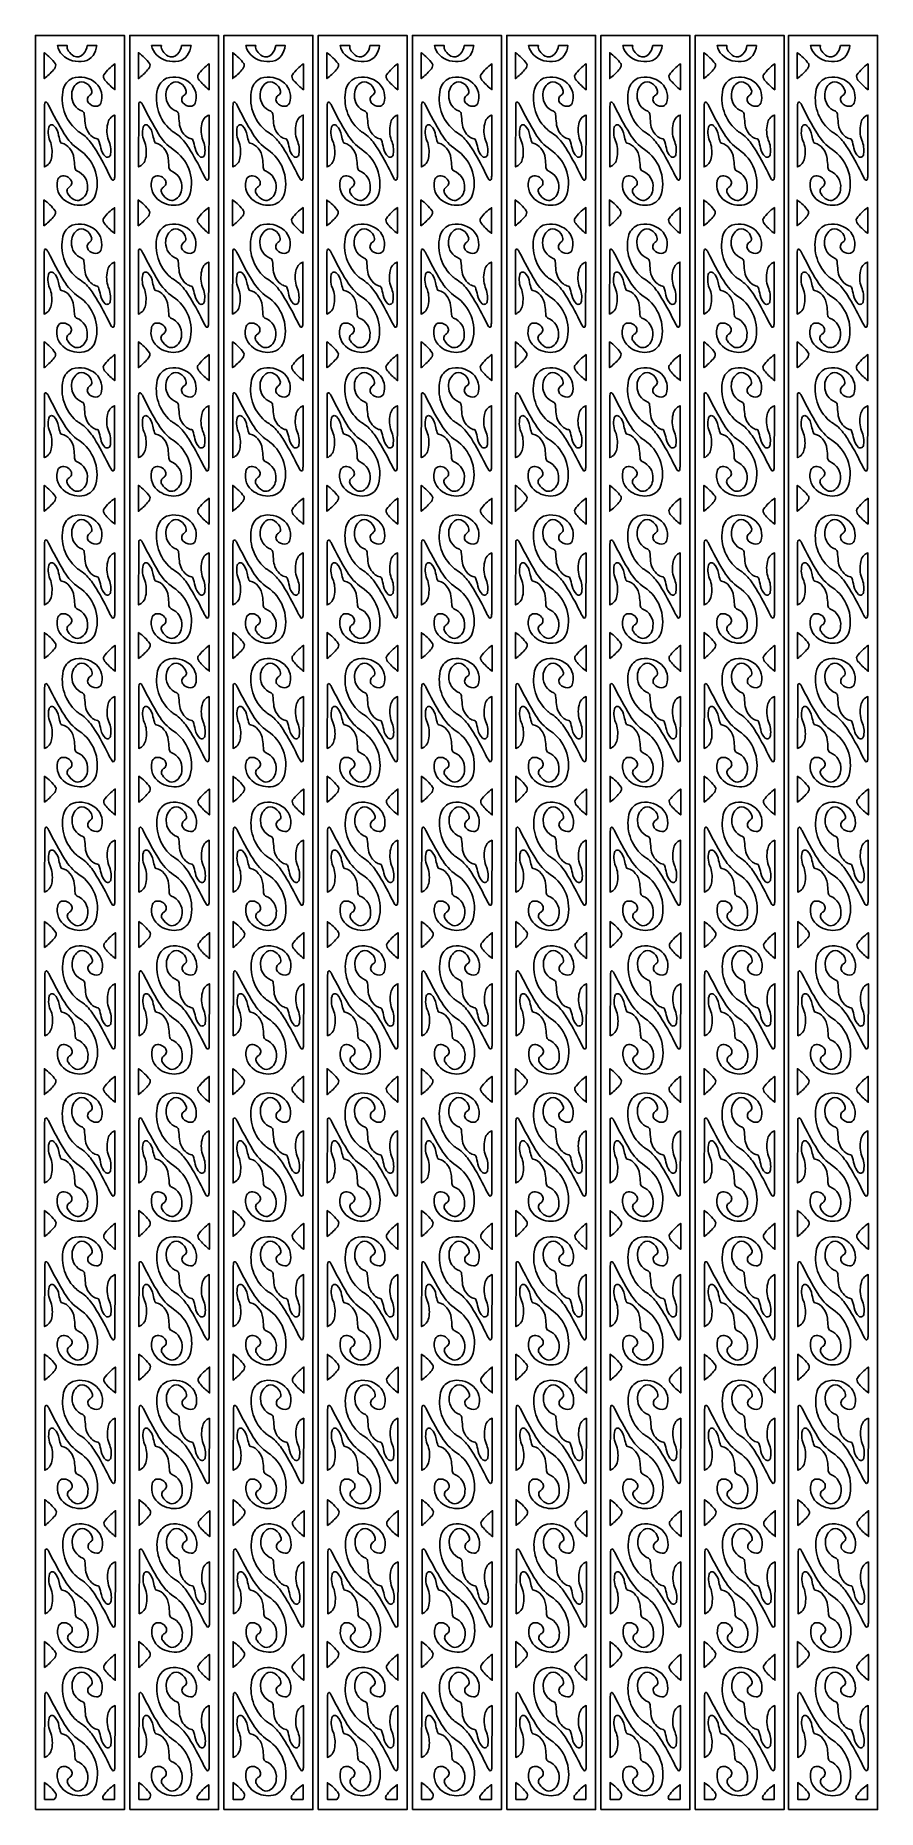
# Model space of a CAD drawing. Header units: millimetres. Extents: x -473 to 1356, y -998 to 3157.
# Drawn here: x -473 to 473, y -998 to 998 of the extents above; entities outside this region: 2.
import ezdxf

# ---------------------------------------------------------------- set-up
doc = ezdxf.new("R2010")
doc.units = ezdxf.units.MM
doc.layers.add('Default', color=70, linetype='Continuous')

msp = doc.modelspace()

# ---------------------------------------------------------------- linework, layer by layer
at = {"layer": 'Default'}
for points in [[(1342.5, 3157.3)], [(1355.8, 3154.6)], [(-473.5, -998), (-373.5, -998), (-373.5, 998), (-473.5, 998)], [(-367.5, -998), (-267.5, -998), (-267.5, 998), (-367.5, 998)], [(-261.5, -998), (-161.5, -998), (-161.5, 998), (-261.5, 998)], [(-155.5, -998), (-55.5, -998), (-55.5, 998), (-155.5, 998)], [(-49.5, -998), (50.5, -998), (50.5, 998), (-49.5, 998)], [(56.5, -998), (156.5, -998), (156.5, 998), (56.5, 998)], [(162.5, -998), (262.5, -998), (262.5, 998), (162.5, 998)], [(268.5, -998), (368.5, -998), (368.5, 998), (268.5, 998)], [(373.5, -998), (473.5, -998), (473.5, 998), (373.5, 998)]]:
    msp.add_lwpolyline(points, close=True, dxfattribs=at)
for points in [[(-451.2, 966.3, 0.086422), (-463.7, 978.6), (-463.7, 949.5, 0.059153), (-453.4, 959.2, 0.225593), (-450.7, 965, 0.123179)], [(-415.3, 986.7), (-404.6, 986.7, -0.117932), (-408.8, 975.4, -0.183754), (-418.6, 969.1, -0.243284), (-443.3, 976.2, -0.153221), (-448.9, 986.7), (-437.8, 986.7, 0.232988), (-436.3, 980.4, 0.116256), (-430.3, 974.9, 0.344386), (-419.8, 977, 0.173524)], [(-345.2, 966.3, 0.086422), (-357.7, 978.6), (-357.7, 949.5, 0.059153), (-347.4, 959.2, 0.225593), (-344.7, 965, 0.123179)], [(-309.3, 986.7), (-298.6, 986.7, -0.117932), (-302.8, 975.4, -0.183754), (-312.6, 969.1, -0.243284), (-337.3, 976.2, -0.153221), (-342.9, 986.7), (-331.8, 986.7, 0.232988), (-330.3, 980.4, 0.116256), (-324.3, 974.9, 0.344386), (-313.8, 977, 0.173524)], [(-239.2, 966.3, 0.086422), (-251.7, 978.6), (-251.7, 949.5, 0.059153), (-241.4, 959.2, 0.225593), (-238.7, 965, 0.123179)], [(-203.3, 986.7), (-192.6, 986.7, -0.117932), (-196.8, 975.4, -0.183754), (-206.6, 969.1, -0.243284), (-231.3, 976.2, -0.153221), (-236.9, 986.7), (-225.8, 986.7, 0.232988), (-224.3, 980.4, 0.116256), (-218.3, 974.9, 0.344386), (-207.8, 977, 0.173524)], [(-133.2, 966.3, 0.086422), (-145.7, 978.6), (-145.7, 949.5, 0.059153), (-135.4, 959.2, 0.225593), (-132.7, 965, 0.123179)], [(-97.3, 986.7), (-86.6, 986.7, -0.117932), (-90.8, 975.4, -0.183754), (-100.6, 969.1, -0.243284), (-125.3, 976.2, -0.153221), (-130.9, 986.7), (-119.8, 986.7, 0.232988), (-118.3, 980.4, 0.116256), (-112.3, 974.9, 0.344386), (-101.8, 977, 0.173524)], [(-27.2, 966.3, 0.086422), (-39.7, 978.6), (-39.7, 949.5, 0.059153), (-29.4, 959.2, 0.225593), (-26.7, 965, 0.123179)], [(8.7, 986.7), (19.4, 986.7, -0.117932), (15.2, 975.4, -0.183754), (5.4, 969.1, -0.243284), (-19.3, 976.2, -0.153221), (-24.9, 986.7), (-13.8, 986.7, 0.232988), (-12.3, 980.4, 0.116256), (-6.3, 974.9, 0.344386), (4.2, 977, 0.173524)], [(78.8, 966.3, 0.086422), (66.3, 978.6), (66.3, 949.5, 0.059153), (76.6, 959.2, 0.225593), (79.3, 965, 0.123179)], [(114.7, 986.7), (125.4, 986.7, -0.117932), (121.2, 975.4, -0.183754), (111.4, 969.1, -0.243284), (86.7, 976.2, -0.153221), (81.1, 986.7), (92.2, 986.7, 0.232988), (93.7, 980.4, 0.116256), (99.7, 974.9, 0.344386), (110.2, 977, 0.173524)], [(184.8, 966.3, 0.086422), (172.3, 978.6), (172.3, 949.5, 0.059153), (182.6, 959.2, 0.225593), (185.3, 965, 0.123179)], [(220.7, 986.7), (231.4, 986.7, -0.117932), (227.2, 975.4, -0.183754), (217.4, 969.1, -0.243284), (192.7, 976.2, -0.153221), (187.1, 986.7), (198.2, 986.7, 0.232988), (199.7, 980.4, 0.116256), (205.7, 974.9, 0.344386), (216.2, 977, 0.173524)], [(290.8, 966.3, 0.086422), (278.3, 978.6), (278.3, 949.5, 0.059153), (288.6, 959.2, 0.225593), (291.3, 965, 0.123179)], [(326.7, 986.7), (337.4, 986.7, -0.117932), (333.2, 975.4, -0.183754), (323.4, 969.1, -0.243284), (298.7, 976.2, -0.153221), (293.1, 986.7), (304.2, 986.7, 0.232988), (305.7, 980.4, 0.116256), (311.7, 974.9, 0.344386), (322.2, 977, 0.173524)], [(395.8, 966.3, 0.086422), (383.3, 978.6), (383.3, 949.5, 0.059153), (393.6, 959.2, 0.225593), (396.3, 965, 0.123179)], [(431.7, 986.7), (442.4, 986.7, -0.117932), (438.2, 975.4, -0.183754), (428.4, 969.1, -0.243284), (403.7, 976.2, -0.153221), (398.1, 986.7), (409.2, 986.7, 0.232988), (410.7, 980.4, 0.116256), (416.7, 974.9, 0.344386), (427.2, 977, 0.173524)], [(-396.6, 953.8, -0.086422), (-384.1, 966.1), (-384.1, 937, -0.059153), (-394.4, 946.7, -0.225593), (-397.1, 952.5, -0.123179)], [(-290.6, 953.8, -0.086422), (-278.1, 966.1), (-278.1, 937, -0.059153), (-288.4, 946.7, -0.225593), (-291.1, 952.5, -0.123179)], [(-184.6, 953.8, -0.086422), (-172.1, 966.1), (-172.1, 937, -0.059153), (-182.4, 946.7, -0.225593), (-185.1, 952.5, -0.123179)], [(-78.6, 953.8, -0.086422), (-66.1, 966.1), (-66.1, 937, -0.059153), (-76.4, 946.7, -0.225593), (-79.1, 952.5, -0.123179)], [(27.4, 953.8, -0.086422), (39.9, 966.1), (39.9, 937, -0.059153), (29.6, 946.7, -0.225593), (26.9, 952.5, -0.123179)], [(133.4, 953.8, -0.086422), (145.9, 966.1), (145.9, 937, -0.059153), (135.6, 946.7, -0.225593), (132.9, 952.5, -0.123179)], [(239.4, 953.8, -0.086422), (251.9, 966.1), (251.9, 937, -0.059153), (241.6, 946.7, -0.225593), (238.9, 952.5, -0.123179)], [(345.4, 953.8, -0.086422), (357.9, 966.1), (357.9, 937, -0.059153), (347.6, 946.7, -0.225593), (344.9, 952.5, -0.123179)], [(450.4, 953.8, -0.086422), (462.9, 966.1), (462.9, 937, -0.059153), (452.6, 946.7, -0.225593), (449.9, 952.5, -0.123179)], [(-387.6, 836.1, 0.607532), (-385.1, 835.8, 0.07766), (-384.4, 840), (-384.3, 908.5, 0.277254), (-392.3, 898.7, 0.142966), (-391.3, 880.2, -0.151279), (-389.2, 864.6, -0.633105), (-394.8, 861.7, -0.158849), (-400, 871.3, 0.032552), (-402.5, 880.4, 0.334294), (-404, 881.6, -0.113342), (-409.4, 884, -0.21106), (-417.7, 899.4, 0.007665), (-418.6, 909.4, 0.27104), (-420.8, 912.7, -0.318961), (-432.8, 930.5, -0.248162), (-426.3, 944.5, -0.315785), (-416.8, 944.5, -0.22883), (-410, 935.2, -0.306777), (-412.2, 930.9, 0.462418), (-413.8, 922.3, 0.21084), (-405.3, 918.3, 0.289861), (-399.9, 921.8, 0.297574), (-405.5, 944.4, 0.265986), (-432, 949.9, 0.230924), (-442.3, 937.5, 0.274729), (-427.4, 891.7, 0.02583), (-424.7, 889.6, -0.050438), (-417.3, 884.3, -0.057018), (-407.1, 871.5, -0.026241), (-391.6, 843.5, 0.03256)], [(-281.6, 836.1, 0.607532), (-279.1, 835.8, 0.07766), (-278.4, 840), (-278.3, 908.5, 0.277254), (-286.3, 898.7, 0.142966), (-285.3, 880.2, -0.151279), (-283.2, 864.6, -0.633105), (-288.8, 861.7, -0.158849), (-294, 871.3, 0.032552), (-296.5, 880.4, 0.334294), (-298, 881.6, -0.113342), (-303.4, 884, -0.21106), (-311.7, 899.4, 0.007665), (-312.6, 909.4, 0.27104), (-314.8, 912.7, -0.318961), (-326.8, 930.5, -0.248162), (-320.3, 944.5, -0.315785), (-310.8, 944.5, -0.22883), (-304, 935.2, -0.306777), (-306.2, 930.9, 0.462418), (-307.8, 922.3, 0.21084), (-299.3, 918.3, 0.289861), (-293.9, 921.8, 0.297574), (-299.5, 944.4, 0.265986), (-326, 949.9, 0.230924), (-336.3, 937.5, 0.274729), (-321.4, 891.7, 0.02583), (-318.7, 889.6, -0.050438), (-311.3, 884.3, -0.057018), (-301.1, 871.5, -0.026241), (-285.6, 843.5, 0.03256)], [(-175.6, 836.1, 0.607532), (-173.1, 835.8, 0.07766), (-172.4, 840), (-172.3, 908.5, 0.277254), (-180.3, 898.7, 0.142966), (-179.3, 880.2, -0.151279), (-177.2, 864.6, -0.633105), (-182.8, 861.7, -0.158849), (-188, 871.3, 0.032552), (-190.5, 880.4, 0.334294), (-192, 881.6, -0.113342), (-197.4, 884, -0.21106), (-205.7, 899.4, 0.007665), (-206.6, 909.4, 0.27104), (-208.8, 912.7, -0.318961), (-220.8, 930.5, -0.248162), (-214.3, 944.5, -0.315785), (-204.8, 944.5, -0.22883), (-198, 935.2, -0.306777), (-200.2, 930.9, 0.462418), (-201.8, 922.3, 0.21084), (-193.3, 918.3, 0.289861), (-187.9, 921.8, 0.297574), (-193.5, 944.4, 0.265986), (-220, 949.9, 0.230924), (-230.3, 937.5, 0.274729), (-215.4, 891.7, 0.02583), (-212.7, 889.6, -0.050438), (-205.3, 884.3, -0.057018), (-195.1, 871.5, -0.026241), (-179.6, 843.5, 0.03256)], [(-69.6, 836.1, 0.607532), (-67.1, 835.8, 0.07766), (-66.4, 840), (-66.3, 908.5, 0.277254), (-74.3, 898.7, 0.142966), (-73.3, 880.2, -0.151279), (-71.2, 864.6, -0.633105), (-76.8, 861.7, -0.158849), (-82, 871.3, 0.032552), (-84.5, 880.4, 0.334294), (-86, 881.6, -0.113342), (-91.4, 884, -0.21106), (-99.7, 899.4, 0.007665), (-100.6, 909.4, 0.27104), (-102.8, 912.7, -0.318961), (-114.8, 930.5, -0.248162), (-108.3, 944.5, -0.315785), (-98.8, 944.5, -0.22883), (-92, 935.2, -0.306777), (-94.2, 930.9, 0.462418), (-95.8, 922.3, 0.21084), (-87.3, 918.3, 0.289861), (-81.9, 921.8, 0.297574), (-87.5, 944.4, 0.265986), (-114, 949.9, 0.230924), (-124.3, 937.5, 0.274729), (-109.4, 891.7, 0.02583), (-106.7, 889.6, -0.050438), (-99.3, 884.3, -0.057018), (-89.1, 871.5, -0.026241), (-73.6, 843.5, 0.03256)], [(36.4, 836.1, 0.607532), (38.9, 835.8, 0.07766), (39.6, 840), (39.7, 908.5, 0.277254), (31.7, 898.7, 0.142966), (32.7, 880.2, -0.151279), (34.8, 864.6, -0.633105), (29.2, 861.7, -0.158849), (24, 871.3, 0.032552), (21.5, 880.4, 0.334294), (20, 881.6, -0.113342), (14.6, 884, -0.21106), (6.3, 899.4, 0.007665), (5.4, 909.4, 0.27104), (3.2, 912.7, -0.318961), (-8.8, 930.5, -0.248162), (-2.3, 944.5, -0.315785), (7.2, 944.5, -0.22883), (14, 935.2, -0.306777), (11.8, 930.9, 0.462418), (10.2, 922.3, 0.21084), (18.7, 918.3, 0.289861), (24.1, 921.8, 0.297574), (18.5, 944.4, 0.265986), (-8, 949.9, 0.230924), (-18.3, 937.5, 0.274729), (-3.4, 891.7, 0.02583), (-0.7, 889.6, -0.050438), (6.7, 884.3, -0.057018), (16.9, 871.5, -0.026241), (32.4, 843.5, 0.03256)], [(142.4, 836.1, 0.607532), (144.9, 835.8, 0.07766), (145.6, 840), (145.7, 908.5, 0.277254), (137.7, 898.7, 0.142966), (138.7, 880.2, -0.151279), (140.8, 864.6, -0.633105), (135.2, 861.7, -0.158849), (130, 871.3, 0.032552), (127.5, 880.4, 0.334294), (126, 881.6, -0.113342), (120.6, 884, -0.21106), (112.3, 899.4, 0.007665), (111.4, 909.4, 0.27104), (109.2, 912.7, -0.318961), (97.2, 930.5, -0.248162), (103.7, 944.5, -0.315785), (113.2, 944.5, -0.22883), (120, 935.2, -0.306777), (117.8, 930.9, 0.462418), (116.2, 922.3, 0.21084), (124.7, 918.3, 0.289861), (130.1, 921.8, 0.297574), (124.5, 944.4, 0.265986), (98, 949.9, 0.230924), (87.7, 937.5, 0.274729), (102.6, 891.7, 0.02583), (105.3, 889.6, -0.050438), (112.7, 884.3, -0.057018), (122.9, 871.5, -0.026241), (138.4, 843.5, 0.03256)], [(248.4, 836.1, 0.607532), (250.9, 835.8, 0.07766), (251.6, 840), (251.7, 908.5, 0.277254), (243.7, 898.7, 0.142966), (244.7, 880.2, -0.151279), (246.8, 864.6, -0.633105), (241.2, 861.7, -0.158849), (236, 871.3, 0.032552), (233.5, 880.4, 0.334294), (232, 881.6, -0.113342), (226.6, 884, -0.21106), (218.3, 899.4, 0.007665), (217.4, 909.4, 0.27104), (215.2, 912.7, -0.318961), (203.2, 930.5, -0.248162), (209.7, 944.5, -0.315785), (219.2, 944.5, -0.22883), (226, 935.2, -0.306777), (223.8, 930.9, 0.462418), (222.2, 922.3, 0.21084), (230.7, 918.3, 0.289861), (236.1, 921.8, 0.297574), (230.5, 944.4, 0.265986), (204, 949.9, 0.230924), (193.7, 937.5, 0.274729), (208.6, 891.7, 0.02583), (211.3, 889.6, -0.050438), (218.7, 884.3, -0.057018), (228.9, 871.5, -0.026241), (244.4, 843.5, 0.03256)], [(354.4, 836.1, 0.607532), (356.9, 835.8, 0.07766), (357.6, 840), (357.7, 908.5, 0.277254), (349.7, 898.7, 0.142966), (350.7, 880.2, -0.151279), (352.8, 864.6, -0.633105), (347.2, 861.7, -0.158849), (342, 871.3, 0.032552), (339.5, 880.4, 0.334294), (338, 881.6, -0.113342), (332.6, 884, -0.21106), (324.3, 899.4, 0.007665), (323.4, 909.4, 0.27104), (321.2, 912.7, -0.318961), (309.2, 930.5, -0.248162), (315.7, 944.5, -0.315785), (325.2, 944.5, -0.22883), (332, 935.2, -0.306777), (329.8, 930.9, 0.462418), (328.2, 922.3, 0.21084), (336.7, 918.3, 0.289861), (342.1, 921.8, 0.297574), (336.5, 944.4, 0.265986), (310, 949.9, 0.230924), (299.7, 937.5, 0.274729), (314.6, 891.7, 0.02583), (317.3, 889.6, -0.050438), (324.7, 884.3, -0.057018), (334.9, 871.5, -0.026241), (350.4, 843.5, 0.03256)], [(459.4, 836.1, 0.607532), (461.9, 835.8, 0.07766), (462.6, 840), (462.7, 908.5, 0.277254), (454.7, 898.7, 0.142966), (455.7, 880.2, -0.151279), (457.8, 864.6, -0.633105), (452.2, 861.7, -0.158849), (447, 871.3, 0.032552), (444.5, 880.4, 0.334294), (443, 881.6, -0.113342), (437.6, 884, -0.21106), (429.3, 899.4, 0.007665), (428.4, 909.4, 0.27104), (426.2, 912.7, -0.318961), (414.2, 930.5, -0.248162), (420.7, 944.5, -0.315785), (430.2, 944.5, -0.22883), (437, 935.2, -0.306777), (434.8, 930.9, 0.462418), (433.2, 922.3, 0.21084), (441.7, 918.3, 0.289861), (447.1, 921.8, 0.297574), (441.5, 944.4, 0.265986), (415, 949.9, 0.230924), (404.7, 937.5, 0.274729), (419.6, 891.7, 0.02583), (422.3, 889.6, -0.050438), (429.7, 884.3, -0.057018), (439.9, 871.5, -0.026241), (455.4, 843.5, 0.03256)], [(-455.6, 859.8, 0.127135), (-456.4, 877.5, -0.182839), (-458.5, 894.8, -0.592913), (-452.8, 896.4, -0.173801), (-447.5, 885.5, 0.025056), (-445.4, 878, 0.347821), (-443.9, 876.7, -0.184511), (-435.2, 871.2, -0.161269), (-430.3, 859.7, -0.022687), (-429.4, 850.7, 0.203133), (-427.8, 846.1, 0.103035), (-427, 845.6, -0.341915), (-415, 826.1, -0.280497), (-423.1, 813, -0.229128), (-430.2, 813.3, -0.128022), (-437, 820, -0.447908), (-435.7, 827.4, 0.425572), (-433.4, 835, 0.33808), (-444.6, 839.8, 0.274435), (-448.7, 834.7, 0.320078), (-439.7, 811.9, 0.200642), (-418.4, 807.5, 0.28207), (-405.5, 820.2, 0.317808), (-424.6, 869.7, -0.11268), (-441.1, 887.4, -0.023318), (-458.7, 919.5, 0.043642), (-460.5, 922.4, 0.776457), (-463.1, 921.7, 0.045129), (-463.4, 918.4), (-463.5, 850.1, 0.264519)], [(-349.6, 859.8, 0.127135), (-350.4, 877.5, -0.182839), (-352.5, 894.8, -0.592913), (-346.8, 896.4, -0.173801), (-341.5, 885.5, 0.025056), (-339.4, 878, 0.347821), (-337.9, 876.7, -0.184511), (-329.2, 871.2, -0.161269), (-324.3, 859.7, -0.022687), (-323.4, 850.7, 0.203133), (-321.8, 846.1, 0.103035), (-321, 845.6, -0.341915), (-309, 826.1, -0.280497), (-317.1, 813, -0.229128), (-324.2, 813.3, -0.128022), (-331, 820, -0.447908), (-329.7, 827.4, 0.425572), (-327.4, 835, 0.33808), (-338.6, 839.8, 0.274435), (-342.7, 834.7, 0.320078), (-333.7, 811.9, 0.200642), (-312.4, 807.5, 0.28207), (-299.5, 820.2, 0.317808), (-318.6, 869.7, -0.11268), (-335.1, 887.4, -0.023318), (-352.7, 919.5, 0.043642), (-354.5, 922.4, 0.776457), (-357.1, 921.7, 0.045129), (-357.4, 918.4), (-357.5, 850.1, 0.264519)], [(-243.6, 859.8, 0.127135), (-244.4, 877.5, -0.182839), (-246.5, 894.8, -0.592913), (-240.8, 896.4, -0.173801), (-235.5, 885.5, 0.025056), (-233.4, 878, 0.347821), (-231.9, 876.7, -0.184511), (-223.2, 871.2, -0.161269), (-218.3, 859.7, -0.022687), (-217.4, 850.7, 0.203133), (-215.8, 846.1, 0.103035), (-215, 845.6, -0.341915), (-203, 826.1, -0.280497), (-211.1, 813, -0.229128), (-218.2, 813.3, -0.128022), (-225, 820, -0.447908), (-223.7, 827.4, 0.425572), (-221.4, 835, 0.33808), (-232.6, 839.8, 0.274435), (-236.7, 834.7, 0.320078), (-227.7, 811.9, 0.200642), (-206.4, 807.5, 0.28207), (-193.5, 820.2, 0.317808), (-212.6, 869.7, -0.11268), (-229.1, 887.4, -0.023318), (-246.7, 919.5, 0.043642), (-248.5, 922.4, 0.776457), (-251.1, 921.7, 0.045129), (-251.4, 918.4), (-251.5, 850.1, 0.264519)], [(-137.6, 859.8, 0.127135), (-138.4, 877.5, -0.182839), (-140.5, 894.8, -0.592913), (-134.8, 896.4, -0.173801), (-129.5, 885.5, 0.025056), (-127.4, 878, 0.347821), (-125.9, 876.7, -0.184511), (-117.2, 871.2, -0.161269), (-112.3, 859.7, -0.022687), (-111.4, 850.7, 0.203133), (-109.8, 846.1, 0.103035), (-109, 845.6, -0.341915), (-97, 826.1, -0.280497), (-105.1, 813, -0.229128), (-112.2, 813.3, -0.128022), (-119, 820, -0.447908), (-117.7, 827.4, 0.425572), (-115.4, 835, 0.33808), (-126.6, 839.8, 0.274435), (-130.7, 834.7, 0.320078), (-121.7, 811.9, 0.200642), (-100.4, 807.5, 0.28207), (-87.5, 820.2, 0.317808), (-106.6, 869.7, -0.11268), (-123.1, 887.4, -0.023318), (-140.7, 919.5, 0.043642), (-142.5, 922.4, 0.776457), (-145.1, 921.7, 0.045129), (-145.4, 918.4), (-145.5, 850.1, 0.264519)], [(-31.6, 859.8, 0.127135), (-32.4, 877.5, -0.182839), (-34.5, 894.8, -0.592913), (-28.8, 896.4, -0.173801), (-23.5, 885.5, 0.025056), (-21.4, 878, 0.347821), (-19.9, 876.7, -0.184511), (-11.2, 871.2, -0.161269), (-6.3, 859.7, -0.022687), (-5.4, 850.7, 0.203133), (-3.8, 846.1, 0.103035), (-3, 845.6, -0.341915), (9, 826.1, -0.280497), (0.9, 813, -0.229128), (-6.2, 813.3, -0.128022), (-13, 820, -0.447908), (-11.7, 827.4, 0.425572), (-9.4, 835, 0.33808), (-20.6, 839.8, 0.274435), (-24.7, 834.7, 0.320078), (-15.7, 811.9, 0.200642), (5.6, 807.5, 0.28207), (18.5, 820.2, 0.317808), (-0.6, 869.7, -0.11268), (-17.1, 887.4, -0.023318), (-34.7, 919.5, 0.043642), (-36.5, 922.4, 0.776457), (-39.1, 921.7, 0.045129), (-39.4, 918.4), (-39.5, 850.1, 0.264519)], [(74.4, 859.8, 0.127135), (73.6, 877.5, -0.182839), (71.5, 894.8, -0.592913), (77.2, 896.4, -0.173801), (82.5, 885.5, 0.025056), (84.6, 878, 0.347821), (86.1, 876.7, -0.184511), (94.8, 871.2, -0.161269), (99.7, 859.7, -0.022687), (100.6, 850.7, 0.203133), (102.2, 846.1, 0.103035), (103, 845.6, -0.341915), (115, 826.1, -0.280497), (106.9, 813, -0.229128), (99.8, 813.3, -0.128022), (93, 820, -0.447908), (94.3, 827.4, 0.425572), (96.6, 835, 0.33808), (85.4, 839.8, 0.274435), (81.3, 834.7, 0.320078), (90.3, 811.9, 0.200642), (111.6, 807.5, 0.28207), (124.5, 820.2, 0.317808), (105.4, 869.7, -0.11268), (88.9, 887.4, -0.023318), (71.3, 919.5, 0.043642), (69.5, 922.4, 0.776457), (66.9, 921.7, 0.045129), (66.6, 918.4), (66.5, 850.1, 0.264519)], [(180.4, 859.8, 0.127135), (179.6, 877.5, -0.182839), (177.5, 894.8, -0.592913), (183.2, 896.4, -0.173801), (188.5, 885.5, 0.025056), (190.6, 878, 0.347821), (192.1, 876.7, -0.184511), (200.8, 871.2, -0.161269), (205.7, 859.7, -0.022687), (206.6, 850.7, 0.203133), (208.2, 846.1, 0.103035), (209, 845.6, -0.341915), (221, 826.1, -0.280497), (212.9, 813, -0.229128), (205.8, 813.3, -0.128022), (199, 820, -0.447908), (200.3, 827.4, 0.425572), (202.6, 835, 0.33808), (191.4, 839.8, 0.274435), (187.3, 834.7, 0.320078), (196.3, 811.9, 0.200642), (217.6, 807.5, 0.28207), (230.5, 820.2, 0.317808), (211.4, 869.7, -0.11268), (194.9, 887.4, -0.023318), (177.3, 919.5, 0.043642), (175.5, 922.4, 0.776457), (172.9, 921.7, 0.045129), (172.6, 918.4), (172.5, 850.1, 0.264519)], [(286.4, 859.8, 0.127135), (285.6, 877.5, -0.182839), (283.5, 894.8, -0.592913), (289.2, 896.4, -0.173801), (294.5, 885.5, 0.025056), (296.6, 878, 0.347821), (298.1, 876.7, -0.184511), (306.8, 871.2, -0.161269), (311.7, 859.7, -0.022687), (312.6, 850.7, 0.203133), (314.2, 846.1, 0.103035), (315, 845.6, -0.341915), (327, 826.1, -0.280497), (318.9, 813, -0.229128), (311.8, 813.3, -0.128022), (305, 820, -0.447908), (306.3, 827.4, 0.425572), (308.6, 835, 0.33808), (297.4, 839.8, 0.274435), (293.3, 834.7, 0.320078), (302.3, 811.9, 0.200642), (323.6, 807.5, 0.28207), (336.5, 820.2, 0.317808), (317.4, 869.7, -0.11268), (300.9, 887.4, -0.023318), (283.3, 919.5, 0.043642), (281.5, 922.4, 0.776457), (278.9, 921.7, 0.045129), (278.6, 918.4), (278.5, 850.1, 0.264519)], [(391.4, 859.8, 0.127135), (390.6, 877.5, -0.182839), (388.5, 894.8, -0.592913), (394.2, 896.4, -0.173801), (399.5, 885.5, 0.025056), (401.6, 878, 0.347821), (403.1, 876.7, -0.184511), (411.8, 871.2, -0.161269), (416.7, 859.7, -0.022687), (417.6, 850.7, 0.203133), (419.2, 846.1, 0.103035), (420, 845.6, -0.341915), (432, 826.1, -0.280497), (423.9, 813, -0.229128), (416.8, 813.3, -0.128022), (410, 820, -0.447908), (411.3, 827.4, 0.425572), (413.6, 835, 0.33808), (402.4, 839.8, 0.274435), (398.3, 834.7, 0.320078), (407.3, 811.9, 0.200642), (428.6, 807.5, 0.28207), (441.5, 820.2, 0.317808), (422.4, 869.7, -0.11268), (405.9, 887.4, -0.023318), (388.3, 919.5, 0.043642), (386.5, 922.4, 0.776457), (383.9, 921.7, 0.045129), (383.6, 918.4), (383.5, 850.1, 0.264519)], [(-451.5, 800.7, 0.086422), (-464, 813), (-464, 783.9, 0.059153), (-453.7, 793.6, 0.225593), (-451, 799.5, 0.123179)], [(-396.9, 792.2, -0.086422), (-384.5, 804.4), (-384.5, 775.4, -0.059153), (-394.8, 785.1, -0.225593), (-397.4, 790.9, -0.123179)], [(-396.9, 792.2, -0.086422), (-384.5, 804.4), (-384.5, 775.4, -0.059153), (-394.8, 785.1, -0.225593), (-397.4, 790.9, -0.123179)], [(-345.5, 800.7, 0.086422), (-358, 813), (-358, 783.9, 0.059153), (-347.7, 793.6, 0.225593), (-345, 799.5, 0.123179)], [(-290.9, 792.2, -0.086422), (-278.5, 804.4), (-278.5, 775.4, -0.059153), (-288.8, 785.1, -0.225593), (-291.4, 790.9, -0.123179)], [(-290.9, 792.2, -0.086422), (-278.5, 804.4), (-278.5, 775.4, -0.059153), (-288.8, 785.1, -0.225593), (-291.4, 790.9, -0.123179)], [(-239.5, 800.7, 0.086422), (-252, 813), (-252, 783.9, 0.059153), (-241.7, 793.6, 0.225593), (-239, 799.5, 0.123179)], [(-184.9, 792.2, -0.086422), (-172.5, 804.4), (-172.5, 775.4, -0.059153), (-182.8, 785.1, -0.225593), (-185.4, 790.9, -0.123179)], [(-184.9, 792.2, -0.086422), (-172.5, 804.4), (-172.5, 775.4, -0.059153), (-182.8, 785.1, -0.225593), (-185.4, 790.9, -0.123179)], [(-133.5, 800.7, 0.086422), (-146, 813), (-146, 783.9, 0.059153), (-135.7, 793.6, 0.225593), (-133, 799.5, 0.123179)], [(-78.9, 792.2, -0.086422), (-66.5, 804.4), (-66.5, 775.4, -0.059153), (-76.8, 785.1, -0.225593), (-79.4, 790.9, -0.123179)], [(-78.9, 792.2, -0.086422), (-66.5, 804.4), (-66.5, 775.4, -0.059153), (-76.8, 785.1, -0.225593), (-79.4, 790.9, -0.123179)], [(-27.5, 800.7, 0.086422), (-40, 813), (-40, 783.9, 0.059153), (-29.7, 793.6, 0.225593), (-27, 799.5, 0.123179)], [(27.1, 792.2, -0.086422), (39.5, 804.4), (39.5, 775.4, -0.059153), (29.2, 785.1, -0.225593), (26.6, 790.9, -0.123179)], [(27.1, 792.2, -0.086422), (39.5, 804.4), (39.5, 775.4, -0.059153), (29.2, 785.1, -0.225593), (26.6, 790.9, -0.123179)], [(78.5, 800.7, 0.086422), (66, 813), (66, 783.9, 0.059153), (76.3, 793.6, 0.225593), (79, 799.5, 0.123179)], [(133.1, 792.2, -0.086422), (145.5, 804.4), (145.5, 775.4, -0.059153), (135.2, 785.1, -0.225593), (132.6, 790.9, -0.123179)], [(133.1, 792.2, -0.086422), (145.5, 804.4), (145.5, 775.4, -0.059153), (135.2, 785.1, -0.225593), (132.6, 790.9, -0.123179)], [(184.5, 800.7, 0.086422), (172, 813), (172, 783.9, 0.059153), (182.3, 793.6, 0.225593), (185, 799.5, 0.123179)], [(239.1, 792.2, -0.086422), (251.5, 804.4), (251.5, 775.4, -0.059153), (241.2, 785.1, -0.225593), (238.6, 790.9, -0.123179)], [(239.1, 792.2, -0.086422), (251.5, 804.4), (251.5, 775.4, -0.059153), (241.2, 785.1, -0.225593), (238.6, 790.9, -0.123179)], [(290.5, 800.7, 0.086422), (278, 813), (278, 783.9, 0.059153), (288.3, 793.6, 0.225593), (291, 799.5, 0.123179)], [(345.1, 792.2, -0.086422), (357.5, 804.4), (357.5, 775.4, -0.059153), (347.2, 785.1, -0.225593), (344.6, 790.9, -0.123179)], [(345.1, 792.2, -0.086422), (357.5, 804.4), (357.5, 775.4, -0.059153), (347.2, 785.1, -0.225593), (344.6, 790.9, -0.123179)], [(395.5, 800.7, 0.086422), (383, 813), (383, 783.9, 0.059153), (393.3, 793.6, 0.225593), (396, 799.5, 0.123179)], [(450.1, 792.2, -0.086422), (462.5, 804.4), (462.5, 775.4, -0.059153), (452.2, 785.1, -0.225593), (449.6, 790.9, -0.123179)], [(450.1, 792.2, -0.086422), (462.5, 804.4), (462.5, 775.4, -0.059153), (452.2, 785.1, -0.225593), (449.6, 790.9, -0.123179)], [(-387.9, 670.5, 0.607532), (-385.4, 670.3, 0.07766), (-384.8, 674.4), (-384.7, 743, 0.277254), (-392.6, 733.1, 0.142966), (-391.6, 714.7, -0.151279), (-389.5, 699.1, -0.633105), (-395.2, 696.2, -0.158849), (-400.4, 705.7, 0.032552), (-402.8, 714.9, 0.334294), (-404.3, 716.1, -0.113342), (-409.7, 718.4, -0.21106), (-418.1, 733.8, 0.007665), (-419, 743.9, 0.27104), (-421.1, 747.2, -0.318961), (-433.1, 765, -0.248162), (-426.6, 778.9, -0.315785), (-417.1, 779, -0.22883), (-410.3, 769.6, -0.306777), (-412.5, 765.3, 0.462418), (-414.1, 756.8, 0.21084), (-405.6, 752.7, 0.289861), (-400.2, 756.2, 0.297574), (-405.8, 778.9, 0.265986), (-432.4, 784.4, 0.230924), (-442.7, 772, 0.274729), (-427.8, 726.2, 0.02583), (-425, 724.1, -0.050438), (-417.7, 718.8, -0.057018), (-407.4, 706, -0.026241), (-391.9, 678, 0.03256)], [(-281.9, 670.5, 0.607532), (-279.4, 670.3, 0.07766), (-278.8, 674.4), (-278.7, 743, 0.277254), (-286.6, 733.1, 0.142966), (-285.6, 714.7, -0.151279), (-283.5, 699.1, -0.633105), (-289.2, 696.2, -0.158849), (-294.4, 705.7, 0.032552), (-296.8, 714.9, 0.334294), (-298.3, 716.1, -0.113342), (-303.7, 718.4, -0.21106), (-312.1, 733.8, 0.007665), (-313, 743.9, 0.27104), (-315.1, 747.2, -0.318961), (-327.1, 765, -0.248162), (-320.6, 778.9, -0.315785), (-311.1, 779, -0.22883), (-304.3, 769.6, -0.306777), (-306.5, 765.3, 0.462418), (-308.1, 756.8, 0.21084), (-299.6, 752.7, 0.289861), (-294.2, 756.2, 0.297574), (-299.8, 778.9, 0.265986), (-326.4, 784.4, 0.230924), (-336.7, 772, 0.274729), (-321.8, 726.2, 0.02583), (-319, 724.1, -0.050438), (-311.7, 718.8, -0.057018), (-301.4, 706, -0.026241), (-285.9, 678, 0.03256)], [(-175.9, 670.5, 0.607532), (-173.4, 670.3, 0.07766), (-172.8, 674.4), (-172.7, 743, 0.277254), (-180.6, 733.1, 0.142966), (-179.6, 714.7, -0.151279), (-177.5, 699.1, -0.633105), (-183.2, 696.2, -0.158849), (-188.4, 705.7, 0.032552), (-190.8, 714.9, 0.334294), (-192.3, 716.1, -0.113342), (-197.7, 718.4, -0.21106), (-206.1, 733.8, 0.007665), (-207, 743.9, 0.27104), (-209.1, 747.2, -0.318961), (-221.1, 765, -0.248162), (-214.6, 778.9, -0.315785), (-205.1, 779, -0.22883), (-198.3, 769.6, -0.306777), (-200.5, 765.3, 0.462418), (-202.1, 756.8, 0.21084), (-193.6, 752.7, 0.289861), (-188.2, 756.2, 0.297574), (-193.8, 778.9, 0.265986), (-220.4, 784.4, 0.230924), (-230.7, 772, 0.274729), (-215.8, 726.2, 0.02583), (-213, 724.1, -0.050438), (-205.7, 718.8, -0.057018), (-195.4, 706, -0.026241), (-179.9, 678, 0.03256)], [(-69.9, 670.5, 0.607532), (-67.4, 670.3, 0.07766), (-66.8, 674.4), (-66.7, 743, 0.277254), (-74.6, 733.1, 0.142966), (-73.6, 714.7, -0.151279), (-71.5, 699.1, -0.633105), (-77.2, 696.2, -0.158849), (-82.4, 705.7, 0.032552), (-84.8, 714.9, 0.334294), (-86.3, 716.1, -0.113342), (-91.7, 718.4, -0.21106), (-100.1, 733.8, 0.007665), (-101, 743.9, 0.27104), (-103.1, 747.2, -0.318961), (-115.1, 765, -0.248162), (-108.6, 778.9, -0.315785), (-99.1, 779, -0.22883), (-92.3, 769.6, -0.306777), (-94.5, 765.3, 0.462418), (-96.1, 756.8, 0.21084), (-87.6, 752.7, 0.289861), (-82.2, 756.2, 0.297574), (-87.8, 778.9, 0.265986), (-114.4, 784.4, 0.230924), (-124.7, 772, 0.274729), (-109.8, 726.2, 0.02583), (-107, 724.1, -0.050438), (-99.7, 718.8, -0.057018), (-89.4, 706, -0.026241), (-73.9, 678, 0.03256)], [(36.1, 670.5, 0.607532), (38.6, 670.3, 0.07766), (39.2, 674.4), (39.3, 743, 0.277254), (31.4, 733.1, 0.142966), (32.4, 714.7, -0.151279), (34.5, 699.1, -0.633105), (28.8, 696.2, -0.158849), (23.6, 705.7, 0.032552), (21.2, 714.9, 0.334294), (19.7, 716.1, -0.113342), (14.3, 718.4, -0.21106), (5.9, 733.8, 0.007665), (5, 743.9, 0.27104), (2.9, 747.2, -0.318961), (-9.1, 765, -0.248162), (-2.6, 778.9, -0.315785), (6.9, 779, -0.22883), (13.7, 769.6, -0.306777), (11.5, 765.3, 0.462418), (9.9, 756.8, 0.21084), (18.4, 752.7, 0.289861), (23.8, 756.2, 0.297574), (18.2, 778.9, 0.265986), (-8.4, 784.4, 0.230924), (-18.7, 772, 0.274729), (-3.8, 726.2, 0.02583), (-1, 724.1, -0.050438), (6.3, 718.8, -0.057018), (16.6, 706, -0.026241), (32.1, 678, 0.03256)], [(142.1, 670.5, 0.607532), (144.6, 670.3, 0.07766), (145.2, 674.4), (145.3, 743, 0.277254), (137.4, 733.1, 0.142966), (138.4, 714.7, -0.151279), (140.5, 699.1, -0.633105), (134.8, 696.2, -0.158849), (129.6, 705.7, 0.032552), (127.2, 714.9, 0.334294), (125.7, 716.1, -0.113342), (120.3, 718.4, -0.21106), (111.9, 733.8, 0.007665), (111, 743.9, 0.27104), (108.9, 747.2, -0.318961), (96.9, 765, -0.248162), (103.4, 778.9, -0.315785), (112.9, 779, -0.22883), (119.7, 769.6, -0.306777), (117.5, 765.3, 0.462418), (115.9, 756.8, 0.21084), (124.4, 752.7, 0.289861), (129.8, 756.2, 0.297574), (124.2, 778.9, 0.265986), (97.6, 784.4, 0.230924), (87.3, 772, 0.274729), (102.2, 726.2, 0.02583), (105, 724.1, -0.050438), (112.3, 718.8, -0.057018), (122.6, 706, -0.026241), (138.1, 678, 0.03256)], [(248.1, 670.5, 0.607532), (250.6, 670.3, 0.07766), (251.2, 674.4), (251.3, 743, 0.277254), (243.4, 733.1, 0.142966), (244.4, 714.7, -0.151279), (246.5, 699.1, -0.633105), (240.8, 696.2, -0.158849), (235.6, 705.7, 0.032552), (233.2, 714.9, 0.334294), (231.7, 716.1, -0.113342), (226.3, 718.4, -0.21106), (217.9, 733.8, 0.007665), (217, 743.9, 0.27104), (214.9, 747.2, -0.318961), (202.9, 765, -0.248162), (209.4, 778.9, -0.315785), (218.9, 779, -0.22883), (225.7, 769.6, -0.306777), (223.5, 765.3, 0.462418), (221.9, 756.8, 0.21084), (230.4, 752.7, 0.289861), (235.8, 756.2, 0.297574), (230.2, 778.9, 0.265986), (203.6, 784.4, 0.230924), (193.3, 772, 0.274729), (208.2, 726.2, 0.02583), (211, 724.1, -0.050438), (218.3, 718.8, -0.057018), (228.6, 706, -0.026241), (244.1, 678, 0.03256)], [(354.1, 670.5, 0.607532), (356.6, 670.3, 0.07766), (357.2, 674.4), (357.3, 743, 0.277254), (349.4, 733.1, 0.142966), (350.4, 714.7, -0.151279), (352.5, 699.1, -0.633105), (346.8, 696.2, -0.158849), (341.6, 705.7, 0.032552), (339.2, 714.9, 0.334294), (337.7, 716.1, -0.113342), (332.3, 718.4, -0.21106), (323.9, 733.8, 0.007665), (323, 743.9, 0.27104), (320.9, 747.2, -0.318961), (308.9, 765, -0.248162), (315.4, 778.9, -0.315785), (324.9, 779, -0.22883), (331.7, 769.6, -0.306777), (329.5, 765.3, 0.462418), (327.9, 756.8, 0.21084), (336.4, 752.7, 0.289861), (341.8, 756.2, 0.297574), (336.2, 778.9, 0.265986), (309.6, 784.4, 0.230924), (299.3, 772, 0.274729), (314.2, 726.2, 0.02583), (317, 724.1, -0.050438), (324.3, 718.8, -0.057018), (334.6, 706, -0.026241), (350.1, 678, 0.03256)], [(459.1, 670.5, 0.607532), (461.6, 670.3, 0.07766), (462.2, 674.4), (462.3, 743, 0.277254), (454.4, 733.1, 0.142966), (455.4, 714.7, -0.151279), (457.5, 699.1, -0.633105), (451.8, 696.2, -0.158849), (446.6, 705.7, 0.032552), (444.2, 714.9, 0.334294), (442.7, 716.1, -0.113342), (437.3, 718.4, -0.21106), (428.9, 733.8, 0.007665), (428, 743.9, 0.27104), (425.9, 747.2, -0.318961), (413.9, 765, -0.248162), (420.4, 778.9, -0.315785), (429.9, 779, -0.22883), (436.7, 769.6, -0.306777), (434.5, 765.3, 0.462418), (432.9, 756.8, 0.21084), (441.4, 752.7, 0.289861), (446.8, 756.2, 0.297574), (441.2, 778.9, 0.265986), (414.6, 784.4, 0.230924), (404.3, 772, 0.274729), (419.2, 726.2, 0.02583), (422, 724.1, -0.050438), (429.3, 718.8, -0.057018), (439.6, 706, -0.026241), (455.1, 678, 0.03256)], [(-455.9, 694.2, 0.127135), (-456.7, 711.9, -0.182839), (-458.8, 729.2, -0.592913), (-453.2, 730.9, -0.173801), (-447.8, 720, 0.025056), (-445.7, 712.4, 0.347821), (-444.2, 711.2, -0.184511), (-435.5, 705.7, -0.161269), (-430.6, 694.2, -0.022687), (-429.7, 685.2, 0.203133), (-428.2, 680.6, 0.103035), (-427.4, 680.1, -0.341915), (-415.3, 660.5, -0.280497), (-423.4, 647.4, -0.229128), (-430.5, 647.8, -0.128022), (-437.3, 654.4, -0.447908), (-436, 661.9, 0.425572), (-433.7, 669.5, 0.33808), (-444.9, 674.2, 0.274435), (-449, 669.1, 0.320078), (-440.1, 646.3, 0.200642), (-418.8, 642, 0.28207), (-405.9, 654.7, 0.317808), (-424.9, 704.1, -0.11268), (-441.5, 721.9, -0.023318), (-459, 754, 0.043642), (-460.9, 756.9, 0.776457), (-463.5, 756.2, 0.045129), (-463.7, 752.8), (-463.8, 684.6, 0.264519)], [(-349.9, 694.2, 0.127135), (-350.7, 711.9, -0.182839), (-352.8, 729.2, -0.592913), (-347.2, 730.9, -0.173801), (-341.8, 720, 0.025056), (-339.7, 712.4, 0.347821), (-338.2, 711.2, -0.184511), (-329.5, 705.7, -0.161269), (-324.6, 694.2, -0.022687), (-323.7, 685.2, 0.203133), (-322.2, 680.6, 0.103035), (-321.4, 680.1, -0.341915), (-309.3, 660.5, -0.280497), (-317.4, 647.4, -0.229128), (-324.5, 647.8, -0.128022), (-331.3, 654.4, -0.447908), (-330, 661.9, 0.425572), (-327.7, 669.5, 0.33808), (-338.9, 674.2, 0.274435), (-343, 669.1, 0.320078), (-334.1, 646.3, 0.200642), (-312.8, 642, 0.28207), (-299.9, 654.7, 0.317808), (-318.9, 704.1, -0.11268), (-335.5, 721.9, -0.023318), (-353, 754, 0.043642), (-354.9, 756.9, 0.776457), (-357.5, 756.2, 0.045129), (-357.7, 752.8), (-357.8, 684.6, 0.264519)], [(-243.9, 694.2, 0.127135), (-244.7, 711.9, -0.182839), (-246.8, 729.2, -0.592913), (-241.2, 730.9, -0.173801), (-235.8, 720, 0.025056), (-233.7, 712.4, 0.347821), (-232.2, 711.2, -0.184511), (-223.5, 705.7, -0.161269), (-218.6, 694.2, -0.022687), (-217.7, 685.2, 0.203133), (-216.2, 680.6, 0.103035), (-215.4, 680.1, -0.341915), (-203.3, 660.5, -0.280497), (-211.4, 647.4, -0.229128), (-218.5, 647.8, -0.128022), (-225.3, 654.4, -0.447908), (-224, 661.9, 0.425572), (-221.7, 669.5, 0.33808), (-232.9, 674.2, 0.274435), (-237, 669.1, 0.320078), (-228.1, 646.3, 0.200642), (-206.8, 642, 0.28207), (-193.9, 654.7, 0.317808), (-212.9, 704.1, -0.11268), (-229.5, 721.9, -0.023318), (-247, 754, 0.043642), (-248.9, 756.9, 0.776457), (-251.5, 756.2, 0.045129), (-251.7, 752.8), (-251.8, 684.6, 0.264519)], [(-137.9, 694.2, 0.127135), (-138.7, 711.9, -0.182839), (-140.8, 729.2, -0.592913), (-135.2, 730.9, -0.173801), (-129.8, 720, 0.025056), (-127.7, 712.4, 0.347821), (-126.2, 711.2, -0.184511), (-117.5, 705.7, -0.161269), (-112.6, 694.2, -0.022687), (-111.7, 685.2, 0.203133), (-110.2, 680.6, 0.103035), (-109.4, 680.1, -0.341915), (-97.3, 660.5, -0.280497), (-105.4, 647.4, -0.229128), (-112.5, 647.8, -0.128022), (-119.3, 654.4, -0.447908), (-118, 661.9, 0.425572), (-115.7, 669.5, 0.33808), (-126.9, 674.2, 0.274435), (-131, 669.1, 0.320078), (-122.1, 646.3, 0.200642), (-100.8, 642, 0.28207), (-87.9, 654.7, 0.317808), (-106.9, 704.1, -0.11268), (-123.5, 721.9, -0.023318), (-141, 754, 0.043642), (-142.9, 756.9, 0.776457), (-145.5, 756.2, 0.045129), (-145.7, 752.8), (-145.8, 684.6, 0.264519)], [(-31.9, 694.2, 0.127135), (-32.7, 711.9, -0.182839), (-34.8, 729.2, -0.592913), (-29.2, 730.9, -0.173801), (-23.8, 720, 0.025056), (-21.7, 712.4, 0.347821), (-20.2, 711.2, -0.184511), (-11.5, 705.7, -0.161269), (-6.6, 694.2, -0.022687), (-5.7, 685.2, 0.203133), (-4.2, 680.6, 0.103035), (-3.4, 680.1, -0.341915), (8.7, 660.5, -0.280497), (0.6, 647.4, -0.229128), (-6.5, 647.8, -0.128022), (-13.3, 654.4, -0.447908), (-12, 661.9, 0.425572), (-9.7, 669.5, 0.33808), (-20.9, 674.2, 0.274435), (-25, 669.1, 0.320078), (-16.1, 646.3, 0.200642), (5.2, 642, 0.28207), (18.1, 654.7, 0.317808), (-0.9, 704.1, -0.11268), (-17.5, 721.9, -0.023318), (-35, 754, 0.043642), (-36.9, 756.9, 0.776457), (-39.5, 756.2, 0.045129), (-39.7, 752.8), (-39.8, 684.6, 0.264519)], [(74.1, 694.2, 0.127135), (73.3, 711.9, -0.182839), (71.2, 729.2, -0.592913), (76.8, 730.9, -0.173801), (82.2, 720, 0.025056), (84.3, 712.4, 0.347821), (85.8, 711.2, -0.184511), (94.5, 705.7, -0.161269), (99.4, 694.2, -0.022687), (100.3, 685.2, 0.203133), (101.8, 680.6, 0.103035), (102.6, 680.1, -0.341915), (114.7, 660.5, -0.280497), (106.6, 647.4, -0.229128), (99.5, 647.8, -0.128022), (92.7, 654.4, -0.447908), (94, 661.9, 0.425572), (96.3, 669.5, 0.33808), (85.1, 674.2, 0.274435), (81, 669.1, 0.320078), (89.9, 646.3, 0.200642), (111.2, 642, 0.28207), (124.1, 654.7, 0.317808), (105.1, 704.1, -0.11268), (88.5, 721.9, -0.023318), (71, 754, 0.043642), (69.1, 756.9, 0.776457), (66.5, 756.2, 0.045129), (66.3, 752.8), (66.2, 684.6, 0.264519)], [(180.1, 694.2, 0.127135), (179.3, 711.9, -0.182839), (177.2, 729.2, -0.592913), (182.8, 730.9, -0.173801), (188.2, 720, 0.025056), (190.3, 712.4, 0.347821), (191.8, 711.2, -0.184511), (200.5, 705.7, -0.161269), (205.4, 694.2, -0.022687), (206.3, 685.2, 0.203133), (207.8, 680.6, 0.103035), (208.6, 680.1, -0.341915), (220.7, 660.5, -0.280497), (212.6, 647.4, -0.229128), (205.5, 647.8, -0.128022), (198.7, 654.4, -0.447908), (200, 661.9, 0.425572), (202.3, 669.5, 0.33808), (191.1, 674.2, 0.274435), (187, 669.1, 0.320078), (195.9, 646.3, 0.200642), (217.2, 642, 0.28207), (230.1, 654.7, 0.317808), (211.1, 704.1, -0.11268), (194.5, 721.9, -0.023318), (177, 754, 0.043642), (175.1, 756.9, 0.776457), (172.5, 756.2, 0.045129), (172.3, 752.8), (172.2, 684.6, 0.264519)], [(286.1, 694.2, 0.127135), (285.3, 711.9, -0.182839), (283.2, 729.2, -0.592913), (288.8, 730.9, -0.173801), (294.2, 720, 0.025056), (296.3, 712.4, 0.347821), (297.8, 711.2, -0.184511), (306.5, 705.7, -0.161269), (311.4, 694.2, -0.022687), (312.3, 685.2, 0.203133), (313.8, 680.6, 0.103035), (314.6, 680.1, -0.341915), (326.7, 660.5, -0.280497), (318.6, 647.4, -0.229128), (311.5, 647.8, -0.128022), (304.7, 654.4, -0.447908), (306, 661.9, 0.425572), (308.3, 669.5, 0.33808), (297.1, 674.2, 0.274435), (293, 669.1, 0.320078), (301.9, 646.3, 0.200642), (323.2, 642, 0.28207), (336.1, 654.7, 0.317808), (317.1, 704.1, -0.11268), (300.5, 721.9, -0.023318), (283, 754, 0.043642), (281.1, 756.9, 0.776457), (278.5, 756.2, 0.045129), (278.3, 752.8), (278.2, 684.6, 0.264519)], [(391.1, 694.2, 0.127135), (390.3, 711.9, -0.182839), (388.2, 729.2, -0.592913), (393.8, 730.9, -0.173801), (399.2, 720, 0.025056), (401.3, 712.4, 0.347821), (402.8, 711.2, -0.184511), (411.5, 705.7, -0.161269), (416.4, 694.2, -0.022687), (417.3, 685.2, 0.203133), (418.8, 680.6, 0.103035), (419.6, 680.1, -0.341915), (431.7, 660.5, -0.280497), (423.6, 647.4, -0.229128), (416.5, 647.8, -0.128022), (409.7, 654.4, -0.447908), (411, 661.9, 0.425572), (413.3, 669.5, 0.33808), (402.1, 674.2, 0.274435), (398, 669.1, 0.320078), (406.9, 646.3, 0.200642), (428.2, 642, 0.28207), (441.1, 654.7, 0.317808), (422.1, 704.1, -0.11268), (405.5, 721.9, -0.023318), (388, 754, 0.043642), (386.1, 756.9, 0.776457), (383.5, 756.2, 0.045129), (383.3, 752.8), (383.2, 684.6, 0.264519)], [(-451.4, 641.1, 0.086422), (-463.8, 653.3), (-463.8, 624.3, 0.059153), (-453.5, 634, 0.225593), (-450.9, 639.8, 0.123179)], [(-396.8, 626.6, -0.086422), (-384.3, 638.9), (-384.3, 609.8, -0.059153), (-394.6, 619.5, -0.225593), (-397.3, 625.4, -0.123179)], [(-345.4, 641.1, 0.086422), (-357.8, 653.3), (-357.8, 624.3, 0.059153), (-347.5, 634, 0.225593), (-344.9, 639.8, 0.123179)], [(-290.8, 626.6, -0.086422), (-278.3, 638.9), (-278.3, 609.8, -0.059153), (-288.6, 619.5, -0.225593), (-291.3, 625.4, -0.123179)], [(-239.4, 641.1, 0.086422), (-251.8, 653.3), (-251.8, 624.3, 0.059153), (-241.5, 634, 0.225593), (-238.9, 639.8, 0.123179)], [(-184.8, 626.6, -0.086422), (-172.3, 638.9), (-172.3, 609.8, -0.059153), (-182.6, 619.5, -0.225593), (-185.3, 625.4, -0.123179)], [(-133.4, 641.1, 0.086422), (-145.8, 653.3), (-145.8, 624.3, 0.059153), (-135.5, 634, 0.225593), (-132.9, 639.8, 0.123179)], [(-78.8, 626.6, -0.086422), (-66.3, 638.9), (-66.3, 609.8, -0.059153), (-76.6, 619.5, -0.225593), (-79.3, 625.4, -0.123179)], [(-27.4, 641.1, 0.086422), (-39.8, 653.3), (-39.8, 624.3, 0.059153), (-29.5, 634, 0.225593), (-26.9, 639.8, 0.123179)], [(27.2, 626.6, -0.086422), (39.7, 638.9), (39.7, 609.8, -0.059153), (29.4, 619.5, -0.225593), (26.7, 625.4, -0.123179)], [(78.6, 641.1, 0.086422), (66.2, 653.3), (66.2, 624.3, 0.059153), (76.5, 634, 0.225593), (79.1, 639.8, 0.123179)], [(133.2, 626.6, -0.086422), (145.7, 638.9), (145.7, 609.8, -0.059153), (135.4, 619.5, -0.225593), (132.7, 625.4, -0.123179)], [(184.6, 641.1, 0.086422), (172.2, 653.3), (172.2, 624.3, 0.059153), (182.5, 634, 0.225593), (185.1, 639.8, 0.123179)], [(239.2, 626.6, -0.086422), (251.7, 638.9), (251.7, 609.8, -0.059153), (241.4, 619.5, -0.225593), (238.7, 625.4, -0.123179)], [(290.6, 641.1, 0.086422), (278.2, 653.3), (278.2, 624.3, 0.059153), (288.5, 634, 0.225593), (291.1, 639.8, 0.123179)], [(345.2, 626.6, -0.086422), (357.7, 638.9), (357.7, 609.8, -0.059153), (347.4, 619.5, -0.225593), (344.7, 625.4, -0.123179)], [(395.6, 641.1, 0.086422), (383.2, 653.3), (383.2, 624.3, 0.059153), (393.5, 634, 0.225593), (396.1, 639.8, 0.123179)], [(450.2, 626.6, -0.086422), (462.7, 638.9), (462.7, 609.8, -0.059153), (452.4, 619.5, -0.225593), (449.7, 625.4, -0.123179)], [(-387.7, 508.9, 0.607532), (-385.3, 508.7, 0.07766), (-384.6, 512.8), (-384.5, 581.4, 0.277254), (-392.5, 571.5, 0.142966), (-391.5, 553.1, -0.151279), (-389.3, 537.5, -0.633105), (-395, 534.6, -0.158849), (-400.2, 544.1, 0.032552), (-402.7, 553.3, 0.334294), (-404.1, 554.5, -0.113342), (-409.5, 556.8, -0.21106), (-417.9, 572.2, 0.007665), (-418.8, 582.3, 0.27104), (-420.9, 585.6, -0.318961), (-432.9, 603.4, -0.248162), (-426.5, 617.3, -0.315785), (-416.9, 617.4, -0.22883), (-410.1, 608, -0.306777), (-412.3, 603.7, 0.462418), (-414, 595.1, 0.21084), (-405.5, 591.1, 0.289861), (-400.1, 594.6, 0.297574), (-405.6, 617.2, 0.265986), (-432.2, 622.8, 0.230924), (-442.5, 610.3, 0.274729), (-427.6, 564.6, 0.02583), (-424.8, 562.5, -0.050438), (-417.5, 557.2, -0.057018), (-407.3, 544.4, -0.026241), (-391.8, 516.4, 0.03256)], [(-281.7, 508.9, 0.607532), (-279.3, 508.7, 0.07766), (-278.6, 512.8), (-278.5, 581.4, 0.277254), (-286.5, 571.5, 0.142966), (-285.5, 553.1, -0.151279), (-283.3, 537.5, -0.633105), (-289, 534.6, -0.158849), (-294.2, 544.1, 0.032552), (-296.7, 553.3, 0.334294), (-298.1, 554.5, -0.113342), (-303.5, 556.8, -0.21106), (-311.9, 572.2, 0.007665), (-312.8, 582.3, 0.27104), (-314.9, 585.6, -0.318961), (-326.9, 603.4, -0.248162), (-320.5, 617.3, -0.315785), (-310.9, 617.4, -0.22883), (-304.1, 608, -0.306777), (-306.3, 603.7, 0.462418), (-308, 595.1, 0.21084), (-299.5, 591.1, 0.289861), (-294.1, 594.6, 0.297574), (-299.6, 617.2, 0.265986), (-326.2, 622.8, 0.230924), (-336.5, 610.3, 0.274729), (-321.6, 564.6, 0.02583), (-318.8, 562.5, -0.050438), (-311.5, 557.2, -0.057018), (-301.3, 544.4, -0.026241), (-285.8, 516.4, 0.03256)], [(-175.7, 508.9, 0.607532), (-173.3, 508.7, 0.07766), (-172.6, 512.8), (-172.5, 581.4, 0.277254), (-180.5, 571.5, 0.142966), (-179.5, 553.1, -0.151279), (-177.3, 537.5, -0.633105), (-183, 534.6, -0.158849), (-188.2, 544.1, 0.032552), (-190.7, 553.3, 0.334294), (-192.1, 554.5, -0.113342), (-197.5, 556.8, -0.21106), (-205.9, 572.2, 0.007665), (-206.8, 582.3, 0.27104), (-208.9, 585.6, -0.318961), (-220.9, 603.4, -0.248162), (-214.5, 617.3, -0.315785), (-204.9, 617.4, -0.22883), (-198.1, 608, -0.306777), (-200.3, 603.7, 0.462418), (-202, 595.1, 0.21084), (-193.5, 591.1, 0.289861), (-188.1, 594.6, 0.297574), (-193.6, 617.2, 0.265986), (-220.2, 622.8, 0.230924), (-230.5, 610.3, 0.274729), (-215.6, 564.6, 0.02583), (-212.8, 562.5, -0.050438), (-205.5, 557.2, -0.057018), (-195.3, 544.4, -0.026241), (-179.8, 516.4, 0.03256)], [(-69.7, 508.9, 0.607532), (-67.3, 508.7, 0.07766), (-66.6, 512.8), (-66.5, 581.4, 0.277254), (-74.5, 571.5, 0.142966), (-73.5, 553.1, -0.151279), (-71.3, 537.5, -0.633105), (-77, 534.6, -0.158849), (-82.2, 544.1, 0.032552), (-84.7, 553.3, 0.334294), (-86.1, 554.5, -0.113342), (-91.5, 556.8, -0.21106), (-99.9, 572.2, 0.007665), (-100.8, 582.3, 0.27104), (-102.9, 585.6, -0.318961), (-114.9, 603.4, -0.248162), (-108.5, 617.3, -0.315785), (-98.9, 617.4, -0.22883), (-92.1, 608, -0.306777), (-94.3, 603.7, 0.462418), (-96, 595.1, 0.21084), (-87.5, 591.1, 0.289861), (-82.1, 594.6, 0.297574), (-87.6, 617.2, 0.265986), (-114.2, 622.8, 0.230924), (-124.5, 610.3, 0.274729), (-109.6, 564.6, 0.02583), (-106.8, 562.5, -0.050438), (-99.5, 557.2, -0.057018), (-89.3, 544.4, -0.026241), (-73.8, 516.4, 0.03256)], [(36.3, 508.9, 0.607532), (38.7, 508.7, 0.07766), (39.4, 512.8), (39.5, 581.4, 0.277254), (31.5, 571.5, 0.142966), (32.5, 553.1, -0.151279), (34.7, 537.5, -0.633105), (29, 534.6, -0.158849), (23.8, 544.1, 0.032552), (21.3, 553.3, 0.334294), (19.9, 554.5, -0.113342), (14.5, 556.8, -0.21106), (6.1, 572.2, 0.007665), (5.2, 582.3, 0.27104), (3.1, 585.6, -0.318961), (-8.9, 603.4, -0.248162), (-2.5, 617.3, -0.315785), (7.1, 617.4, -0.22883), (13.9, 608, -0.306777), (11.7, 603.7, 0.462418), (10, 595.1, 0.21084), (18.5, 591.1, 0.289861), (23.9, 594.6, 0.297574), (18.4, 617.2, 0.265986), (-8.2, 622.8, 0.230924), (-18.5, 610.3, 0.274729), (-3.6, 564.6, 0.02583), (-0.8, 562.5, -0.050438), (6.5, 557.2, -0.057018), (16.7, 544.4, -0.026241), (32.2, 516.4, 0.03256)], [(142.3, 508.9, 0.607532), (144.7, 508.7, 0.07766), (145.4, 512.8), (145.5, 581.4, 0.277254), (137.5, 571.5, 0.142966), (138.5, 553.1, -0.151279), (140.7, 537.5, -0.633105), (135, 534.6, -0.158849), (129.8, 544.1, 0.032552), (127.3, 553.3, 0.334294), (125.9, 554.5, -0.113342), (120.5, 556.8, -0.21106), (112.1, 572.2, 0.007665), (111.2, 582.3, 0.27104), (109.1, 585.6, -0.318961), (97.1, 603.4, -0.248162), (103.5, 617.3, -0.315785), (113.1, 617.4, -0.22883), (119.9, 608, -0.306777), (117.7, 603.7, 0.462418), (116, 595.1, 0.21084), (124.5, 591.1, 0.289861), (129.9, 594.6, 0.297574), (124.4, 617.2, 0.265986), (97.8, 622.8, 0.230924), (87.5, 610.3, 0.274729), (102.4, 564.6, 0.02583), (105.2, 562.5, -0.050438), (112.5, 557.2, -0.057018), (122.7, 544.4, -0.026241), (138.2, 516.4, 0.03256)], [(248.3, 508.9, 0.607532), (250.7, 508.7, 0.07766), (251.4, 512.8), (251.5, 581.4, 0.277254), (243.5, 571.5, 0.142966), (244.5, 553.1, -0.151279), (246.7, 537.5, -0.633105), (241, 534.6, -0.158849), (235.8, 544.1, 0.032552), (233.3, 553.3, 0.334294), (231.9, 554.5, -0.113342), (226.5, 556.8, -0.21106), (218.1, 572.2, 0.007665), (217.2, 582.3, 0.27104), (215.1, 585.6, -0.318961), (203.1, 603.4, -0.248162), (209.5, 617.3, -0.315785), (219.1, 617.4, -0.22883), (225.9, 608, -0.306777), (223.7, 603.7, 0.462418), (222, 595.1, 0.21084), (230.5, 591.1, 0.289861), (235.9, 594.6, 0.297574), (230.4, 617.2, 0.265986), (203.8, 622.8, 0.230924), (193.5, 610.3, 0.274729), (208.4, 564.6, 0.02583), (211.2, 562.5, -0.050438), (218.5, 557.2, -0.057018), (228.7, 544.4, -0.026241), (244.2, 516.4, 0.03256)], [(354.3, 508.9, 0.607532), (356.7, 508.7, 0.07766), (357.4, 512.8), (357.5, 581.4, 0.277254), (349.5, 571.5, 0.142966), (350.5, 553.1, -0.151279), (352.7, 537.5, -0.633105), (347, 534.6, -0.158849), (341.8, 544.1, 0.032552), (339.3, 553.3, 0.334294), (337.9, 554.5, -0.113342), (332.5, 556.8, -0.21106), (324.1, 572.2, 0.007665), (323.2, 582.3, 0.27104), (321.1, 585.6, -0.318961), (309.1, 603.4, -0.248162), (315.5, 617.3, -0.315785), (325.1, 617.4, -0.22883), (331.9, 608, -0.306777), (329.7, 603.7, 0.462418), (328, 595.1, 0.21084), (336.5, 591.1, 0.289861), (341.9, 594.6, 0.297574), (336.4, 617.2, 0.265986), (309.8, 622.8, 0.230924), (299.5, 610.3, 0.274729), (314.4, 564.6, 0.02583), (317.2, 562.5, -0.050438), (324.5, 557.2, -0.057018), (334.7, 544.4, -0.026241), (350.2, 516.4, 0.03256)], [(459.3, 508.9, 0.607532), (461.7, 508.7, 0.07766), (462.4, 512.8), (462.5, 581.4, 0.277254), (454.5, 571.5, 0.142966), (455.5, 553.1, -0.151279), (457.7, 537.5, -0.633105), (452, 534.6, -0.158849), (446.8, 544.1, 0.032552), (444.3, 553.3, 0.334294), (442.9, 554.5, -0.113342), (437.5, 556.8, -0.21106), (429.1, 572.2, 0.007665), (428.2, 582.3, 0.27104), (426.1, 585.6, -0.318961), (414.1, 603.4, -0.248162), (420.5, 617.3, -0.315785), (430.1, 617.4, -0.22883), (436.9, 608, -0.306777), (434.7, 603.7, 0.462418), (433, 595.1, 0.21084), (441.5, 591.1, 0.289861), (446.9, 594.6, 0.297574), (441.4, 617.2, 0.265986), (414.8, 622.8, 0.230924), (404.5, 610.3, 0.274729), (419.4, 564.6, 0.02583), (422.2, 562.5, -0.050438), (429.5, 557.2, -0.057018), (439.7, 544.4, -0.026241), (455.2, 516.4, 0.03256)], [(-455.8, 532.6, 0.127135), (-456.6, 550.3, -0.182839), (-458.6, 567.6, -0.592913), (-453, 569.3, -0.173801), (-447.7, 558.4, 0.025056), (-445.6, 550.8, 0.347821), (-444.1, 549.6, -0.184511), (-435.4, 544.1, -0.161269), (-430.4, 532.6, -0.022687), (-429.6, 523.6, 0.203133), (-428, 519, 0.103035), (-427.2, 518.5, -0.341915), (-415.2, 498.9, -0.280497), (-423.3, 485.8, -0.229128), (-430.3, 486.1, -0.128022), (-437.1, 492.8, -0.447908), (-435.8, 500.3, 0.425572), (-433.6, 507.9, 0.33808), (-444.7, 512.6, 0.274435), (-448.9, 507.5, 0.320078), (-439.9, 484.7, 0.200642), (-418.6, 480.4, 0.28207), (-405.7, 493.1, 0.317808), (-424.7, 542.5, -0.11268), (-441.3, 560.2, -0.023318), (-458.9, 592.4, 0.043642), (-460.7, 595.3, 0.776457), (-463.3, 594.6, 0.045129), (-463.5, 591.2), (-463.6, 523, 0.264519)], [(-349.8, 532.6, 0.127135), (-350.6, 550.3, -0.182839), (-352.6, 567.6, -0.592913), (-347, 569.3, -0.173801), (-341.7, 558.4, 0.025056), (-339.6, 550.8, 0.347821), (-338.1, 549.6, -0.184511), (-329.4, 544.1, -0.161269), (-324.4, 532.6, -0.022687), (-323.6, 523.6, 0.203133), (-322, 519, 0.103035), (-321.2, 518.5, -0.341915), (-309.2, 498.9, -0.280497), (-317.3, 485.8, -0.229128), (-324.3, 486.1, -0.128022), (-331.1, 492.8, -0.447908), (-329.8, 500.3, 0.425572), (-327.6, 507.9, 0.33808), (-338.7, 512.6, 0.274435), (-342.9, 507.5, 0.320078), (-333.9, 484.7, 0.200642), (-312.6, 480.4, 0.28207), (-299.7, 493.1, 0.317808), (-318.7, 542.5, -0.11268), (-335.3, 560.2, -0.023318), (-352.9, 592.4, 0.043642), (-354.7, 595.3, 0.776457), (-357.3, 594.6, 0.045129), (-357.5, 591.2), (-357.6, 523, 0.264519)], [(-243.8, 532.6, 0.127135), (-244.6, 550.3, -0.182839), (-246.6, 567.6, -0.592913), (-241, 569.3, -0.173801), (-235.7, 558.4, 0.025056), (-233.6, 550.8, 0.347821), (-232.1, 549.6, -0.184511), (-223.4, 544.1, -0.161269), (-218.4, 532.6, -0.022687), (-217.6, 523.6, 0.203133), (-216, 519, 0.103035), (-215.2, 518.5, -0.341915), (-203.2, 498.9, -0.280497), (-211.3, 485.8, -0.229128), (-218.3, 486.1, -0.128022), (-225.1, 492.8, -0.447908), (-223.8, 500.3, 0.425572), (-221.6, 507.9, 0.33808), (-232.7, 512.6, 0.274435), (-236.9, 507.5, 0.320078), (-227.9, 484.7, 0.200642), (-206.6, 480.4, 0.28207), (-193.7, 493.1, 0.317808), (-212.7, 542.5, -0.11268), (-229.3, 560.2, -0.023318), (-246.9, 592.4, 0.043642), (-248.7, 595.3, 0.776457), (-251.3, 594.6, 0.045129), (-251.5, 591.2), (-251.6, 523, 0.264519)], [(-137.8, 532.6, 0.127135), (-138.6, 550.3, -0.182839), (-140.6, 567.6, -0.592913), (-135, 569.3, -0.173801), (-129.7, 558.4, 0.025056), (-127.6, 550.8, 0.347821), (-126.1, 549.6, -0.184511), (-117.4, 544.1, -0.161269), (-112.4, 532.6, -0.022687), (-111.6, 523.6, 0.203133), (-110, 519, 0.103035), (-109.2, 518.5, -0.341915), (-97.2, 498.9, -0.280497), (-105.3, 485.8, -0.229128), (-112.3, 486.1, -0.128022), (-119.1, 492.8, -0.447908), (-117.8, 500.3, 0.425572), (-115.6, 507.9, 0.33808), (-126.7, 512.6, 0.274435), (-130.9, 507.5, 0.320078), (-121.9, 484.7, 0.200642), (-100.6, 480.4, 0.28207), (-87.7, 493.1, 0.317808), (-106.7, 542.5, -0.11268), (-123.3, 560.2, -0.023318), (-140.9, 592.4, 0.043642), (-142.7, 595.3, 0.776457), (-145.3, 594.6, 0.045129), (-145.5, 591.2), (-145.6, 523, 0.264519)], [(-31.8, 532.6, 0.127135), (-32.6, 550.3, -0.182839), (-34.6, 567.6, -0.592913), (-29, 569.3, -0.173801), (-23.7, 558.4, 0.025056), (-21.6, 550.8, 0.347821), (-20.1, 549.6, -0.184511), (-11.4, 544.1, -0.161269), (-6.4, 532.6, -0.022687), (-5.6, 523.6, 0.203133), (-4, 519, 0.103035), (-3.2, 518.5, -0.341915), (8.8, 498.9, -0.280497), (0.7, 485.8, -0.229128), (-6.3, 486.1, -0.128022), (-13.1, 492.8, -0.447908), (-11.8, 500.3, 0.425572), (-9.6, 507.9, 0.33808), (-20.7, 512.6, 0.274435), (-24.9, 507.5, 0.320078), (-15.9, 484.7, 0.200642), (5.4, 480.4, 0.28207), (18.3, 493.1, 0.317808), (-0.7, 542.5, -0.11268), (-17.3, 560.2, -0.023318), (-34.9, 592.4, 0.043642), (-36.7, 595.3, 0.776457), (-39.3, 594.6, 0.045129), (-39.5, 591.2), (-39.6, 523, 0.264519)], [(74.2, 532.6, 0.127135), (73.4, 550.3, -0.182839), (71.4, 567.6, -0.592913), (77, 569.3, -0.173801), (82.3, 558.4, 0.025056), (84.4, 550.8, 0.347821), (85.9, 549.6, -0.184511), (94.6, 544.1, -0.161269), (99.6, 532.6, -0.022687), (100.4, 523.6, 0.203133), (102, 519, 0.103035), (102.8, 518.5, -0.341915), (114.8, 498.9, -0.280497), (106.7, 485.8, -0.229128), (99.7, 486.1, -0.128022), (92.9, 492.8, -0.447908), (94.2, 500.3, 0.425572), (96.4, 507.9, 0.33808), (85.3, 512.6, 0.274435), (81.1, 507.5, 0.320078), (90.1, 484.7, 0.200642), (111.4, 480.4, 0.28207), (124.3, 493.1, 0.317808), (105.3, 542.5, -0.11268), (88.7, 560.2, -0.023318), (71.1, 592.4, 0.043642), (69.3, 595.3, 0.776457), (66.7, 594.6, 0.045129), (66.5, 591.2), (66.4, 523, 0.264519)], [(180.2, 532.6, 0.127135), (179.4, 550.3, -0.182839), (177.4, 567.6, -0.592913), (183, 569.3, -0.173801), (188.3, 558.4, 0.025056), (190.4, 550.8, 0.347821), (191.9, 549.6, -0.184511), (200.6, 544.1, -0.161269), (205.6, 532.6, -0.022687), (206.4, 523.6, 0.203133), (208, 519, 0.103035), (208.8, 518.5, -0.341915), (220.8, 498.9, -0.280497), (212.7, 485.8, -0.229128), (205.7, 486.1, -0.128022), (198.9, 492.8, -0.447908), (200.2, 500.3, 0.425572), (202.4, 507.9, 0.33808), (191.3, 512.6, 0.274435), (187.1, 507.5, 0.320078), (196.1, 484.7, 0.200642), (217.4, 480.4, 0.28207), (230.3, 493.1, 0.317808), (211.3, 542.5, -0.11268), (194.7, 560.2, -0.023318), (177.1, 592.4, 0.043642), (175.3, 595.3, 0.776457), (172.7, 594.6, 0.045129), (172.5, 591.2), (172.4, 523, 0.264519)], [(286.2, 532.6, 0.127135), (285.4, 550.3, -0.182839), (283.4, 567.6, -0.592913), (289, 569.3, -0.173801), (294.3, 558.4, 0.025056), (296.4, 550.8, 0.347821), (297.9, 549.6, -0.184511), (306.6, 544.1, -0.161269), (311.6, 532.6, -0.022687), (312.4, 523.6, 0.203133), (314, 519, 0.103035), (314.8, 518.5, -0.341915), (326.8, 498.9, -0.280497), (318.7, 485.8, -0.229128), (311.7, 486.1, -0.128022), (304.9, 492.8, -0.447908), (306.2, 500.3, 0.425572), (308.4, 507.9, 0.33808), (297.3, 512.6, 0.274435), (293.1, 507.5, 0.320078), (302.1, 484.7, 0.200642), (323.4, 480.4, 0.28207), (336.3, 493.1, 0.317808), (317.3, 542.5, -0.11268), (300.7, 560.2, -0.023318), (283.1, 592.4, 0.043642), (281.3, 595.3, 0.776457), (278.7, 594.6, 0.045129), (278.5, 591.2), (278.4, 523, 0.264519)], [(391.2, 532.6, 0.127135), (390.4, 550.3, -0.182839), (388.4, 567.6, -0.592913), (394, 569.3, -0.173801), (399.3, 558.4, 0.025056), (401.4, 550.8, 0.347821), (402.9, 549.6, -0.184511), (411.6, 544.1, -0.161269), (416.6, 532.6, -0.022687), (417.4, 523.6, 0.203133), (419, 519, 0.103035), (419.8, 518.5, -0.341915), (431.8, 498.9, -0.280497), (423.7, 485.8, -0.229128), (416.7, 486.1, -0.128022), (409.9, 492.8, -0.447908), (411.2, 500.3, 0.425572), (413.4, 507.9, 0.33808), (402.3, 512.6, 0.274435), (398.1, 507.5, 0.320078), (407.1, 484.7, 0.200642), (428.4, 480.4, 0.28207), (441.3, 493.1, 0.317808), (422.3, 542.5, -0.11268), (405.7, 560.2, -0.023318), (388.1, 592.4, 0.043642), (386.3, 595.3, 0.776457), (383.7, 594.6, 0.045129), (383.5, 591.2), (383.4, 523, 0.264519)], [(-451.2, 479.5, 0.086422), (-463.7, 491.7), (-463.7, 462.7, 0.059153), (-453.4, 472.4, 0.225593), (-450.7, 478.2, 0.123179)], [(-345.2, 479.5, 0.086422), (-357.7, 491.7), (-357.7, 462.7, 0.059153), (-347.4, 472.4, 0.225593), (-344.7, 478.2, 0.123179)], [(-239.2, 479.5, 0.086422), (-251.7, 491.7), (-251.7, 462.7, 0.059153), (-241.4, 472.4, 0.225593), (-238.7, 478.2, 0.123179)], [(-133.2, 479.5, 0.086422), (-145.7, 491.7), (-145.7, 462.7, 0.059153), (-135.4, 472.4, 0.225593), (-132.7, 478.2, 0.123179)], [(-27.2, 479.5, 0.086422), (-39.7, 491.7), (-39.7, 462.7, 0.059153), (-29.4, 472.4, 0.225593), (-26.7, 478.2, 0.123179)], [(78.8, 479.5, 0.086422), (66.3, 491.7), (66.3, 462.7, 0.059153), (76.6, 472.4, 0.225593), (79.3, 478.2, 0.123179)], [(184.8, 479.5, 0.086422), (172.3, 491.7), (172.3, 462.7, 0.059153), (182.6, 472.4, 0.225593), (185.3, 478.2, 0.123179)], [(290.8, 479.5, 0.086422), (278.3, 491.7), (278.3, 462.7, 0.059153), (288.6, 472.4, 0.225593), (291.3, 478.2, 0.123179)], [(395.8, 479.5, 0.086422), (383.3, 491.7), (383.3, 462.7, 0.059153), (393.6, 472.4, 0.225593), (396.3, 478.2, 0.123179)], [(-396.6, 465, -0.086422), (-384.1, 477.3), (-384.1, 448.2, -0.059153), (-394.4, 457.9, -0.225593), (-397.1, 463.7, -0.123179)], [(-290.6, 465, -0.086422), (-278.1, 477.3), (-278.1, 448.2, -0.059153), (-288.4, 457.9, -0.225593), (-291.1, 463.7, -0.123179)], [(-184.6, 465, -0.086422), (-172.1, 477.3), (-172.1, 448.2, -0.059153), (-182.4, 457.9, -0.225593), (-185.1, 463.7, -0.123179)], [(-78.6, 465, -0.086422), (-66.1, 477.3), (-66.1, 448.2, -0.059153), (-76.4, 457.9, -0.225593), (-79.1, 463.7, -0.123179)], [(27.4, 465, -0.086422), (39.9, 477.3), (39.9, 448.2, -0.059153), (29.6, 457.9, -0.225593), (26.9, 463.7, -0.123179)], [(133.4, 465, -0.086422), (145.9, 477.3), (145.9, 448.2, -0.059153), (135.6, 457.9, -0.225593), (132.9, 463.7, -0.123179)], [(239.4, 465, -0.086422), (251.9, 477.3), (251.9, 448.2, -0.059153), (241.6, 457.9, -0.225593), (238.9, 463.7, -0.123179)], [(345.4, 465, -0.086422), (357.9, 477.3), (357.9, 448.2, -0.059153), (347.6, 457.9, -0.225593), (344.9, 463.7, -0.123179)], [(450.4, 465, -0.086422), (462.9, 477.3), (462.9, 448.2, -0.059153), (452.6, 457.9, -0.225593), (449.9, 463.7, -0.123179)], [(-387.6, 343.4, 0.607532), (-385.1, 343.2, 0.07766), (-384.4, 347.3), (-384.3, 415.8, 0.277254), (-392.3, 406, 0.142966), (-391.3, 387.5, -0.151279), (-389.2, 371.9, -0.633105), (-394.8, 369.1, -0.158849), (-400, 378.6, 0.032552), (-402.5, 387.7, 0.334294), (-404, 388.9, -0.113342), (-409.4, 391.3, -0.21106), (-417.7, 406.7, 0.007665), (-418.6, 416.7, 0.27104), (-420.8, 420, -0.318961), (-432.8, 437.8, -0.248162), (-426.3, 451.8, -0.315785), (-416.8, 451.8, -0.22883), (-410, 442.5, -0.306777), (-412.2, 438.2, 0.462418), (-413.8, 429.6, 0.21084), (-405.3, 425.6, 0.289861), (-399.9, 429.1, 0.297574), (-405.5, 451.7, 0.265986), (-432, 457.2, 0.230924), (-442.3, 444.8, 0.274729), (-427.4, 399, 0.02583), (-424.7, 397, -0.050438), (-417.3, 391.6, -0.057018), (-407.1, 378.8, -0.026241), (-391.6, 350.9, 0.03256)], [(-281.6, 343.4, 0.607532), (-279.1, 343.2, 0.07766), (-278.4, 347.3), (-278.3, 415.8, 0.277254), (-286.3, 406, 0.142966), (-285.3, 387.5, -0.151279), (-283.2, 371.9, -0.633105), (-288.8, 369.1, -0.158849), (-294, 378.6, 0.032552), (-296.5, 387.7, 0.334294), (-298, 388.9, -0.113342), (-303.4, 391.3, -0.21106), (-311.7, 406.7, 0.007665), (-312.6, 416.7, 0.27104), (-314.8, 420, -0.318961), (-326.8, 437.8, -0.248162), (-320.3, 451.8, -0.315785), (-310.8, 451.8, -0.22883), (-304, 442.5, -0.306777), (-306.2, 438.2, 0.462418), (-307.8, 429.6, 0.21084), (-299.3, 425.6, 0.289861), (-293.9, 429.1, 0.297574), (-299.5, 451.7, 0.265986), (-326, 457.2, 0.230924), (-336.3, 444.8, 0.274729), (-321.4, 399, 0.02583), (-318.7, 397, -0.050438), (-311.3, 391.6, -0.057018), (-301.1, 378.8, -0.026241), (-285.6, 350.9, 0.03256)], [(-175.6, 343.4, 0.607532), (-173.1, 343.2, 0.07766), (-172.4, 347.3), (-172.3, 415.8, 0.277254), (-180.3, 406, 0.142966), (-179.3, 387.5, -0.151279), (-177.2, 371.9, -0.633105), (-182.8, 369.1, -0.158849), (-188, 378.6, 0.032552), (-190.5, 387.7, 0.334294), (-192, 388.9, -0.113342), (-197.4, 391.3, -0.21106), (-205.7, 406.7, 0.007665), (-206.6, 416.7, 0.27104), (-208.8, 420, -0.318961), (-220.8, 437.8, -0.248162), (-214.3, 451.8, -0.315785), (-204.8, 451.8, -0.22883), (-198, 442.5, -0.306777), (-200.2, 438.2, 0.462418), (-201.8, 429.6, 0.21084), (-193.3, 425.6, 0.289861), (-187.9, 429.1, 0.297574), (-193.5, 451.7, 0.265986), (-220, 457.2, 0.230924), (-230.3, 444.8, 0.274729), (-215.4, 399, 0.02583), (-212.7, 397, -0.050438), (-205.3, 391.6, -0.057018), (-195.1, 378.8, -0.026241), (-179.6, 350.9, 0.03256)], [(-69.6, 343.4, 0.607532), (-67.1, 343.2, 0.07766), (-66.4, 347.3), (-66.3, 415.8, 0.277254), (-74.3, 406, 0.142966), (-73.3, 387.5, -0.151279), (-71.2, 371.9, -0.633105), (-76.8, 369.1, -0.158849), (-82, 378.6, 0.032552), (-84.5, 387.7, 0.334294), (-86, 388.9, -0.113342), (-91.4, 391.3, -0.21106), (-99.7, 406.7, 0.007665), (-100.6, 416.7, 0.27104), (-102.8, 420, -0.318961), (-114.8, 437.8, -0.248162), (-108.3, 451.8, -0.315785), (-98.8, 451.8, -0.22883), (-92, 442.5, -0.306777), (-94.2, 438.2, 0.462418), (-95.8, 429.6, 0.21084), (-87.3, 425.6, 0.289861), (-81.9, 429.1, 0.297574), (-87.5, 451.7, 0.265986), (-114, 457.2, 0.230924), (-124.3, 444.8, 0.274729), (-109.4, 399, 0.02583), (-106.7, 397, -0.050438), (-99.3, 391.6, -0.057018), (-89.1, 378.8, -0.026241), (-73.6, 350.9, 0.03256)], [(36.4, 343.4, 0.607532), (38.9, 343.2, 0.07766), (39.6, 347.3), (39.7, 415.8, 0.277254), (31.7, 406, 0.142966), (32.7, 387.5, -0.151279), (34.8, 371.9, -0.633105), (29.2, 369.1, -0.158849), (24, 378.6, 0.032552), (21.5, 387.7, 0.334294), (20, 388.9, -0.113342), (14.6, 391.3, -0.21106), (6.3, 406.7, 0.007665), (5.4, 416.7, 0.27104), (3.2, 420, -0.318961), (-8.8, 437.8, -0.248162), (-2.3, 451.8, -0.315785), (7.2, 451.8, -0.22883), (14, 442.5, -0.306777), (11.8, 438.2, 0.462418), (10.2, 429.6, 0.21084), (18.7, 425.6, 0.289861), (24.1, 429.1, 0.297574), (18.5, 451.7, 0.265986), (-8, 457.2, 0.230924), (-18.3, 444.8, 0.274729), (-3.4, 399, 0.02583), (-0.7, 397, -0.050438), (6.7, 391.6, -0.057018), (16.9, 378.8, -0.026241), (32.4, 350.9, 0.03256)], [(142.4, 343.4, 0.607532), (144.9, 343.2, 0.07766), (145.6, 347.3), (145.7, 415.8, 0.277254), (137.7, 406, 0.142966), (138.7, 387.5, -0.151279), (140.8, 371.9, -0.633105), (135.2, 369.1, -0.158849), (130, 378.6, 0.032552), (127.5, 387.7, 0.334294), (126, 388.9, -0.113342), (120.6, 391.3, -0.21106), (112.3, 406.7, 0.007665), (111.4, 416.7, 0.27104), (109.2, 420, -0.318961), (97.2, 437.8, -0.248162), (103.7, 451.8, -0.315785), (113.2, 451.8, -0.22883), (120, 442.5, -0.306777), (117.8, 438.2, 0.462418), (116.2, 429.6, 0.21084), (124.7, 425.6, 0.289861), (130.1, 429.1, 0.297574), (124.5, 451.7, 0.265986), (98, 457.2, 0.230924), (87.7, 444.8, 0.274729), (102.6, 399, 0.02583), (105.3, 397, -0.050438), (112.7, 391.6, -0.057018), (122.9, 378.8, -0.026241), (138.4, 350.9, 0.03256)], [(248.4, 343.4, 0.607532), (250.9, 343.2, 0.07766), (251.6, 347.3), (251.7, 415.8, 0.277254), (243.7, 406, 0.142966), (244.7, 387.5, -0.151279), (246.8, 371.9, -0.633105), (241.2, 369.1, -0.158849), (236, 378.6, 0.032552), (233.5, 387.7, 0.334294), (232, 388.9, -0.113342), (226.6, 391.3, -0.21106), (218.3, 406.7, 0.007665), (217.4, 416.7, 0.27104), (215.2, 420, -0.318961), (203.2, 437.8, -0.248162), (209.7, 451.8, -0.315785), (219.2, 451.8, -0.22883), (226, 442.5, -0.306777), (223.8, 438.2, 0.462418), (222.2, 429.6, 0.21084), (230.7, 425.6, 0.289861), (236.1, 429.1, 0.297574), (230.5, 451.7, 0.265986), (204, 457.2, 0.230924), (193.7, 444.8, 0.274729), (208.6, 399, 0.02583), (211.3, 397, -0.050438), (218.7, 391.6, -0.057018), (228.9, 378.8, -0.026241), (244.4, 350.9, 0.03256)], [(354.4, 343.4, 0.607532), (356.9, 343.2, 0.07766), (357.6, 347.3), (357.7, 415.8, 0.277254), (349.7, 406, 0.142966), (350.7, 387.5, -0.151279), (352.8, 371.9, -0.633105), (347.2, 369.1, -0.158849), (342, 378.6, 0.032552), (339.5, 387.7, 0.334294), (338, 388.9, -0.113342), (332.6, 391.3, -0.21106), (324.3, 406.7, 0.007665), (323.4, 416.7, 0.27104), (321.2, 420, -0.318961), (309.2, 437.8, -0.248162), (315.7, 451.8, -0.315785), (325.2, 451.8, -0.22883), (332, 442.5, -0.306777), (329.8, 438.2, 0.462418), (328.2, 429.6, 0.21084), (336.7, 425.6, 0.289861), (342.1, 429.1, 0.297574), (336.5, 451.7, 0.265986), (310, 457.2, 0.230924), (299.7, 444.8, 0.274729), (314.6, 399, 0.02583), (317.3, 397, -0.050438), (324.7, 391.6, -0.057018), (334.9, 378.8, -0.026241), (350.4, 350.9, 0.03256)], [(459.4, 343.4, 0.607532), (461.9, 343.2, 0.07766), (462.6, 347.3), (462.7, 415.8, 0.277254), (454.7, 406, 0.142966), (455.7, 387.5, -0.151279), (457.8, 371.9, -0.633105), (452.2, 369.1, -0.158849), (447, 378.6, 0.032552), (444.5, 387.7, 0.334294), (443, 388.9, -0.113342), (437.6, 391.3, -0.21106), (429.3, 406.7, 0.007665), (428.4, 416.7, 0.27104), (426.2, 420, -0.318961), (414.2, 437.8, -0.248162), (420.7, 451.8, -0.315785), (430.2, 451.8, -0.22883), (437, 442.5, -0.306777), (434.8, 438.2, 0.462418), (433.2, 429.6, 0.21084), (441.7, 425.6, 0.289861), (447.1, 429.1, 0.297574), (441.5, 451.7, 0.265986), (415, 457.2, 0.230924), (404.7, 444.8, 0.274729), (419.6, 399, 0.02583), (422.3, 397, -0.050438), (429.7, 391.6, -0.057018), (439.9, 378.8, -0.026241), (455.4, 350.9, 0.03256)], [(-455.6, 367.1, 0.127135), (-456.4, 384.8, -0.182839), (-458.5, 402.1, -0.592913), (-452.8, 403.8, -0.173801), (-447.5, 392.9, 0.025056), (-445.4, 385.3, 0.347821), (-443.9, 384.1, -0.184511), (-435.2, 378.5, -0.161269), (-430.3, 367, -0.022687), (-429.4, 358, 0.203133), (-427.8, 353.5, 0.103035), (-427, 352.9, -0.341915), (-415, 333.4, -0.280497), (-423.1, 320.3, -0.229128), (-430.2, 320.6, -0.128022), (-437, 327.3, -0.447908), (-435.7, 334.8, 0.425572), (-433.4, 342.3, 0.33808), (-444.6, 347.1, 0.274435), (-448.7, 342, 0.320078), (-439.7, 319.2, 0.200642), (-418.4, 314.8, 0.28207), (-405.5, 327.5, 0.317808), (-424.6, 377, -0.11268), (-441.1, 394.7, -0.023318), (-458.7, 426.9, 0.043642), (-460.5, 429.7, 0.776457), (-463.1, 429, 0.045129), (-463.4, 425.7), (-463.5, 357.4, 0.264519)], [(-349.6, 367.1, 0.127135), (-350.4, 384.8, -0.182839), (-352.5, 402.1, -0.592913), (-346.8, 403.8, -0.173801), (-341.5, 392.9, 0.025056), (-339.4, 385.3, 0.347821), (-337.9, 384.1, -0.184511), (-329.2, 378.5, -0.161269), (-324.3, 367, -0.022687), (-323.4, 358, 0.203133), (-321.8, 353.5, 0.103035), (-321, 352.9, -0.341915), (-309, 333.4, -0.280497), (-317.1, 320.3, -0.229128), (-324.2, 320.6, -0.128022), (-331, 327.3, -0.447908), (-329.7, 334.8, 0.425572), (-327.4, 342.3, 0.33808), (-338.6, 347.1, 0.274435), (-342.7, 342, 0.320078), (-333.7, 319.2, 0.200642), (-312.4, 314.8, 0.28207), (-299.5, 327.5, 0.317808), (-318.6, 377, -0.11268), (-335.1, 394.7, -0.023318), (-352.7, 426.9, 0.043642), (-354.5, 429.7, 0.776457), (-357.1, 429, 0.045129), (-357.4, 425.7), (-357.5, 357.4, 0.264519)], [(-243.6, 367.1, 0.127135), (-244.4, 384.8, -0.182839), (-246.5, 402.1, -0.592913), (-240.8, 403.8, -0.173801), (-235.5, 392.9, 0.025056), (-233.4, 385.3, 0.347821), (-231.9, 384.1, -0.184511), (-223.2, 378.5, -0.161269), (-218.3, 367, -0.022687), (-217.4, 358, 0.203133), (-215.8, 353.5, 0.103035), (-215, 352.9, -0.341915), (-203, 333.4, -0.280497), (-211.1, 320.3, -0.229128), (-218.2, 320.6, -0.128022), (-225, 327.3, -0.447908), (-223.7, 334.8, 0.425572), (-221.4, 342.3, 0.33808), (-232.6, 347.1, 0.274435), (-236.7, 342, 0.320078), (-227.7, 319.2, 0.200642), (-206.4, 314.8, 0.28207), (-193.5, 327.5, 0.317808), (-212.6, 377, -0.11268), (-229.1, 394.7, -0.023318), (-246.7, 426.9, 0.043642), (-248.5, 429.7, 0.776457), (-251.1, 429, 0.045129), (-251.4, 425.7), (-251.5, 357.4, 0.264519)], [(-137.6, 367.1, 0.127135), (-138.4, 384.8, -0.182839), (-140.5, 402.1, -0.592913), (-134.8, 403.8, -0.173801), (-129.5, 392.9, 0.025056), (-127.4, 385.3, 0.347821), (-125.9, 384.1, -0.184511), (-117.2, 378.5, -0.161269), (-112.3, 367, -0.022687), (-111.4, 358, 0.203133), (-109.8, 353.5, 0.103035), (-109, 352.9, -0.341915), (-97, 333.4, -0.280497), (-105.1, 320.3, -0.229128), (-112.2, 320.6, -0.128022), (-119, 327.3, -0.447908), (-117.7, 334.8, 0.425572), (-115.4, 342.3, 0.33808), (-126.6, 347.1, 0.274435), (-130.7, 342, 0.320078), (-121.7, 319.2, 0.200642), (-100.4, 314.8, 0.28207), (-87.5, 327.5, 0.317808), (-106.6, 377, -0.11268), (-123.1, 394.7, -0.023318), (-140.7, 426.9, 0.043642), (-142.5, 429.7, 0.776457), (-145.1, 429, 0.045129), (-145.4, 425.7), (-145.5, 357.4, 0.264519)], [(-31.6, 367.1, 0.127135), (-32.4, 384.8, -0.182839), (-34.5, 402.1, -0.592913), (-28.8, 403.8, -0.173801), (-23.5, 392.9, 0.025056), (-21.4, 385.3, 0.347821), (-19.9, 384.1, -0.184511), (-11.2, 378.5, -0.161269), (-6.3, 367, -0.022687), (-5.4, 358, 0.203133), (-3.8, 353.5, 0.103035), (-3, 352.9, -0.341915), (9, 333.4, -0.280497), (0.9, 320.3, -0.229128), (-6.2, 320.6, -0.128022), (-13, 327.3, -0.447908), (-11.7, 334.8, 0.425572), (-9.4, 342.3, 0.33808), (-20.6, 347.1, 0.274435), (-24.7, 342, 0.320078), (-15.7, 319.2, 0.200642), (5.6, 314.8, 0.28207), (18.5, 327.5, 0.317808), (-0.6, 377, -0.11268), (-17.1, 394.7, -0.023318), (-34.7, 426.9, 0.043642), (-36.5, 429.7, 0.776457), (-39.1, 429, 0.045129), (-39.4, 425.7), (-39.5, 357.4, 0.264519)], [(74.4, 367.1, 0.127135), (73.6, 384.8, -0.182839), (71.5, 402.1, -0.592913), (77.2, 403.8, -0.173801), (82.5, 392.9, 0.025056), (84.6, 385.3, 0.347821), (86.1, 384.1, -0.184511), (94.8, 378.5, -0.161269), (99.7, 367, -0.022687), (100.6, 358, 0.203133), (102.2, 353.5, 0.103035), (103, 352.9, -0.341915), (115, 333.4, -0.280497), (106.9, 320.3, -0.229128), (99.8, 320.6, -0.128022), (93, 327.3, -0.447908), (94.3, 334.8, 0.425572), (96.6, 342.3, 0.33808), (85.4, 347.1, 0.274435), (81.3, 342, 0.320078), (90.3, 319.2, 0.200642), (111.6, 314.8, 0.28207), (124.5, 327.5, 0.317808), (105.4, 377, -0.11268), (88.9, 394.7, -0.023318), (71.3, 426.9, 0.043642), (69.5, 429.7, 0.776457), (66.9, 429, 0.045129), (66.6, 425.7), (66.5, 357.4, 0.264519)], [(180.4, 367.1, 0.127135), (179.6, 384.8, -0.182839), (177.5, 402.1, -0.592913), (183.2, 403.8, -0.173801), (188.5, 392.9, 0.025056), (190.6, 385.3, 0.347821), (192.1, 384.1, -0.184511), (200.8, 378.5, -0.161269), (205.7, 367, -0.022687), (206.6, 358, 0.203133), (208.2, 353.5, 0.103035), (209, 352.9, -0.341915), (221, 333.4, -0.280497), (212.9, 320.3, -0.229128), (205.8, 320.6, -0.128022), (199, 327.3, -0.447908), (200.3, 334.8, 0.425572), (202.6, 342.3, 0.33808), (191.4, 347.1, 0.274435), (187.3, 342, 0.320078), (196.3, 319.2, 0.200642), (217.6, 314.8, 0.28207), (230.5, 327.5, 0.317808), (211.4, 377, -0.11268), (194.9, 394.7, -0.023318), (177.3, 426.9, 0.043642), (175.5, 429.7, 0.776457), (172.9, 429, 0.045129), (172.6, 425.7), (172.5, 357.4, 0.264519)], [(286.4, 367.1, 0.127135), (285.6, 384.8, -0.182839), (283.5, 402.1, -0.592913), (289.2, 403.8, -0.173801), (294.5, 392.9, 0.025056), (296.6, 385.3, 0.347821), (298.1, 384.1, -0.184511), (306.8, 378.5, -0.161269), (311.7, 367, -0.022687), (312.6, 358, 0.203133), (314.2, 353.5, 0.103035), (315, 352.9, -0.341915), (327, 333.4, -0.280497), (318.9, 320.3, -0.229128), (311.8, 320.6, -0.128022), (305, 327.3, -0.447908), (306.3, 334.8, 0.425572), (308.6, 342.3, 0.33808), (297.4, 347.1, 0.274435), (293.3, 342, 0.320078), (302.3, 319.2, 0.200642), (323.6, 314.8, 0.28207), (336.5, 327.5, 0.317808), (317.4, 377, -0.11268), (300.9, 394.7, -0.023318), (283.3, 426.9, 0.043642), (281.5, 429.7, 0.776457), (278.9, 429, 0.045129), (278.6, 425.7), (278.5, 357.4, 0.264519)], [(391.4, 367.1, 0.127135), (390.6, 384.8, -0.182839), (388.5, 402.1, -0.592913), (394.2, 403.8, -0.173801), (399.5, 392.9, 0.025056), (401.6, 385.3, 0.347821), (403.1, 384.1, -0.184511), (411.8, 378.5, -0.161269), (416.7, 367, -0.022687), (417.6, 358, 0.203133), (419.2, 353.5, 0.103035), (420, 352.9, -0.341915), (432, 333.4, -0.280497), (423.9, 320.3, -0.229128), (416.8, 320.6, -0.128022), (410, 327.3, -0.447908), (411.3, 334.8, 0.425572), (413.6, 342.3, 0.33808), (402.4, 347.1, 0.274435), (398.3, 342, 0.320078), (407.3, 319.2, 0.200642), (428.6, 314.8, 0.28207), (441.5, 327.5, 0.317808), (422.4, 377, -0.11268), (405.9, 394.7, -0.023318), (388.3, 426.9, 0.043642), (386.5, 429.7, 0.776457), (383.9, 429, 0.045129), (383.6, 425.7), (383.5, 357.4, 0.264519)], [(-451, 313.9, 0.086422), (-463.5, 326.2), (-463.5, 297.1, 0.059153), (-453.2, 306.8, 0.225593), (-450.5, 312.7, 0.123179)], [(-345, 313.9, 0.086422), (-357.5, 326.2), (-357.5, 297.1, 0.059153), (-347.2, 306.8, 0.225593), (-344.5, 312.7, 0.123179)], [(-239, 313.9, 0.086422), (-251.5, 326.2), (-251.5, 297.1, 0.059153), (-241.2, 306.8, 0.225593), (-238.5, 312.7, 0.123179)], [(-133, 313.9, 0.086422), (-145.5, 326.2), (-145.5, 297.1, 0.059153), (-135.2, 306.8, 0.225593), (-132.5, 312.7, 0.123179)], [(-27, 313.9, 0.086422), (-39.5, 326.2), (-39.5, 297.1, 0.059153), (-29.2, 306.8, 0.225593), (-26.5, 312.7, 0.123179)], [(79, 313.9, 0.086422), (66.5, 326.2), (66.5, 297.1, 0.059153), (76.8, 306.8, 0.225593), (79.5, 312.7, 0.123179)], [(185, 313.9, 0.086422), (172.5, 326.2), (172.5, 297.1, 0.059153), (182.8, 306.8, 0.225593), (185.5, 312.7, 0.123179)], [(291, 313.9, 0.086422), (278.5, 326.2), (278.5, 297.1, 0.059153), (288.8, 306.8, 0.225593), (291.5, 312.7, 0.123179)], [(396, 313.9, 0.086422), (383.5, 326.2), (383.5, 297.1, 0.059153), (393.8, 306.8, 0.225593), (396.5, 312.7, 0.123179)], [(-396.4, 299.5, -0.086422), (-384, 311.8), (-384, 282.7, -0.059153), (-394.3, 292.4, -0.225593), (-397, 298.2, -0.123179)], [(-290.4, 299.5, -0.086422), (-278, 311.8), (-278, 282.7, -0.059153), (-288.3, 292.4, -0.225593), (-291, 298.2, -0.123179)], [(-184.4, 299.5, -0.086422), (-172, 311.8), (-172, 282.7, -0.059153), (-182.3, 292.4, -0.225593), (-185, 298.2, -0.123179)], [(-78.4, 299.5, -0.086422), (-66, 311.8), (-66, 282.7, -0.059153), (-76.3, 292.4, -0.225593), (-79, 298.2, -0.123179)], [(27.6, 299.5, -0.086422), (40, 311.8), (40, 282.7, -0.059153), (29.7, 292.4, -0.225593), (27, 298.2, -0.123179)], [(133.6, 299.5, -0.086422), (146, 311.8), (146, 282.7, -0.059153), (135.7, 292.4, -0.225593), (133, 298.2, -0.123179)], [(239.6, 299.5, -0.086422), (252, 311.8), (252, 282.7, -0.059153), (241.7, 292.4, -0.225593), (239, 298.2, -0.123179)], [(345.6, 299.5, -0.086422), (358, 311.8), (358, 282.7, -0.059153), (347.7, 292.4, -0.225593), (345, 298.2, -0.123179)], [(450.6, 299.5, -0.086422), (463, 311.8), (463, 282.7, -0.059153), (452.7, 292.4, -0.225593), (450, 298.2, -0.123179)], [(-387.4, 181.8, 0.607532), (-384.9, 181.5, 0.07766), (-384.3, 185.7), (-384.2, 254.2, 0.277254), (-392.2, 244.4, 0.142966), (-391.1, 225.9, -0.151279), (-389, 210.3, -0.633105), (-394.7, 207.4, -0.158849), (-399.9, 217, 0.032552), (-402.3, 226.1, 0.334294), (-403.8, 227.3, -0.113342), (-409.2, 229.7, -0.21106), (-417.6, 245.1, 0.007665), (-418.5, 255.1, 0.27104), (-420.6, 258.4, -0.318961), (-432.6, 276.2, -0.248162), (-426.2, 290.2, -0.315785), (-416.6, 290.2, -0.22883), (-409.8, 280.9, -0.306777), (-412, 276.6, 0.462418), (-413.6, 268, 0.21084), (-405.1, 264, 0.289861), (-399.8, 267.5, 0.297574), (-405.3, 290.1, 0.265986), (-431.9, 295.6, 0.230924), (-442.2, 283.2, 0.274729), (-427.3, 237.4, 0.02583), (-424.5, 235.3, -0.050438), (-417.2, 230, -0.057018), (-407, 217.2, -0.026241), (-391.4, 189.2, 0.03256)], [(-281.4, 181.8, 0.607532), (-278.9, 181.5, 0.07766), (-278.3, 185.7), (-278.2, 254.2, 0.277254), (-286.2, 244.4, 0.142966), (-285.1, 225.9, -0.151279), (-283, 210.3, -0.633105), (-288.7, 207.4, -0.158849), (-293.9, 217, 0.032552), (-296.3, 226.1, 0.334294), (-297.8, 227.3, -0.113342), (-303.2, 229.7, -0.21106), (-311.6, 245.1, 0.007665), (-312.5, 255.1, 0.27104), (-314.6, 258.4, -0.318961), (-326.6, 276.2, -0.248162), (-320.2, 290.2, -0.315785), (-310.6, 290.2, -0.22883), (-303.8, 280.9, -0.306777), (-306, 276.6, 0.462418), (-307.6, 268, 0.21084), (-299.1, 264, 0.289861), (-293.8, 267.5, 0.297574), (-299.3, 290.1, 0.265986), (-325.9, 295.6, 0.230924), (-336.2, 283.2, 0.274729), (-321.3, 237.4, 0.02583), (-318.5, 235.3, -0.050438), (-311.2, 230, -0.057018), (-301, 217.2, -0.026241), (-285.4, 189.2, 0.03256)], [(-175.4, 181.8, 0.607532), (-172.9, 181.5, 0.07766), (-172.3, 185.7), (-172.2, 254.2, 0.277254), (-180.2, 244.4, 0.142966), (-179.1, 225.9, -0.151279), (-177, 210.3, -0.633105), (-182.7, 207.4, -0.158849), (-187.9, 217, 0.032552), (-190.3, 226.1, 0.334294), (-191.8, 227.3, -0.113342), (-197.2, 229.7, -0.21106), (-205.6, 245.1, 0.007665), (-206.5, 255.1, 0.27104), (-208.6, 258.4, -0.318961), (-220.6, 276.2, -0.248162), (-214.2, 290.2, -0.315785), (-204.6, 290.2, -0.22883), (-197.8, 280.9, -0.306777), (-200, 276.6, 0.462418), (-201.6, 268, 0.21084), (-193.1, 264, 0.289861), (-187.8, 267.5, 0.297574), (-193.3, 290.1, 0.265986), (-219.9, 295.6, 0.230924), (-230.2, 283.2, 0.274729), (-215.3, 237.4, 0.02583), (-212.5, 235.3, -0.050438), (-205.2, 230, -0.057018), (-195, 217.2, -0.026241), (-179.4, 189.2, 0.03256)], [(-69.4, 181.8, 0.607532), (-66.9, 181.5, 0.07766), (-66.3, 185.7), (-66.2, 254.2, 0.277254), (-74.2, 244.4, 0.142966), (-73.1, 225.9, -0.151279), (-71, 210.3, -0.633105), (-76.7, 207.4, -0.158849), (-81.9, 217, 0.032552), (-84.3, 226.1, 0.334294), (-85.8, 227.3, -0.113342), (-91.2, 229.7, -0.21106), (-99.6, 245.1, 0.007665), (-100.5, 255.1, 0.27104), (-102.6, 258.4, -0.318961), (-114.6, 276.2, -0.248162), (-108.2, 290.2, -0.315785), (-98.6, 290.2, -0.22883), (-91.8, 280.9, -0.306777), (-94, 276.6, 0.462418), (-95.6, 268, 0.21084), (-87.1, 264, 0.289861), (-81.8, 267.5, 0.297574), (-87.3, 290.1, 0.265986), (-113.9, 295.6, 0.230924), (-124.2, 283.2, 0.274729), (-109.3, 237.4, 0.02583), (-106.5, 235.3, -0.050438), (-99.2, 230, -0.057018), (-89, 217.2, -0.026241), (-73.4, 189.2, 0.03256)], [(36.6, 181.8, 0.607532), (39.1, 181.5, 0.07766), (39.7, 185.7), (39.8, 254.2, 0.277254), (31.8, 244.4, 0.142966), (32.9, 225.9, -0.151279), (35, 210.3, -0.633105), (29.3, 207.4, -0.158849), (24.1, 217, 0.032552), (21.7, 226.1, 0.334294), (20.2, 227.3, -0.113342), (14.8, 229.7, -0.21106), (6.4, 245.1, 0.007665), (5.5, 255.1, 0.27104), (3.4, 258.4, -0.318961), (-8.6, 276.2, -0.248162), (-2.2, 290.2, -0.315785), (7.4, 290.2, -0.22883), (14.2, 280.9, -0.306777), (12, 276.6, 0.462418), (10.4, 268, 0.21084), (18.9, 264, 0.289861), (24.2, 267.5, 0.297574), (18.7, 290.1, 0.265986), (-7.9, 295.6, 0.230924), (-18.2, 283.2, 0.274729), (-3.3, 237.4, 0.02583), (-0.5, 235.3, -0.050438), (6.8, 230, -0.057018), (17, 217.2, -0.026241), (32.6, 189.2, 0.03256)], [(142.6, 181.8, 0.607532), (145.1, 181.5, 0.07766), (145.7, 185.7), (145.8, 254.2, 0.277254), (137.8, 244.4, 0.142966), (138.9, 225.9, -0.151279), (141, 210.3, -0.633105), (135.3, 207.4, -0.158849), (130.1, 217, 0.032552), (127.7, 226.1, 0.334294), (126.2, 227.3, -0.113342), (120.8, 229.7, -0.21106), (112.4, 245.1, 0.007665), (111.5, 255.1, 0.27104), (109.4, 258.4, -0.318961), (97.4, 276.2, -0.248162), (103.8, 290.2, -0.315785), (113.4, 290.2, -0.22883), (120.2, 280.9, -0.306777), (118, 276.6, 0.462418), (116.4, 268, 0.21084), (124.9, 264, 0.289861), (130.2, 267.5, 0.297574), (124.7, 290.1, 0.265986), (98.1, 295.6, 0.230924), (87.8, 283.2, 0.274729), (102.7, 237.4, 0.02583), (105.5, 235.3, -0.050438), (112.8, 230, -0.057018), (123, 217.2, -0.026241), (138.6, 189.2, 0.03256)], [(248.6, 181.8, 0.607532), (251.1, 181.5, 0.07766), (251.7, 185.7), (251.8, 254.2, 0.277254), (243.8, 244.4, 0.142966), (244.9, 225.9, -0.151279), (247, 210.3, -0.633105), (241.3, 207.4, -0.158849), (236.1, 217, 0.032552), (233.7, 226.1, 0.334294), (232.2, 227.3, -0.113342), (226.8, 229.7, -0.21106), (218.4, 245.1, 0.007665), (217.5, 255.1, 0.27104), (215.4, 258.4, -0.318961), (203.4, 276.2, -0.248162), (209.8, 290.2, -0.315785), (219.4, 290.2, -0.22883), (226.2, 280.9, -0.306777), (224, 276.6, 0.462418), (222.4, 268, 0.21084), (230.9, 264, 0.289861), (236.2, 267.5, 0.297574), (230.7, 290.1, 0.265986), (204.1, 295.6, 0.230924), (193.8, 283.2, 0.274729), (208.7, 237.4, 0.02583), (211.5, 235.3, -0.050438), (218.8, 230, -0.057018), (229, 217.2, -0.026241), (244.6, 189.2, 0.03256)], [(354.6, 181.8, 0.607532), (357.1, 181.5, 0.07766), (357.7, 185.7), (357.8, 254.2, 0.277254), (349.8, 244.4, 0.142966), (350.9, 225.9, -0.151279), (353, 210.3, -0.633105), (347.3, 207.4, -0.158849), (342.1, 217, 0.032552), (339.7, 226.1, 0.334294), (338.2, 227.3, -0.113342), (332.8, 229.7, -0.21106), (324.4, 245.1, 0.007665), (323.5, 255.1, 0.27104), (321.4, 258.4, -0.318961), (309.4, 276.2, -0.248162), (315.8, 290.2, -0.315785), (325.4, 290.2, -0.22883), (332.2, 280.9, -0.306777), (330, 276.6, 0.462418), (328.4, 268, 0.21084), (336.9, 264, 0.289861), (342.2, 267.5, 0.297574), (336.7, 290.1, 0.265986), (310.1, 295.6, 0.230924), (299.8, 283.2, 0.274729), (314.7, 237.4, 0.02583), (317.5, 235.3, -0.050438), (324.8, 230, -0.057018), (335, 217.2, -0.026241), (350.6, 189.2, 0.03256)], [(459.6, 181.8, 0.607532), (462.1, 181.5, 0.07766), (462.7, 185.7), (462.8, 254.2, 0.277254), (454.8, 244.4, 0.142966), (455.9, 225.9, -0.151279), (458, 210.3, -0.633105), (452.3, 207.4, -0.158849), (447.1, 217, 0.032552), (444.7, 226.1, 0.334294), (443.2, 227.3, -0.113342), (437.8, 229.7, -0.21106), (429.4, 245.1, 0.007665), (428.5, 255.1, 0.27104), (426.4, 258.4, -0.318961), (414.4, 276.2, -0.248162), (420.8, 290.2, -0.315785), (430.4, 290.2, -0.22883), (437.2, 280.9, -0.306777), (435, 276.6, 0.462418), (433.4, 268, 0.21084), (441.9, 264, 0.289861), (447.2, 267.5, 0.297574), (441.7, 290.1, 0.265986), (415.1, 295.6, 0.230924), (404.8, 283.2, 0.274729), (419.7, 237.4, 0.02583), (422.5, 235.3, -0.050438), (429.8, 230, -0.057018), (440, 217.2, -0.026241), (455.6, 189.2, 0.03256)], [(-455.4, 205.5, 0.127135), (-456.2, 223.2, -0.182839), (-458.3, 240.5, -0.592913), (-452.7, 242.1, -0.173801), (-447.4, 231.3, 0.025056), (-445.2, 223.7, 0.347821), (-443.7, 222.4, -0.184511), (-435, 216.9, -0.161269), (-430.1, 205.4, -0.022687), (-429.2, 196.4, 0.203133), (-427.7, 191.8, 0.103035), (-426.9, 191.3, -0.341915), (-414.9, 171.8, -0.280497), (-422.9, 158.7, -0.229128), (-430, 159, -0.128022), (-436.8, 165.7, -0.447908), (-435.5, 173.1, 0.425572), (-433.2, 180.7, 0.33808), (-444.4, 185.5, 0.274435), (-448.6, 180.4, 0.320078), (-439.6, 157.6, 0.200642), (-418.3, 153.2, 0.28207), (-405.4, 165.9, 0.317808), (-424.4, 215.4, -0.11268), (-441, 233.1, -0.023318), (-458.6, 265.2, 0.043642), (-460.4, 268.1, 0.776457), (-463, 267.4, 0.045129), (-463.2, 264.1), (-463.3, 195.8, 0.264519)], [(-349.4, 205.5, 0.127135), (-350.2, 223.2, -0.182839), (-352.3, 240.5, -0.592913), (-346.7, 242.1, -0.173801), (-341.4, 231.3, 0.025056), (-339.2, 223.7, 0.347821), (-337.7, 222.4, -0.184511), (-329, 216.9, -0.161269), (-324.1, 205.4, -0.022687), (-323.2, 196.4, 0.203133), (-321.7, 191.8, 0.103035), (-320.9, 191.3, -0.341915), (-308.9, 171.8, -0.280497), (-316.9, 158.7, -0.229128), (-324, 159, -0.128022), (-330.8, 165.7, -0.447908), (-329.5, 173.1, 0.425572), (-327.2, 180.7, 0.33808), (-338.4, 185.5, 0.274435), (-342.6, 180.4, 0.320078), (-333.6, 157.6, 0.200642), (-312.3, 153.2, 0.28207), (-299.4, 165.9, 0.317808), (-318.4, 215.4, -0.11268), (-335, 233.1, -0.023318), (-352.6, 265.2, 0.043642), (-354.4, 268.1, 0.776457), (-357, 267.4, 0.045129), (-357.2, 264.1), (-357.3, 195.8, 0.264519)], [(-243.4, 205.5, 0.127135), (-244.2, 223.2, -0.182839), (-246.3, 240.5, -0.592913), (-240.7, 242.1, -0.173801), (-235.4, 231.3, 0.025056), (-233.2, 223.7, 0.347821), (-231.7, 222.4, -0.184511), (-223, 216.9, -0.161269), (-218.1, 205.4, -0.022687), (-217.2, 196.4, 0.203133), (-215.7, 191.8, 0.103035), (-214.9, 191.3, -0.341915), (-202.9, 171.8, -0.280497), (-210.9, 158.7, -0.229128), (-218, 159, -0.128022), (-224.8, 165.7, -0.447908), (-223.5, 173.1, 0.425572), (-221.2, 180.7, 0.33808), (-232.4, 185.5, 0.274435), (-236.6, 180.4, 0.320078), (-227.6, 157.6, 0.200642), (-206.3, 153.2, 0.28207), (-193.4, 165.9, 0.317808), (-212.4, 215.4, -0.11268), (-229, 233.1, -0.023318), (-246.6, 265.2, 0.043642), (-248.4, 268.1, 0.776457), (-251, 267.4, 0.045129), (-251.2, 264.1), (-251.3, 195.8, 0.264519)], [(-137.4, 205.5, 0.127135), (-138.2, 223.2, -0.182839), (-140.3, 240.5, -0.592913), (-134.7, 242.1, -0.173801), (-129.4, 231.3, 0.025056), (-127.2, 223.7, 0.347821), (-125.7, 222.4, -0.184511), (-117, 216.9, -0.161269), (-112.1, 205.4, -0.022687), (-111.2, 196.4, 0.203133), (-109.7, 191.8, 0.103035), (-108.9, 191.3, -0.341915), (-96.9, 171.8, -0.280497), (-104.9, 158.7, -0.229128), (-112, 159, -0.128022), (-118.8, 165.7, -0.447908), (-117.5, 173.1, 0.425572), (-115.2, 180.7, 0.33808), (-126.4, 185.5, 0.274435), (-130.6, 180.4, 0.320078), (-121.6, 157.6, 0.200642), (-100.3, 153.2, 0.28207), (-87.4, 165.9, 0.317808), (-106.4, 215.4, -0.11268), (-123, 233.1, -0.023318), (-140.6, 265.2, 0.043642), (-142.4, 268.1, 0.776457), (-145, 267.4, 0.045129), (-145.2, 264.1), (-145.3, 195.8, 0.264519)], [(-31.4, 205.5, 0.127135), (-32.2, 223.2, -0.182839), (-34.3, 240.5, -0.592913), (-28.7, 242.1, -0.173801), (-23.4, 231.3, 0.025056), (-21.2, 223.7, 0.347821), (-19.7, 222.4, -0.184511), (-11, 216.9, -0.161269), (-6.1, 205.4, -0.022687), (-5.2, 196.4, 0.203133), (-3.7, 191.8, 0.103035), (-2.9, 191.3, -0.341915), (9.1, 171.8, -0.280497), (1.1, 158.7, -0.229128), (-6, 159, -0.128022), (-12.8, 165.7, -0.447908), (-11.5, 173.1, 0.425572), (-9.2, 180.7, 0.33808), (-20.4, 185.5, 0.274435), (-24.6, 180.4, 0.320078), (-15.6, 157.6, 0.200642), (5.7, 153.2, 0.28207), (18.6, 165.9, 0.317808), (-0.4, 215.4, -0.11268), (-17, 233.1, -0.023318), (-34.6, 265.2, 0.043642), (-36.4, 268.1, 0.776457), (-39, 267.4, 0.045129), (-39.2, 264.1), (-39.3, 195.8, 0.264519)], [(74.6, 205.5, 0.127135), (73.8, 223.2, -0.182839), (71.7, 240.5, -0.592913), (77.3, 242.1, -0.173801), (82.6, 231.3, 0.025056), (84.8, 223.7, 0.347821), (86.3, 222.4, -0.184511), (95, 216.9, -0.161269), (99.9, 205.4, -0.022687), (100.8, 196.4, 0.203133), (102.3, 191.8, 0.103035), (103.1, 191.3, -0.341915), (115.1, 171.8, -0.280497), (107.1, 158.7, -0.229128), (100, 159, -0.128022), (93.2, 165.7, -0.447908), (94.5, 173.1, 0.425572), (96.8, 180.7, 0.33808), (85.6, 185.5, 0.274435), (81.4, 180.4, 0.320078), (90.4, 157.6, 0.200642), (111.7, 153.2, 0.28207), (124.6, 165.9, 0.317808), (105.6, 215.4, -0.11268), (89, 233.1, -0.023318), (71.4, 265.2, 0.043642), (69.6, 268.1, 0.776457), (67, 267.4, 0.045129), (66.8, 264.1), (66.7, 195.8, 0.264519)], [(180.6, 205.5, 0.127135), (179.8, 223.2, -0.182839), (177.7, 240.5, -0.592913), (183.3, 242.1, -0.173801), (188.6, 231.3, 0.025056), (190.8, 223.7, 0.347821), (192.3, 222.4, -0.184511), (201, 216.9, -0.161269), (205.9, 205.4, -0.022687), (206.8, 196.4, 0.203133), (208.3, 191.8, 0.103035), (209.1, 191.3, -0.341915), (221.1, 171.8, -0.280497), (213.1, 158.7, -0.229128), (206, 159, -0.128022), (199.2, 165.7, -0.447908), (200.5, 173.1, 0.425572), (202.8, 180.7, 0.33808), (191.6, 185.5, 0.274435), (187.4, 180.4, 0.320078), (196.4, 157.6, 0.200642), (217.7, 153.2, 0.28207), (230.6, 165.9, 0.317808), (211.6, 215.4, -0.11268), (195, 233.1, -0.023318), (177.4, 265.2, 0.043642), (175.6, 268.1, 0.776457), (173, 267.4, 0.045129), (172.8, 264.1), (172.7, 195.8, 0.264519)], [(286.6, 205.5, 0.127135), (285.8, 223.2, -0.182839), (283.7, 240.5, -0.592913), (289.3, 242.1, -0.173801), (294.6, 231.3, 0.025056), (296.8, 223.7, 0.347821), (298.3, 222.4, -0.184511), (307, 216.9, -0.161269), (311.9, 205.4, -0.022687), (312.8, 196.4, 0.203133), (314.3, 191.8, 0.103035), (315.1, 191.3, -0.341915), (327.1, 171.8, -0.280497), (319.1, 158.7, -0.229128), (312, 159, -0.128022), (305.2, 165.7, -0.447908), (306.5, 173.1, 0.425572), (308.8, 180.7, 0.33808), (297.6, 185.5, 0.274435), (293.4, 180.4, 0.320078), (302.4, 157.6, 0.200642), (323.7, 153.2, 0.28207), (336.6, 165.9, 0.317808), (317.6, 215.4, -0.11268), (301, 233.1, -0.023318), (283.4, 265.2, 0.043642), (281.6, 268.1, 0.776457), (279, 267.4, 0.045129), (278.8, 264.1), (278.7, 195.8, 0.264519)], [(391.6, 205.5, 0.127135), (390.8, 223.2, -0.182839), (388.7, 240.5, -0.592913), (394.3, 242.1, -0.173801), (399.6, 231.3, 0.025056), (401.8, 223.7, 0.347821), (403.3, 222.4, -0.184511), (412, 216.9, -0.161269), (416.9, 205.4, -0.022687), (417.8, 196.4, 0.203133), (419.3, 191.8, 0.103035), (420.1, 191.3, -0.341915), (432.1, 171.8, -0.280497), (424.1, 158.7, -0.229128), (417, 159, -0.128022), (410.2, 165.7, -0.447908), (411.5, 173.1, 0.425572), (413.8, 180.7, 0.33808), (402.6, 185.5, 0.274435), (398.4, 180.4, 0.320078), (407.4, 157.6, 0.200642), (428.7, 153.2, 0.28207), (441.6, 165.9, 0.317808), (422.6, 215.4, -0.11268), (406, 233.1, -0.023318), (388.4, 265.2, 0.043642), (386.6, 268.1, 0.776457), (384, 267.4, 0.045129), (383.8, 264.1), (383.7, 195.8, 0.264519)], [(-450.9, 152.3, 0.086422), (-463.3, 164.6), (-463.3, 135.5, 0.059153), (-453, 145.2, 0.225593), (-450.4, 151.1, 0.123179)], [(-344.9, 152.3, 0.086422), (-357.3, 164.6), (-357.3, 135.5, 0.059153), (-347, 145.2, 0.225593), (-344.4, 151.1, 0.123179)], [(-238.9, 152.3, 0.086422), (-251.3, 164.6), (-251.3, 135.5, 0.059153), (-241, 145.2, 0.225593), (-238.4, 151.1, 0.123179)], [(-132.9, 152.3, 0.086422), (-145.3, 164.6), (-145.3, 135.5, 0.059153), (-135, 145.2, 0.225593), (-132.4, 151.1, 0.123179)], [(-26.9, 152.3, 0.086422), (-39.3, 164.6), (-39.3, 135.5, 0.059153), (-29, 145.2, 0.225593), (-26.4, 151.1, 0.123179)], [(79.1, 152.3, 0.086422), (66.7, 164.6), (66.7, 135.5, 0.059153), (77, 145.2, 0.225593), (79.6, 151.1, 0.123179)], [(185.1, 152.3, 0.086422), (172.7, 164.6), (172.7, 135.5, 0.059153), (183, 145.2, 0.225593), (185.6, 151.1, 0.123179)], [(291.1, 152.3, 0.086422), (278.7, 164.6), (278.7, 135.5, 0.059153), (289, 145.2, 0.225593), (291.6, 151.1, 0.123179)], [(396.1, 152.3, 0.086422), (383.7, 164.6), (383.7, 135.5, 0.059153), (394, 145.2, 0.225593), (396.6, 151.1, 0.123179)], [(-396.3, 137.9, -0.086422), (-383.8, 150.1), (-383.8, 121.1, -0.059153), (-394.1, 130.8, -0.225593), (-396.8, 136.6, -0.123179)], [(-290.3, 137.9, -0.086422), (-277.8, 150.1), (-277.8, 121.1, -0.059153), (-288.1, 130.8, -0.225593), (-290.8, 136.6, -0.123179)], [(-184.3, 137.9, -0.086422), (-171.8, 150.1), (-171.8, 121.1, -0.059153), (-182.1, 130.8, -0.225593), (-184.8, 136.6, -0.123179)], [(-78.3, 137.9, -0.086422), (-65.8, 150.1), (-65.8, 121.1, -0.059153), (-76.1, 130.8, -0.225593), (-78.8, 136.6, -0.123179)], [(27.7, 137.9, -0.086422), (40.2, 150.1), (40.2, 121.1, -0.059153), (29.9, 130.8, -0.225593), (27.2, 136.6, -0.123179)], [(133.7, 137.9, -0.086422), (146.2, 150.1), (146.2, 121.1, -0.059153), (135.9, 130.8, -0.225593), (133.2, 136.6, -0.123179)], [(239.7, 137.9, -0.086422), (252.2, 150.1), (252.2, 121.1, -0.059153), (241.9, 130.8, -0.225593), (239.2, 136.6, -0.123179)], [(345.7, 137.9, -0.086422), (358.2, 150.1), (358.2, 121.1, -0.059153), (347.9, 130.8, -0.225593), (345.2, 136.6, -0.123179)], [(450.7, 137.9, -0.086422), (463.2, 150.1), (463.2, 121.1, -0.059153), (452.9, 130.8, -0.225593), (450.2, 136.6, -0.123179)], [(-387.2, 20.2, 0.607532), (-384.8, 19.9, 0.07766), (-384.1, 24.1), (-384, 92.6, 0.277254), (-392, 82.8, 0.142966), (-391, 64.3, -0.151279), (-388.8, 48.7, -0.633105), (-394.5, 45.8, -0.158849), (-399.7, 55.4, 0.032552), (-402.2, 64.5, 0.334294), (-403.7, 65.7, -0.113342), (-409, 68, -0.21106), (-417.4, 83.5, 0.007665), (-418.3, 93.5, 0.27104), (-420.4, 96.8, -0.318961), (-432.4, 114.6, -0.248162), (-426, 128.6, -0.315785), (-416.5, 128.6, -0.22883), (-409.6, 119.2, -0.306777), (-411.8, 115, 0.462418), (-413.5, 106.4, 0.21084), (-405, 102.3, 0.289861), (-399.6, 105.8, 0.297574), (-405.2, 128.5, 0.265986), (-431.7, 134, 0.230924), (-442, 121.6, 0.274729), (-427.1, 75.8, 0.02583), (-424.4, 73.7, -0.050438), (-417, 68.4, -0.057018), (-406.8, 55.6, -0.026241), (-391.3, 27.6, 0.03256)], [(-281.2, 20.2, 0.607532), (-278.8, 19.9, 0.07766), (-278.1, 24.1), (-278, 92.6, 0.277254), (-286, 82.8, 0.142966), (-285, 64.3, -0.151279), (-282.8, 48.7, -0.633105), (-288.5, 45.8, -0.158849), (-293.7, 55.4, 0.032552), (-296.2, 64.5, 0.334294), (-297.7, 65.7, -0.113342), (-303, 68, -0.21106), (-311.4, 83.5, 0.007665), (-312.3, 93.5, 0.27104), (-314.4, 96.8, -0.318961), (-326.4, 114.6, -0.248162), (-320, 128.6, -0.315785), (-310.5, 128.6, -0.22883), (-303.6, 119.2, -0.306777), (-305.8, 115, 0.462418), (-307.5, 106.4, 0.21084), (-299, 102.3, 0.289861), (-293.6, 105.8, 0.297574), (-299.2, 128.5, 0.265986), (-325.7, 134, 0.230924), (-336, 121.6, 0.274729), (-321.1, 75.8, 0.02583), (-318.4, 73.7, -0.050438), (-311, 68.4, -0.057018), (-300.8, 55.6, -0.026241), (-285.3, 27.6, 0.03256)], [(-175.2, 20.2, 0.607532), (-172.8, 19.9, 0.07766), (-172.1, 24.1), (-172, 92.6, 0.277254), (-180, 82.8, 0.142966), (-179, 64.3, -0.151279), (-176.8, 48.7, -0.633105), (-182.5, 45.8, -0.158849), (-187.7, 55.4, 0.032552), (-190.2, 64.5, 0.334294), (-191.7, 65.7, -0.113342), (-197, 68, -0.21106), (-205.4, 83.5, 0.007665), (-206.3, 93.5, 0.27104), (-208.4, 96.8, -0.318961), (-220.4, 114.6, -0.248162), (-214, 128.6, -0.315785), (-204.5, 128.6, -0.22883), (-197.6, 119.2, -0.306777), (-199.8, 115, 0.462418), (-201.5, 106.4, 0.21084), (-193, 102.3, 0.289861), (-187.6, 105.8, 0.297574), (-193.2, 128.5, 0.265986), (-219.7, 134, 0.230924), (-230, 121.6, 0.274729), (-215.1, 75.8, 0.02583), (-212.4, 73.7, -0.050438), (-205, 68.4, -0.057018), (-194.8, 55.6, -0.026241), (-179.3, 27.6, 0.03256)], [(-69.2, 20.2, 0.607532), (-66.8, 19.9, 0.07766), (-66.1, 24.1), (-66, 92.6, 0.277254), (-74, 82.8, 0.142966), (-73, 64.3, -0.151279), (-70.8, 48.7, -0.633105), (-76.5, 45.8, -0.158849), (-81.7, 55.4, 0.032552), (-84.2, 64.5, 0.334294), (-85.7, 65.7, -0.113342), (-91, 68, -0.21106), (-99.4, 83.5, 0.007665), (-100.3, 93.5, 0.27104), (-102.4, 96.8, -0.318961), (-114.4, 114.6, -0.248162), (-108, 128.6, -0.315785), (-98.5, 128.6, -0.22883), (-91.6, 119.2, -0.306777), (-93.8, 115, 0.462418), (-95.5, 106.4, 0.21084), (-87, 102.3, 0.289861), (-81.6, 105.8, 0.297574), (-87.2, 128.5, 0.265986), (-113.7, 134, 0.230924), (-124, 121.6, 0.274729), (-109.1, 75.8, 0.02583), (-106.4, 73.7, -0.050438), (-99, 68.4, -0.057018), (-88.8, 55.6, -0.026241), (-73.3, 27.6, 0.03256)], [(36.8, 20.2, 0.607532), (39.2, 19.9, 0.07766), (39.9, 24.1), (40, 92.6, 0.277254), (32, 82.8, 0.142966), (33, 64.3, -0.151279), (35.2, 48.7, -0.633105), (29.5, 45.8, -0.158849), (24.3, 55.4, 0.032552), (21.8, 64.5, 0.334294), (20.3, 65.7, -0.113342), (15, 68, -0.21106), (6.6, 83.5, 0.007665), (5.7, 93.5, 0.27104), (3.6, 96.8, -0.318961), (-8.4, 114.6, -0.248162), (-2, 128.6, -0.315785), (7.5, 128.6, -0.22883), (14.4, 119.2, -0.306777), (12.2, 115, 0.462418), (10.5, 106.4, 0.21084), (19, 102.3, 0.289861), (24.4, 105.8, 0.297574), (18.8, 128.5, 0.265986), (-7.7, 134, 0.230924), (-18, 121.6, 0.274729), (-3.1, 75.8, 0.02583), (-0.4, 73.7, -0.050438), (7, 68.4, -0.057018), (17.2, 55.6, -0.026241), (32.7, 27.6, 0.03256)], [(142.8, 20.2, 0.607532), (145.2, 19.9, 0.07766), (145.9, 24.1), (146, 92.6, 0.277254), (138, 82.8, 0.142966), (139, 64.3, -0.151279), (141.2, 48.7, -0.633105), (135.5, 45.8, -0.158849), (130.3, 55.4, 0.032552), (127.8, 64.5, 0.334294), (126.3, 65.7, -0.113342), (121, 68, -0.21106), (112.6, 83.5, 0.007665), (111.7, 93.5, 0.27104), (109.6, 96.8, -0.318961), (97.6, 114.6, -0.248162), (104, 128.6, -0.315785), (113.5, 128.6, -0.22883), (120.4, 119.2, -0.306777), (118.2, 115, 0.462418), (116.5, 106.4, 0.21084), (125, 102.3, 0.289861), (130.4, 105.8, 0.297574), (124.8, 128.5, 0.265986), (98.3, 134, 0.230924), (88, 121.6, 0.274729), (102.9, 75.8, 0.02583), (105.6, 73.7, -0.050438), (113, 68.4, -0.057018), (123.2, 55.6, -0.026241), (138.7, 27.6, 0.03256)], [(248.8, 20.2, 0.607532), (251.2, 19.9, 0.07766), (251.9, 24.1), (252, 92.6, 0.277254), (244, 82.8, 0.142966), (245, 64.3, -0.151279), (247.2, 48.7, -0.633105), (241.5, 45.8, -0.158849), (236.3, 55.4, 0.032552), (233.8, 64.5, 0.334294), (232.3, 65.7, -0.113342), (227, 68, -0.21106), (218.6, 83.5, 0.007665), (217.7, 93.5, 0.27104), (215.6, 96.8, -0.318961), (203.6, 114.6, -0.248162), (210, 128.6, -0.315785), (219.5, 128.6, -0.22883), (226.4, 119.2, -0.306777), (224.2, 115, 0.462418), (222.5, 106.4, 0.21084), (231, 102.3, 0.289861), (236.4, 105.8, 0.297574), (230.8, 128.5, 0.265986), (204.3, 134, 0.230924), (194, 121.6, 0.274729), (208.9, 75.8, 0.02583), (211.6, 73.7, -0.050438), (219, 68.4, -0.057018), (229.2, 55.6, -0.026241), (244.7, 27.6, 0.03256)], [(354.8, 20.2, 0.607532), (357.2, 19.9, 0.07766), (357.9, 24.1), (358, 92.6, 0.277254), (350, 82.8, 0.142966), (351, 64.3, -0.151279), (353.2, 48.7, -0.633105), (347.5, 45.8, -0.158849), (342.3, 55.4, 0.032552), (339.8, 64.5, 0.334294), (338.3, 65.7, -0.113342), (333, 68, -0.21106), (324.6, 83.5, 0.007665), (323.7, 93.5, 0.27104), (321.6, 96.8, -0.318961), (309.6, 114.6, -0.248162), (316, 128.6, -0.315785), (325.5, 128.6, -0.22883), (332.4, 119.2, -0.306777), (330.2, 115, 0.462418), (328.5, 106.4, 0.21084), (337, 102.3, 0.289861), (342.4, 105.8, 0.297574), (336.8, 128.5, 0.265986), (310.3, 134, 0.230924), (300, 121.6, 0.274729), (314.9, 75.8, 0.02583), (317.6, 73.7, -0.050438), (325, 68.4, -0.057018), (335.2, 55.6, -0.026241), (350.7, 27.6, 0.03256)], [(459.8, 20.2, 0.607532), (462.2, 19.9, 0.07766), (462.9, 24.1), (463, 92.6, 0.277254), (455, 82.8, 0.142966), (456, 64.3, -0.151279), (458.2, 48.7, -0.633105), (452.5, 45.8, -0.158849), (447.3, 55.4, 0.032552), (444.8, 64.5, 0.334294), (443.3, 65.7, -0.113342), (438, 68, -0.21106), (429.6, 83.5, 0.007665), (428.7, 93.5, 0.27104), (426.6, 96.8, -0.318961), (414.6, 114.6, -0.248162), (421, 128.6, -0.315785), (430.5, 128.6, -0.22883), (437.4, 119.2, -0.306777), (435.2, 115, 0.462418), (433.5, 106.4, 0.21084), (442, 102.3, 0.289861), (447.4, 105.8, 0.297574), (441.8, 128.5, 0.265986), (415.3, 134, 0.230924), (405, 121.6, 0.274729), (419.9, 75.8, 0.02583), (422.6, 73.7, -0.050438), (430, 68.4, -0.057018), (440.2, 55.6, -0.026241), (455.7, 27.6, 0.03256)], [(-455.3, 43.9, 0.127135), (-456.1, 61.6, -0.182839), (-458.2, 78.9, -0.592913), (-452.5, 80.5, -0.173801), (-447.2, 69.6, 0.025056), (-445.1, 62.1, 0.347821), (-443.6, 60.8, -0.184511), (-434.9, 55.3, -0.161269), (-429.9, 43.8, -0.022687), (-429.1, 34.8, 0.203133), (-427.5, 30.2, 0.103035), (-426.7, 29.7, -0.341915), (-414.7, 10.2, -0.280497), (-422.8, -3, -0.229128), (-429.8, -2.6, -0.128022), (-436.7, 4.1, -0.447908), (-435.3, 11.5, 0.425572), (-433.1, 19.1, 0.33808), (-444.2, 23.9, 0.274435), (-448.4, 18.8, 0.320078), (-439.4, -4, 0.200642), (-418.1, -8.4, 0.28207), (-405.2, 4.3, 0.317808), (-424.2, 53.8, -0.11268), (-440.8, 71.5, -0.023318), (-458.4, 103.6, 0.043642), (-460.2, 106.5, 0.776457), (-462.8, 105.8, 0.045129), (-463, 102.5), (-463.2, 34.2, 0.264519)], [(-349.3, 43.9, 0.127135), (-350.1, 61.6, -0.182839), (-352.2, 78.9, -0.592913), (-346.5, 80.5, -0.173801), (-341.2, 69.6, 0.025056), (-339.1, 62.1, 0.347821), (-337.6, 60.8, -0.184511), (-328.9, 55.3, -0.161269), (-323.9, 43.8, -0.022687), (-323.1, 34.8, 0.203133), (-321.5, 30.2, 0.103035), (-320.7, 29.7, -0.341915), (-308.7, 10.2, -0.280497), (-316.8, -3, -0.229128), (-323.8, -2.6, -0.128022), (-330.7, 4.1, -0.447908), (-329.3, 11.5, 0.425572), (-327.1, 19.1, 0.33808), (-338.2, 23.9, 0.274435), (-342.4, 18.8, 0.320078), (-333.4, -4, 0.200642), (-312.1, -8.4, 0.28207), (-299.2, 4.3, 0.317808), (-318.2, 53.8, -0.11268), (-334.8, 71.5, -0.023318), (-352.4, 103.6, 0.043642), (-354.2, 106.5, 0.776457), (-356.8, 105.8, 0.045129), (-357, 102.5), (-357.2, 34.2, 0.264519)], [(-243.3, 43.9, 0.127135), (-244.1, 61.6, -0.182839), (-246.2, 78.9, -0.592913), (-240.5, 80.5, -0.173801), (-235.2, 69.6, 0.025056), (-233.1, 62.1, 0.347821), (-231.6, 60.8, -0.184511), (-222.9, 55.3, -0.161269), (-217.9, 43.8, -0.022687), (-217.1, 34.8, 0.203133), (-215.5, 30.2, 0.103035), (-214.7, 29.7, -0.341915), (-202.7, 10.2, -0.280497), (-210.8, -3, -0.229128), (-217.8, -2.6, -0.128022), (-224.7, 4.1, -0.447908), (-223.3, 11.5, 0.425572), (-221.1, 19.1, 0.33808), (-232.2, 23.9, 0.274435), (-236.4, 18.8, 0.320078), (-227.4, -4, 0.200642), (-206.1, -8.4, 0.28207), (-193.2, 4.3, 0.317808), (-212.2, 53.8, -0.11268), (-228.8, 71.5, -0.023318), (-246.4, 103.6, 0.043642), (-248.2, 106.5, 0.776457), (-250.8, 105.8, 0.045129), (-251, 102.5), (-251.2, 34.2, 0.264519)], [(-137.3, 43.9, 0.127135), (-138.1, 61.6, -0.182839), (-140.2, 78.9, -0.592913), (-134.5, 80.5, -0.173801), (-129.2, 69.6, 0.025056), (-127.1, 62.1, 0.347821), (-125.6, 60.8, -0.184511), (-116.9, 55.3, -0.161269), (-111.9, 43.8, -0.022687), (-111.1, 34.8, 0.203133), (-109.5, 30.2, 0.103035), (-108.7, 29.7, -0.341915), (-96.7, 10.2, -0.280497), (-104.8, -3, -0.229128), (-111.8, -2.6, -0.128022), (-118.7, 4.1, -0.447908), (-117.3, 11.5, 0.425572), (-115.1, 19.1, 0.33808), (-126.2, 23.9, 0.274435), (-130.4, 18.8, 0.320078), (-121.4, -4, 0.200642), (-100.1, -8.4, 0.28207), (-87.2, 4.3, 0.317808), (-106.2, 53.8, -0.11268), (-122.8, 71.5, -0.023318), (-140.4, 103.6, 0.043642), (-142.2, 106.5, 0.776457), (-144.8, 105.8, 0.045129), (-145, 102.5), (-145.2, 34.2, 0.264519)], [(-31.3, 43.9, 0.127135), (-32.1, 61.6, -0.182839), (-34.2, 78.9, -0.592913), (-28.5, 80.5, -0.173801), (-23.2, 69.6, 0.025056), (-21.1, 62.1, 0.347821), (-19.6, 60.8, -0.184511), (-10.9, 55.3, -0.161269), (-5.9, 43.8, -0.022687), (-5.1, 34.8, 0.203133), (-3.5, 30.2, 0.103035), (-2.7, 29.7, -0.341915), (9.3, 10.2, -0.280497), (1.2, -3, -0.229128), (-5.8, -2.6, -0.128022), (-12.7, 4.1, -0.447908), (-11.3, 11.5, 0.425572), (-9.1, 19.1, 0.33808), (-20.2, 23.9, 0.274435), (-24.4, 18.8, 0.320078), (-15.4, -4, 0.200642), (5.9, -8.4, 0.28207), (18.8, 4.3, 0.317808), (-0.2, 53.8, -0.11268), (-16.8, 71.5, -0.023318), (-34.4, 103.6, 0.043642), (-36.2, 106.5, 0.776457), (-38.8, 105.8, 0.045129), (-39, 102.5), (-39.2, 34.2, 0.264519)], [(74.7, 43.9, 0.127135), (73.9, 61.6, -0.182839), (71.8, 78.9, -0.592913), (77.5, 80.5, -0.173801), (82.8, 69.6, 0.025056), (84.9, 62.1, 0.347821), (86.4, 60.8, -0.184511), (95.1, 55.3, -0.161269), (100.1, 43.8, -0.022687), (100.9, 34.8, 0.203133), (102.5, 30.2, 0.103035), (103.3, 29.7, -0.341915), (115.3, 10.2, -0.280497), (107.2, -3, -0.229128), (100.2, -2.6, -0.128022), (93.3, 4.1, -0.447908), (94.7, 11.5, 0.425572), (96.9, 19.1, 0.33808), (85.8, 23.9, 0.274435), (81.6, 18.8, 0.320078), (90.6, -4, 0.200642), (111.9, -8.4, 0.28207), (124.8, 4.3, 0.317808), (105.8, 53.8, -0.11268), (89.2, 71.5, -0.023318), (71.6, 103.6, 0.043642), (69.8, 106.5, 0.776457), (67.2, 105.8, 0.045129), (67, 102.5), (66.8, 34.2, 0.264519)], [(180.7, 43.9, 0.127135), (179.9, 61.6, -0.182839), (177.8, 78.9, -0.592913), (183.5, 80.5, -0.173801), (188.8, 69.6, 0.025056), (190.9, 62.1, 0.347821), (192.4, 60.8, -0.184511), (201.1, 55.3, -0.161269), (206.1, 43.8, -0.022687), (206.9, 34.8, 0.203133), (208.5, 30.2, 0.103035), (209.3, 29.7, -0.341915), (221.3, 10.2, -0.280497), (213.2, -3, -0.229128), (206.2, -2.6, -0.128022), (199.3, 4.1, -0.447908), (200.7, 11.5, 0.425572), (202.9, 19.1, 0.33808), (191.8, 23.9, 0.274435), (187.6, 18.8, 0.320078), (196.6, -4, 0.200642), (217.9, -8.4, 0.28207), (230.8, 4.3, 0.317808), (211.8, 53.8, -0.11268), (195.2, 71.5, -0.023318), (177.6, 103.6, 0.043642), (175.8, 106.5, 0.776457), (173.2, 105.8, 0.045129), (173, 102.5), (172.8, 34.2, 0.264519)], [(286.7, 43.9, 0.127135), (285.9, 61.6, -0.182839), (283.8, 78.9, -0.592913), (289.5, 80.5, -0.173801), (294.8, 69.6, 0.025056), (296.9, 62.1, 0.347821), (298.4, 60.8, -0.184511), (307.1, 55.3, -0.161269), (312.1, 43.8, -0.022687), (312.9, 34.8, 0.203133), (314.5, 30.2, 0.103035), (315.3, 29.7, -0.341915), (327.3, 10.2, -0.280497), (319.2, -3, -0.229128), (312.2, -2.6, -0.128022), (305.3, 4.1, -0.447908), (306.7, 11.5, 0.425572), (308.9, 19.1, 0.33808), (297.8, 23.9, 0.274435), (293.6, 18.8, 0.320078), (302.6, -4, 0.200642), (323.9, -8.4, 0.28207), (336.8, 4.3, 0.317808), (317.8, 53.8, -0.11268), (301.2, 71.5, -0.023318), (283.6, 103.6, 0.043642), (281.8, 106.5, 0.776457), (279.2, 105.8, 0.045129), (279, 102.5), (278.8, 34.2, 0.264519)], [(391.7, 43.9, 0.127135), (390.9, 61.6, -0.182839), (388.8, 78.9, -0.592913), (394.5, 80.5, -0.173801), (399.8, 69.6, 0.025056), (401.9, 62.1, 0.347821), (403.4, 60.8, -0.184511), (412.1, 55.3, -0.161269), (417.1, 43.8, -0.022687), (417.9, 34.8, 0.203133), (419.5, 30.2, 0.103035), (420.3, 29.7, -0.341915), (432.3, 10.2, -0.280497), (424.2, -3, -0.229128), (417.2, -2.6, -0.128022), (410.3, 4.1, -0.447908), (411.7, 11.5, 0.425572), (413.9, 19.1, 0.33808), (402.8, 23.9, 0.274435), (398.6, 18.8, 0.320078), (407.6, -4, 0.200642), (428.9, -8.4, 0.28207), (441.8, 4.3, 0.317808), (422.8, 53.8, -0.11268), (406.2, 71.5, -0.023318), (388.6, 103.6, 0.043642), (386.8, 106.5, 0.776457), (384.2, 105.8, 0.045129), (384, 102.5), (383.8, 34.2, 0.264519)], [(-450.7, -11.2, 0.086422), (-463.2, 1), (-463.2, -28, 0.059153), (-452.9, -18.3, 0.225593), (-450.2, -12.5, 0.123179)], [(-344.7, -11.2, 0.086422), (-357.2, 1), (-357.2, -28, 0.059153), (-346.9, -18.3, 0.225593), (-344.2, -12.5, 0.123179)], [(-238.7, -11.2, 0.086422), (-251.2, 1), (-251.2, -28, 0.059153), (-240.9, -18.3, 0.225593), (-238.2, -12.5, 0.123179)], [(-132.7, -11.2, 0.086422), (-145.2, 1), (-145.2, -28, 0.059153), (-134.9, -18.3, 0.225593), (-132.2, -12.5, 0.123179)], [(-26.7, -11.2, 0.086422), (-39.2, 1), (-39.2, -28, 0.059153), (-28.9, -18.3, 0.225593), (-26.2, -12.5, 0.123179)], [(79.3, -11.2, 0.086422), (66.8, 1), (66.8, -28, 0.059153), (77.1, -18.3, 0.225593), (79.8, -12.5, 0.123179)], [(185.3, -11.2, 0.086422), (172.8, 1), (172.8, -28, 0.059153), (183.1, -18.3, 0.225593), (185.8, -12.5, 0.123179)], [(291.3, -11.2, 0.086422), (278.8, 1), (278.8, -28, 0.059153), (289.1, -18.3, 0.225593), (291.8, -12.5, 0.123179)], [(396.3, -11.2, 0.086422), (383.8, 1), (383.8, -28, 0.059153), (394.1, -18.3, 0.225593), (396.8, -12.5, 0.123179)], [(-396.1, -23.7, -0.086422), (-383.7, -11.5), (-383.7, -40.5, -0.059153), (-394, -30.8, -0.225593), (-396.6, -25, -0.123179)], [(-290.1, -23.7, -0.086422), (-277.7, -11.5), (-277.7, -40.5, -0.059153), (-288, -30.8, -0.225593), (-290.6, -25, -0.123179)], [(-184.1, -23.7, -0.086422), (-171.7, -11.5), (-171.7, -40.5, -0.059153), (-182, -30.8, -0.225593), (-184.6, -25, -0.123179)], [(-78.1, -23.7, -0.086422), (-65.7, -11.5), (-65.7, -40.5, -0.059153), (-76, -30.8, -0.225593), (-78.6, -25, -0.123179)], [(27.9, -23.7, -0.086422), (40.3, -11.5), (40.3, -40.5, -0.059153), (30, -30.8, -0.225593), (27.4, -25, -0.123179)], [(133.9, -23.7, -0.086422), (146.3, -11.5), (146.3, -40.5, -0.059153), (136, -30.8, -0.225593), (133.4, -25, -0.123179)], [(239.9, -23.7, -0.086422), (252.3, -11.5), (252.3, -40.5, -0.059153), (242, -30.8, -0.225593), (239.4, -25, -0.123179)], [(345.9, -23.7, -0.086422), (358.3, -11.5), (358.3, -40.5, -0.059153), (348, -30.8, -0.225593), (345.4, -25, -0.123179)], [(450.9, -23.7, -0.086422), (463.3, -11.5), (463.3, -40.5, -0.059153), (453, -30.8, -0.225593), (450.4, -25, -0.123179)], [(-387.1, -141.4, 0.607532), (-384.6, -141.7, 0.07766), (-384, -137.6), (-383.8, -69, 0.277254), (-391.8, -78.8, 0.142966), (-390.8, -97.3, -0.151279), (-388.7, -112.9, -0.633105), (-394.3, -115.8, -0.158849), (-399.6, -106.2, 0.032552), (-402, -97.1, 0.334294), (-403.5, -95.9, -0.113342), (-408.9, -93.6, -0.21106), (-417.2, -78.2, 0.007665), (-418.1, -68.1, 0.27104), (-420.3, -64.8, -0.318961), (-432.3, -47, -0.248162), (-425.8, -33.1, -0.315785), (-416.3, -33, -0.22883), (-409.5, -42.4, -0.306777), (-411.7, -46.6, 0.462418), (-413.3, -55.2, 0.21084), (-404.8, -59.3, 0.289861), (-399.4, -55.8, 0.297574), (-405, -33.1, 0.265986), (-431.5, -27.6, 0.230924), (-441.9, -40, 0.274729), (-427, -85.8, 0.02583), (-424.2, -87.9, -0.050438), (-416.8, -93.2, -0.057018), (-406.6, -106, -0.026241), (-391.1, -134, 0.03256)], [(-281.1, -141.4, 0.607532), (-278.6, -141.7, 0.07766), (-278, -137.6), (-277.8, -69, 0.277254), (-285.8, -78.8, 0.142966), (-284.8, -97.3, -0.151279), (-282.7, -112.9, -0.633105), (-288.3, -115.8, -0.158849), (-293.6, -106.2, 0.032552), (-296, -97.1, 0.334294), (-297.5, -95.9, -0.113342), (-302.9, -93.6, -0.21106), (-311.2, -78.2, 0.007665), (-312.1, -68.1, 0.27104), (-314.3, -64.8, -0.318961), (-326.3, -47, -0.248162), (-319.8, -33.1, -0.315785), (-310.3, -33, -0.22883), (-303.5, -42.4, -0.306777), (-305.7, -46.6, 0.462418), (-307.3, -55.2, 0.21084), (-298.8, -59.3, 0.289861), (-293.4, -55.8, 0.297574), (-299, -33.1, 0.265986), (-325.5, -27.6, 0.230924), (-335.9, -40, 0.274729), (-321, -85.8, 0.02583), (-318.2, -87.9, -0.050438), (-310.8, -93.2, -0.057018), (-300.6, -106, -0.026241), (-285.1, -134, 0.03256)], [(-175.1, -141.4, 0.607532), (-172.6, -141.7, 0.07766), (-172, -137.6), (-171.8, -69, 0.277254), (-179.8, -78.8, 0.142966), (-178.8, -97.3, -0.151279), (-176.7, -112.9, -0.633105), (-182.3, -115.8, -0.158849), (-187.6, -106.2, 0.032552), (-190, -97.1, 0.334294), (-191.5, -95.9, -0.113342), (-196.9, -93.6, -0.21106), (-205.2, -78.2, 0.007665), (-206.1, -68.1, 0.27104), (-208.3, -64.8, -0.318961), (-220.3, -47, -0.248162), (-213.8, -33.1, -0.315785), (-204.3, -33, -0.22883), (-197.5, -42.4, -0.306777), (-199.7, -46.6, 0.462418), (-201.3, -55.2, 0.21084), (-192.8, -59.3, 0.289861), (-187.4, -55.8, 0.297574), (-193, -33.1, 0.265986), (-219.5, -27.6, 0.230924), (-229.9, -40, 0.274729), (-215, -85.8, 0.02583), (-212.2, -87.9, -0.050438), (-204.8, -93.2, -0.057018), (-194.6, -106, -0.026241), (-179.1, -134, 0.03256)], [(-69.1, -141.4, 0.607532), (-66.6, -141.7, 0.07766), (-66, -137.6), (-65.8, -69, 0.277254), (-73.8, -78.8, 0.142966), (-72.8, -97.3, -0.151279), (-70.7, -112.9, -0.633105), (-76.3, -115.8, -0.158849), (-81.6, -106.2, 0.032552), (-84, -97.1, 0.334294), (-85.5, -95.9, -0.113342), (-90.9, -93.6, -0.21106), (-99.2, -78.2, 0.007665), (-100.1, -68.1, 0.27104), (-102.3, -64.8, -0.318961), (-114.3, -47, -0.248162), (-107.8, -33.1, -0.315785), (-98.3, -33, -0.22883), (-91.5, -42.4, -0.306777), (-93.7, -46.6, 0.462418), (-95.3, -55.2, 0.21084), (-86.8, -59.3, 0.289861), (-81.4, -55.8, 0.297574), (-87, -33.1, 0.265986), (-113.5, -27.6, 0.230924), (-123.9, -40, 0.274729), (-109, -85.8, 0.02583), (-106.2, -87.9, -0.050438), (-98.8, -93.2, -0.057018), (-88.6, -106, -0.026241), (-73.1, -134, 0.03256)], [(36.9, -141.4, 0.607532), (39.4, -141.7, 0.07766), (40, -137.6), (40.2, -69, 0.277254), (32.2, -78.8, 0.142966), (33.2, -97.3, -0.151279), (35.3, -112.9, -0.633105), (29.7, -115.8, -0.158849), (24.4, -106.2, 0.032552), (22, -97.1, 0.334294), (20.5, -95.9, -0.113342), (15.1, -93.6, -0.21106), (6.8, -78.2, 0.007665), (5.9, -68.1, 0.27104), (3.7, -64.8, -0.318961), (-8.3, -47, -0.248162), (-1.8, -33.1, -0.315785), (7.7, -33, -0.22883), (14.5, -42.4, -0.306777), (12.3, -46.6, 0.462418), (10.7, -55.2, 0.21084), (19.2, -59.3, 0.289861), (24.6, -55.8, 0.297574), (19, -33.1, 0.265986), (-7.5, -27.6, 0.230924), (-17.9, -40, 0.274729), (-3, -85.8, 0.02583), (-0.2, -87.9, -0.050438), (7.2, -93.2, -0.057018), (17.4, -106, -0.026241), (32.9, -134, 0.03256)], [(142.9, -141.4, 0.607532), (145.4, -141.7, 0.07766), (146, -137.6), (146.2, -69, 0.277254), (138.2, -78.8, 0.142966), (139.2, -97.3, -0.151279), (141.3, -112.9, -0.633105), (135.7, -115.8, -0.158849), (130.4, -106.2, 0.032552), (128, -97.1, 0.334294), (126.5, -95.9, -0.113342), (121.1, -93.6, -0.21106), (112.8, -78.2, 0.007665), (111.9, -68.1, 0.27104), (109.7, -64.8, -0.318961), (97.7, -47, -0.248162), (104.2, -33.1, -0.315785), (113.7, -33, -0.22883), (120.5, -42.4, -0.306777), (118.3, -46.6, 0.462418), (116.7, -55.2, 0.21084), (125.2, -59.3, 0.289861), (130.6, -55.8, 0.297574), (125, -33.1, 0.265986), (98.5, -27.6, 0.230924), (88.1, -40, 0.274729), (103, -85.8, 0.02583), (105.8, -87.9, -0.050438), (113.2, -93.2, -0.057018), (123.4, -106, -0.026241), (138.9, -134, 0.03256)], [(248.9, -141.4, 0.607532), (251.4, -141.7, 0.07766), (252, -137.6), (252.2, -69, 0.277254), (244.2, -78.8, 0.142966), (245.2, -97.3, -0.151279), (247.3, -112.9, -0.633105), (241.7, -115.8, -0.158849), (236.4, -106.2, 0.032552), (234, -97.1, 0.334294), (232.5, -95.9, -0.113342), (227.1, -93.6, -0.21106), (218.8, -78.2, 0.007665), (217.9, -68.1, 0.27104), (215.7, -64.8, -0.318961), (203.7, -47, -0.248162), (210.2, -33.1, -0.315785), (219.7, -33, -0.22883), (226.5, -42.4, -0.306777), (224.3, -46.6, 0.462418), (222.7, -55.2, 0.21084), (231.2, -59.3, 0.289861), (236.6, -55.8, 0.297574), (231, -33.1, 0.265986), (204.5, -27.6, 0.230924), (194.1, -40, 0.274729), (209, -85.8, 0.02583), (211.8, -87.9, -0.050438), (219.2, -93.2, -0.057018), (229.4, -106, -0.026241), (244.9, -134, 0.03256)], [(354.9, -141.4, 0.607532), (357.4, -141.7, 0.07766), (358, -137.6), (358.2, -69, 0.277254), (350.2, -78.8, 0.142966), (351.2, -97.3, -0.151279), (353.3, -112.9, -0.633105), (347.7, -115.8, -0.158849), (342.4, -106.2, 0.032552), (340, -97.1, 0.334294), (338.5, -95.9, -0.113342), (333.1, -93.6, -0.21106), (324.8, -78.2, 0.007665), (323.9, -68.1, 0.27104), (321.7, -64.8, -0.318961), (309.7, -47, -0.248162), (316.2, -33.1, -0.315785), (325.7, -33, -0.22883), (332.5, -42.4, -0.306777), (330.3, -46.6, 0.462418), (328.7, -55.2, 0.21084), (337.2, -59.3, 0.289861), (342.6, -55.8, 0.297574), (337, -33.1, 0.265986), (310.5, -27.6, 0.230924), (300.1, -40, 0.274729), (315, -85.8, 0.02583), (317.8, -87.9, -0.050438), (325.2, -93.2, -0.057018), (335.4, -106, -0.026241), (350.9, -134, 0.03256)], [(459.9, -141.4, 0.607532), (462.4, -141.7, 0.07766), (463, -137.6), (463.2, -69, 0.277254), (455.2, -78.8, 0.142966), (456.2, -97.3, -0.151279), (458.3, -112.9, -0.633105), (452.7, -115.8, -0.158849), (447.4, -106.2, 0.032552), (445, -97.1, 0.334294), (443.5, -95.9, -0.113342), (438.1, -93.6, -0.21106), (429.8, -78.2, 0.007665), (428.9, -68.1, 0.27104), (426.7, -64.8, -0.318961), (414.7, -47, -0.248162), (421.2, -33.1, -0.315785), (430.7, -33, -0.22883), (437.5, -42.4, -0.306777), (435.3, -46.6, 0.462418), (433.7, -55.2, 0.21084), (442.2, -59.3, 0.289861), (447.6, -55.8, 0.297574), (442, -33.1, 0.265986), (415.5, -27.6, 0.230924), (405.1, -40, 0.274729), (420, -85.8, 0.02583), (422.8, -87.9, -0.050438), (430.2, -93.2, -0.057018), (440.4, -106, -0.026241), (455.9, -134, 0.03256)], [(-455.1, -117.8, 0.127135), (-455.9, -100, -0.182839), (-458, -82.7, -0.592913), (-452.4, -81.1, -0.173801), (-447, -92, 0.025056), (-444.9, -99.5, 0.347821), (-443.4, -100.8, -0.184511), (-434.7, -106.3, -0.161269), (-429.8, -117.8, -0.022687), (-428.9, -126.8, 0.203133), (-427.3, -131.4, 0.103035), (-426.6, -131.9, -0.341915), (-414.5, -151.4, -0.280497), (-422.6, -164.6, -0.229128), (-429.7, -164.2, -0.128022), (-436.5, -157.5, -0.447908), (-435.2, -150.1, 0.425572), (-432.9, -142.5, 0.33808), (-444.1, -137.7, 0.274435), (-448.2, -142.9, 0.320078), (-439.3, -165.7, 0.200642), (-418, -170, 0.28207), (-405.1, -157.3, 0.317808), (-424.1, -107.9, -0.11268), (-440.6, -90.1, -0.023318), (-458.2, -58, 0.043642), (-460.1, -55.1, 0.776457), (-462.6, -55.8, 0.045129), (-462.9, -59.1), (-463, -127.4, 0.264519)], [(-349.1, -117.8, 0.127135), (-349.9, -100, -0.182839), (-352, -82.7, -0.592913), (-346.4, -81.1, -0.173801), (-341, -92, 0.025056), (-338.9, -99.5, 0.347821), (-337.4, -100.8, -0.184511), (-328.7, -106.3, -0.161269), (-323.8, -117.8, -0.022687), (-322.9, -126.8, 0.203133), (-321.3, -131.4, 0.103035), (-320.6, -131.9, -0.341915), (-308.5, -151.4, -0.280497), (-316.6, -164.6, -0.229128), (-323.7, -164.2, -0.128022), (-330.5, -157.5, -0.447908), (-329.2, -150.1, 0.425572), (-326.9, -142.5, 0.33808), (-338.1, -137.7, 0.274435), (-342.2, -142.9, 0.320078), (-333.3, -165.7, 0.200642), (-312, -170, 0.28207), (-299.1, -157.3, 0.317808), (-318.1, -107.9, -0.11268), (-334.6, -90.1, -0.023318), (-352.2, -58, 0.043642), (-354.1, -55.1, 0.776457), (-356.6, -55.8, 0.045129), (-356.9, -59.1), (-357, -127.4, 0.264519)], [(-243.1, -117.8, 0.127135), (-243.9, -100, -0.182839), (-246, -82.7, -0.592913), (-240.4, -81.1, -0.173801), (-235, -92, 0.025056), (-232.9, -99.5, 0.347821), (-231.4, -100.8, -0.184511), (-222.7, -106.3, -0.161269), (-217.8, -117.8, -0.022687), (-216.9, -126.8, 0.203133), (-215.3, -131.4, 0.103035), (-214.6, -131.9, -0.341915), (-202.5, -151.4, -0.280497), (-210.6, -164.6, -0.229128), (-217.7, -164.2, -0.128022), (-224.5, -157.5, -0.447908), (-223.2, -150.1, 0.425572), (-220.9, -142.5, 0.33808), (-232.1, -137.7, 0.274435), (-236.2, -142.9, 0.320078), (-227.3, -165.7, 0.200642), (-206, -170, 0.28207), (-193.1, -157.3, 0.317808), (-212.1, -107.9, -0.11268), (-228.6, -90.1, -0.023318), (-246.2, -58, 0.043642), (-248.1, -55.1, 0.776457), (-250.6, -55.8, 0.045129), (-250.9, -59.1), (-251, -127.4, 0.264519)], [(-137.1, -117.8, 0.127135), (-137.9, -100, -0.182839), (-140, -82.7, -0.592913), (-134.4, -81.1, -0.173801), (-129, -92, 0.025056), (-126.9, -99.5, 0.347821), (-125.4, -100.8, -0.184511), (-116.7, -106.3, -0.161269), (-111.8, -117.8, -0.022687), (-110.9, -126.8, 0.203133), (-109.3, -131.4, 0.103035), (-108.6, -131.9, -0.341915), (-96.5, -151.4, -0.280497), (-104.6, -164.6, -0.229128), (-111.7, -164.2, -0.128022), (-118.5, -157.5, -0.447908), (-117.2, -150.1, 0.425572), (-114.9, -142.5, 0.33808), (-126.1, -137.7, 0.274435), (-130.2, -142.9, 0.320078), (-121.3, -165.7, 0.200642), (-100, -170, 0.28207), (-87.1, -157.3, 0.317808), (-106.1, -107.9, -0.11268), (-122.6, -90.1, -0.023318), (-140.2, -58, 0.043642), (-142.1, -55.1, 0.776457), (-144.6, -55.8, 0.045129), (-144.9, -59.1), (-145, -127.4, 0.264519)], [(-31.1, -117.8, 0.127135), (-31.9, -100, -0.182839), (-34, -82.7, -0.592913), (-28.4, -81.1, -0.173801), (-23, -92, 0.025056), (-20.9, -99.5, 0.347821), (-19.4, -100.8, -0.184511), (-10.7, -106.3, -0.161269), (-5.8, -117.8, -0.022687), (-4.9, -126.8, 0.203133), (-3.3, -131.4, 0.103035), (-2.6, -131.9, -0.341915), (9.5, -151.4, -0.280497), (1.4, -164.6, -0.229128), (-5.7, -164.2, -0.128022), (-12.5, -157.5, -0.447908), (-11.2, -150.1, 0.425572), (-8.9, -142.5, 0.33808), (-20.1, -137.7, 0.274435), (-24.2, -142.9, 0.320078), (-15.3, -165.7, 0.200642), (6, -170, 0.28207), (18.9, -157.3, 0.317808), (-0.1, -107.9, -0.11268), (-16.6, -90.1, -0.023318), (-34.2, -58, 0.043642), (-36.1, -55.1, 0.776457), (-38.6, -55.8, 0.045129), (-38.9, -59.1), (-39, -127.4, 0.264519)], [(74.9, -117.8, 0.127135), (74.1, -100, -0.182839), (72, -82.7, -0.592913), (77.6, -81.1, -0.173801), (83, -92, 0.025056), (85.1, -99.5, 0.347821), (86.6, -100.8, -0.184511), (95.3, -106.3, -0.161269), (100.2, -117.8, -0.022687), (101.1, -126.8, 0.203133), (102.7, -131.4, 0.103035), (103.4, -131.9, -0.341915), (115.5, -151.4, -0.280497), (107.4, -164.6, -0.229128), (100.3, -164.2, -0.128022), (93.5, -157.5, -0.447908), (94.8, -150.1, 0.425572), (97.1, -142.5, 0.33808), (85.9, -137.7, 0.274435), (81.8, -142.9, 0.320078), (90.7, -165.7, 0.200642), (112, -170, 0.28207), (124.9, -157.3, 0.317808), (105.9, -107.9, -0.11268), (89.4, -90.1, -0.023318), (71.8, -58, 0.043642), (69.9, -55.1, 0.776457), (67.4, -55.8, 0.045129), (67.1, -59.1), (67, -127.4, 0.264519)], [(180.9, -117.8, 0.127135), (180.1, -100, -0.182839), (178, -82.7, -0.592913), (183.6, -81.1, -0.173801), (189, -92, 0.025056), (191.1, -99.5, 0.347821), (192.6, -100.8, -0.184511), (201.3, -106.3, -0.161269), (206.2, -117.8, -0.022687), (207.1, -126.8, 0.203133), (208.7, -131.4, 0.103035), (209.4, -131.9, -0.341915), (221.5, -151.4, -0.280497), (213.4, -164.6, -0.229128), (206.3, -164.2, -0.128022), (199.5, -157.5, -0.447908), (200.8, -150.1, 0.425572), (203.1, -142.5, 0.33808), (191.9, -137.7, 0.274435), (187.8, -142.9, 0.320078), (196.7, -165.7, 0.200642), (218, -170, 0.28207), (230.9, -157.3, 0.317808), (211.9, -107.9, -0.11268), (195.4, -90.1, -0.023318), (177.8, -58, 0.043642), (175.9, -55.1, 0.776457), (173.4, -55.8, 0.045129), (173.1, -59.1), (173, -127.4, 0.264519)], [(286.9, -117.8, 0.127135), (286.1, -100, -0.182839), (284, -82.7, -0.592913), (289.6, -81.1, -0.173801), (295, -92, 0.025056), (297.1, -99.5, 0.347821), (298.6, -100.8, -0.184511), (307.3, -106.3, -0.161269), (312.2, -117.8, -0.022687), (313.1, -126.8, 0.203133), (314.7, -131.4, 0.103035), (315.4, -131.9, -0.341915), (327.5, -151.4, -0.280497), (319.4, -164.6, -0.229128), (312.3, -164.2, -0.128022), (305.5, -157.5, -0.447908), (306.8, -150.1, 0.425572), (309.1, -142.5, 0.33808), (297.9, -137.7, 0.274435), (293.8, -142.9, 0.320078), (302.7, -165.7, 0.200642), (324, -170, 0.28207), (336.9, -157.3, 0.317808), (317.9, -107.9, -0.11268), (301.4, -90.1, -0.023318), (283.8, -58, 0.043642), (281.9, -55.1, 0.776457), (279.4, -55.8, 0.045129), (279.1, -59.1), (279, -127.4, 0.264519)], [(391.9, -117.8, 0.127135), (391.1, -100, -0.182839), (389, -82.7, -0.592913), (394.6, -81.1, -0.173801), (400, -92, 0.025056), (402.1, -99.5, 0.347821), (403.6, -100.8, -0.184511), (412.3, -106.3, -0.161269), (417.2, -117.8, -0.022687), (418.1, -126.8, 0.203133), (419.7, -131.4, 0.103035), (420.4, -131.9, -0.341915), (432.5, -151.4, -0.280497), (424.4, -164.6, -0.229128), (417.3, -164.2, -0.128022), (410.5, -157.5, -0.447908), (411.8, -150.1, 0.425572), (414.1, -142.5, 0.33808), (402.9, -137.7, 0.274435), (398.8, -142.9, 0.320078), (407.7, -165.7, 0.200642), (429, -170, 0.28207), (441.9, -157.3, 0.317808), (422.9, -107.9, -0.11268), (406.4, -90.1, -0.023318), (388.8, -58, 0.043642), (386.9, -55.1, 0.776457), (384.4, -55.8, 0.045129), (384.1, -59.1), (384, -127.4, 0.264519)], [(-451, -176.8, 0.086422), (-463.5, -164.5), (-463.5, -193.6, 0.059153), (-453.2, -183.9, 0.225593), (-450.5, -178.1, 0.123179)], [(-396.4, -185.4, -0.086422), (-384, -173.1), (-384, -202.2, -0.059153), (-394.3, -192.5, -0.225593), (-397, -186.7, -0.123179)], [(-396.4, -185.4, -0.086422), (-384, -173.1), (-384, -202.2, -0.059153), (-394.3, -192.5, -0.225593), (-397, -186.7, -0.123179)], [(-345, -176.8, 0.086422), (-357.5, -164.5), (-357.5, -193.6, 0.059153), (-347.2, -183.9, 0.225593), (-344.5, -178.1, 0.123179)], [(-290.4, -185.4, -0.086422), (-278, -173.1), (-278, -202.2, -0.059153), (-288.3, -192.5, -0.225593), (-291, -186.7, -0.123179)], [(-290.4, -185.4, -0.086422), (-278, -173.1), (-278, -202.2, -0.059153), (-288.3, -192.5, -0.225593), (-291, -186.7, -0.123179)], [(-239, -176.8, 0.086422), (-251.5, -164.5), (-251.5, -193.6, 0.059153), (-241.2, -183.9, 0.225593), (-238.5, -178.1, 0.123179)], [(-184.4, -185.4, -0.086422), (-172, -173.1), (-172, -202.2, -0.059153), (-182.3, -192.5, -0.225593), (-185, -186.7, -0.123179)], [(-184.4, -185.4, -0.086422), (-172, -173.1), (-172, -202.2, -0.059153), (-182.3, -192.5, -0.225593), (-185, -186.7, -0.123179)], [(-133, -176.8, 0.086422), (-145.5, -164.5), (-145.5, -193.6, 0.059153), (-135.2, -183.9, 0.225593), (-132.5, -178.1, 0.123179)], [(-78.4, -185.4, -0.086422), (-66, -173.1), (-66, -202.2, -0.059153), (-76.3, -192.5, -0.225593), (-79, -186.7, -0.123179)], [(-78.4, -185.4, -0.086422), (-66, -173.1), (-66, -202.2, -0.059153), (-76.3, -192.5, -0.225593), (-79, -186.7, -0.123179)], [(-27, -176.8, 0.086422), (-39.5, -164.5), (-39.5, -193.6, 0.059153), (-29.2, -183.9, 0.225593), (-26.5, -178.1, 0.123179)], [(27.6, -185.4, -0.086422), (40, -173.1), (40, -202.2, -0.059153), (29.7, -192.5, -0.225593), (27, -186.7, -0.123179)], [(27.6, -185.4, -0.086422), (40, -173.1), (40, -202.2, -0.059153), (29.7, -192.5, -0.225593), (27, -186.7, -0.123179)], [(79, -176.8, 0.086422), (66.5, -164.5), (66.5, -193.6, 0.059153), (76.8, -183.9, 0.225593), (79.5, -178.1, 0.123179)], [(133.6, -185.4, -0.086422), (146, -173.1), (146, -202.2, -0.059153), (135.7, -192.5, -0.225593), (133, -186.7, -0.123179)], [(133.6, -185.4, -0.086422), (146, -173.1), (146, -202.2, -0.059153), (135.7, -192.5, -0.225593), (133, -186.7, -0.123179)], [(185, -176.8, 0.086422), (172.5, -164.5), (172.5, -193.6, 0.059153), (182.8, -183.9, 0.225593), (185.5, -178.1, 0.123179)], [(239.6, -185.4, -0.086422), (252, -173.1), (252, -202.2, -0.059153), (241.7, -192.5, -0.225593), (239, -186.7, -0.123179)], [(239.6, -185.4, -0.086422), (252, -173.1), (252, -202.2, -0.059153), (241.7, -192.5, -0.225593), (239, -186.7, -0.123179)], [(291, -176.8, 0.086422), (278.5, -164.5), (278.5, -193.6, 0.059153), (288.8, -183.9, 0.225593), (291.5, -178.1, 0.123179)], [(345.6, -185.4, -0.086422), (358, -173.1), (358, -202.2, -0.059153), (347.7, -192.5, -0.225593), (345, -186.7, -0.123179)], [(345.6, -185.4, -0.086422), (358, -173.1), (358, -202.2, -0.059153), (347.7, -192.5, -0.225593), (345, -186.7, -0.123179)], [(396, -176.8, 0.086422), (383.5, -164.5), (383.5, -193.6, 0.059153), (393.8, -183.9, 0.225593), (396.5, -178.1, 0.123179)], [(450.6, -185.4, -0.086422), (463, -173.1), (463, -202.2, -0.059153), (452.7, -192.5, -0.225593), (450, -186.7, -0.123179)], [(450.6, -185.4, -0.086422), (463, -173.1), (463, -202.2, -0.059153), (452.7, -192.5, -0.225593), (450, -186.7, -0.123179)], [(-387.4, -307, 0.607532), (-384.9, -307.2, 0.07766), (-384.3, -303.1), (-384.2, -234.5, 0.277254), (-392.2, -244.4, 0.142966), (-391.1, -262.9, -0.151279), (-389, -278.5, -0.633105), (-394.7, -281.3, -0.158849), (-399.9, -271.8, 0.032552), (-402.3, -262.6, 0.334294), (-403.8, -261.5, -0.113342), (-409.2, -259.1, -0.21106), (-417.6, -243.7, 0.007665), (-418.5, -233.7, 0.27104), (-420.6, -230.4, -0.318961), (-432.6, -212.5, -0.248162), (-426.2, -198.6, -0.315785), (-416.6, -198.5, -0.22883), (-409.8, -207.9, -0.306777), (-412, -212.2, 0.462418), (-413.6, -220.8, 0.21084), (-405.1, -224.8, 0.289861), (-399.8, -221.3, 0.297574), (-405.3, -198.7, 0.265986), (-431.9, -193.1, 0.230924), (-442.2, -205.6, 0.274729), (-427.3, -251.4, 0.02583), (-424.5, -253.4, -0.050438), (-417.2, -258.8, -0.057018), (-407, -271.5, -0.026241), (-391.4, -299.5, 0.03256)], [(-281.4, -307, 0.607532), (-278.9, -307.2, 0.07766), (-278.3, -303.1), (-278.2, -234.5, 0.277254), (-286.2, -244.4, 0.142966), (-285.1, -262.9, -0.151279), (-283, -278.5, -0.633105), (-288.7, -281.3, -0.158849), (-293.9, -271.8, 0.032552), (-296.3, -262.6, 0.334294), (-297.8, -261.5, -0.113342), (-303.2, -259.1, -0.21106), (-311.6, -243.7, 0.007665), (-312.5, -233.7, 0.27104), (-314.6, -230.4, -0.318961), (-326.6, -212.5, -0.248162), (-320.2, -198.6, -0.315785), (-310.6, -198.5, -0.22883), (-303.8, -207.9, -0.306777), (-306, -212.2, 0.462418), (-307.6, -220.8, 0.21084), (-299.1, -224.8, 0.289861), (-293.8, -221.3, 0.297574), (-299.3, -198.7, 0.265986), (-325.9, -193.1, 0.230924), (-336.2, -205.6, 0.274729), (-321.3, -251.4, 0.02583), (-318.5, -253.4, -0.050438), (-311.2, -258.8, -0.057018), (-301, -271.5, -0.026241), (-285.4, -299.5, 0.03256)], [(-175.4, -307, 0.607532), (-172.9, -307.2, 0.07766), (-172.3, -303.1), (-172.2, -234.5, 0.277254), (-180.2, -244.4, 0.142966), (-179.1, -262.9, -0.151279), (-177, -278.5, -0.633105), (-182.7, -281.3, -0.158849), (-187.9, -271.8, 0.032552), (-190.3, -262.6, 0.334294), (-191.8, -261.5, -0.113342), (-197.2, -259.1, -0.21106), (-205.6, -243.7, 0.007665), (-206.5, -233.7, 0.27104), (-208.6, -230.4, -0.318961), (-220.6, -212.5, -0.248162), (-214.2, -198.6, -0.315785), (-204.6, -198.5, -0.22883), (-197.8, -207.9, -0.306777), (-200, -212.2, 0.462418), (-201.6, -220.8, 0.21084), (-193.1, -224.8, 0.289861), (-187.8, -221.3, 0.297574), (-193.3, -198.7, 0.265986), (-219.9, -193.1, 0.230924), (-230.2, -205.6, 0.274729), (-215.3, -251.4, 0.02583), (-212.5, -253.4, -0.050438), (-205.2, -258.8, -0.057018), (-195, -271.5, -0.026241), (-179.4, -299.5, 0.03256)], [(-69.4, -307, 0.607532), (-66.9, -307.2, 0.07766), (-66.3, -303.1), (-66.2, -234.5, 0.277254), (-74.2, -244.4, 0.142966), (-73.1, -262.9, -0.151279), (-71, -278.5, -0.633105), (-76.7, -281.3, -0.158849), (-81.9, -271.8, 0.032552), (-84.3, -262.6, 0.334294), (-85.8, -261.5, -0.113342), (-91.2, -259.1, -0.21106), (-99.6, -243.7, 0.007665), (-100.5, -233.7, 0.27104), (-102.6, -230.4, -0.318961), (-114.6, -212.5, -0.248162), (-108.2, -198.6, -0.315785), (-98.6, -198.5, -0.22883), (-91.8, -207.9, -0.306777), (-94, -212.2, 0.462418), (-95.6, -220.8, 0.21084), (-87.1, -224.8, 0.289861), (-81.8, -221.3, 0.297574), (-87.3, -198.7, 0.265986), (-113.9, -193.1, 0.230924), (-124.2, -205.6, 0.274729), (-109.3, -251.4, 0.02583), (-106.5, -253.4, -0.050438), (-99.2, -258.8, -0.057018), (-89, -271.5, -0.026241), (-73.4, -299.5, 0.03256)], [(36.6, -307, 0.607532), (39.1, -307.2, 0.07766), (39.7, -303.1), (39.8, -234.5, 0.277254), (31.8, -244.4, 0.142966), (32.9, -262.9, -0.151279), (35, -278.5, -0.633105), (29.3, -281.3, -0.158849), (24.1, -271.8, 0.032552), (21.7, -262.6, 0.334294), (20.2, -261.5, -0.113342), (14.8, -259.1, -0.21106), (6.4, -243.7, 0.007665), (5.5, -233.7, 0.27104), (3.4, -230.4, -0.318961), (-8.6, -212.5, -0.248162), (-2.2, -198.6, -0.315785), (7.4, -198.5, -0.22883), (14.2, -207.9, -0.306777), (12, -212.2, 0.462418), (10.4, -220.8, 0.21084), (18.9, -224.8, 0.289861), (24.2, -221.3, 0.297574), (18.7, -198.7, 0.265986), (-7.9, -193.1, 0.230924), (-18.2, -205.6, 0.274729), (-3.3, -251.4, 0.02583), (-0.5, -253.4, -0.050438), (6.8, -258.8, -0.057018), (17, -271.5, -0.026241), (32.6, -299.5, 0.03256)], [(142.6, -307, 0.607532), (145.1, -307.2, 0.07766), (145.7, -303.1), (145.8, -234.5, 0.277254), (137.8, -244.4, 0.142966), (138.9, -262.9, -0.151279), (141, -278.5, -0.633105), (135.3, -281.3, -0.158849), (130.1, -271.8, 0.032552), (127.7, -262.6, 0.334294), (126.2, -261.5, -0.113342), (120.8, -259.1, -0.21106), (112.4, -243.7, 0.007665), (111.5, -233.7, 0.27104), (109.4, -230.4, -0.318961), (97.4, -212.5, -0.248162), (103.8, -198.6, -0.315785), (113.4, -198.5, -0.22883), (120.2, -207.9, -0.306777), (118, -212.2, 0.462418), (116.4, -220.8, 0.21084), (124.9, -224.8, 0.289861), (130.2, -221.3, 0.297574), (124.7, -198.7, 0.265986), (98.1, -193.1, 0.230924), (87.8, -205.6, 0.274729), (102.7, -251.4, 0.02583), (105.5, -253.4, -0.050438), (112.8, -258.8, -0.057018), (123, -271.5, -0.026241), (138.6, -299.5, 0.03256)], [(248.6, -307, 0.607532), (251.1, -307.2, 0.07766), (251.7, -303.1), (251.8, -234.5, 0.277254), (243.8, -244.4, 0.142966), (244.9, -262.9, -0.151279), (247, -278.5, -0.633105), (241.3, -281.3, -0.158849), (236.1, -271.8, 0.032552), (233.7, -262.6, 0.334294), (232.2, -261.5, -0.113342), (226.8, -259.1, -0.21106), (218.4, -243.7, 0.007665), (217.5, -233.7, 0.27104), (215.4, -230.4, -0.318961), (203.4, -212.5, -0.248162), (209.8, -198.6, -0.315785), (219.4, -198.5, -0.22883), (226.2, -207.9, -0.306777), (224, -212.2, 0.462418), (222.4, -220.8, 0.21084), (230.9, -224.8, 0.289861), (236.2, -221.3, 0.297574), (230.7, -198.7, 0.265986), (204.1, -193.1, 0.230924), (193.8, -205.6, 0.274729), (208.7, -251.4, 0.02583), (211.5, -253.4, -0.050438), (218.8, -258.8, -0.057018), (229, -271.5, -0.026241), (244.6, -299.5, 0.03256)], [(354.6, -307, 0.607532), (357.1, -307.2, 0.07766), (357.7, -303.1), (357.8, -234.5, 0.277254), (349.8, -244.4, 0.142966), (350.9, -262.9, -0.151279), (353, -278.5, -0.633105), (347.3, -281.3, -0.158849), (342.1, -271.8, 0.032552), (339.7, -262.6, 0.334294), (338.2, -261.5, -0.113342), (332.8, -259.1, -0.21106), (324.4, -243.7, 0.007665), (323.5, -233.7, 0.27104), (321.4, -230.4, -0.318961), (309.4, -212.5, -0.248162), (315.8, -198.6, -0.315785), (325.4, -198.5, -0.22883), (332.2, -207.9, -0.306777), (330, -212.2, 0.462418), (328.4, -220.8, 0.21084), (336.9, -224.8, 0.289861), (342.2, -221.3, 0.297574), (336.7, -198.7, 0.265986), (310.1, -193.1, 0.230924), (299.8, -205.6, 0.274729), (314.7, -251.4, 0.02583), (317.5, -253.4, -0.050438), (324.8, -258.8, -0.057018), (335, -271.5, -0.026241), (350.6, -299.5, 0.03256)], [(459.6, -307, 0.607532), (462.1, -307.2, 0.07766), (462.7, -303.1), (462.8, -234.5, 0.277254), (454.8, -244.4, 0.142966), (455.9, -262.9, -0.151279), (458, -278.5, -0.633105), (452.3, -281.3, -0.158849), (447.1, -271.8, 0.032552), (444.7, -262.6, 0.334294), (443.2, -261.5, -0.113342), (437.8, -259.1, -0.21106), (429.4, -243.7, 0.007665), (428.5, -233.7, 0.27104), (426.4, -230.4, -0.318961), (414.4, -212.5, -0.248162), (420.8, -198.6, -0.315785), (430.4, -198.5, -0.22883), (437.2, -207.9, -0.306777), (435, -212.2, 0.462418), (433.4, -220.8, 0.21084), (441.9, -224.8, 0.289861), (447.2, -221.3, 0.297574), (441.7, -198.7, 0.265986), (415.1, -193.1, 0.230924), (404.8, -205.6, 0.274729), (419.7, -251.4, 0.02583), (422.5, -253.4, -0.050438), (429.8, -258.8, -0.057018), (440, -271.5, -0.026241), (455.6, -299.5, 0.03256)], [(-455.4, -283.3, 0.127135), (-456.2, -265.6, -0.182839), (-458.3, -248.3, -0.592913), (-452.7, -246.6, -0.173801), (-447.4, -257.5, 0.025056), (-445.2, -265.1, 0.347821), (-443.7, -266.3, -0.184511), (-435, -271.8, -0.161269), (-430.1, -283.3, -0.022687), (-429.2, -292.4, 0.203133), (-427.7, -296.9, 0.103035), (-426.9, -297.4, -0.341915), (-414.9, -317, -0.280497), (-422.9, -330.1, -0.229128), (-430, -329.8, -0.128022), (-436.8, -323.1, -0.447908), (-435.5, -315.6, 0.425572), (-433.2, -308, 0.33808), (-444.4, -303.3, 0.274435), (-448.6, -308.4, 0.320078), (-439.6, -331.2, 0.200642), (-418.3, -335.6, 0.28207), (-405.4, -322.8, 0.317808), (-424.4, -273.4, -0.11268), (-441, -255.7, -0.023318), (-458.6, -223.5, 0.043642), (-460.4, -220.6, 0.776457), (-463, -221.3, 0.045129), (-463.2, -224.7), (-463.3, -293, 0.264519)], [(-349.4, -283.3, 0.127135), (-350.2, -265.6, -0.182839), (-352.3, -248.3, -0.592913), (-346.7, -246.6, -0.173801), (-341.4, -257.5, 0.025056), (-339.2, -265.1, 0.347821), (-337.7, -266.3, -0.184511), (-329, -271.8, -0.161269), (-324.1, -283.3, -0.022687), (-323.2, -292.4, 0.203133), (-321.7, -296.9, 0.103035), (-320.9, -297.4, -0.341915), (-308.9, -317, -0.280497), (-316.9, -330.1, -0.229128), (-324, -329.8, -0.128022), (-330.8, -323.1, -0.447908), (-329.5, -315.6, 0.425572), (-327.2, -308, 0.33808), (-338.4, -303.3, 0.274435), (-342.6, -308.4, 0.320078), (-333.6, -331.2, 0.200642), (-312.3, -335.6, 0.28207), (-299.4, -322.8, 0.317808), (-318.4, -273.4, -0.11268), (-335, -255.7, -0.023318), (-352.6, -223.5, 0.043642), (-354.4, -220.6, 0.776457), (-357, -221.3, 0.045129), (-357.2, -224.7), (-357.3, -293, 0.264519)], [(-243.4, -283.3, 0.127135), (-244.2, -265.6, -0.182839), (-246.3, -248.3, -0.592913), (-240.7, -246.6, -0.173801), (-235.4, -257.5, 0.025056), (-233.2, -265.1, 0.347821), (-231.7, -266.3, -0.184511), (-223, -271.8, -0.161269), (-218.1, -283.3, -0.022687), (-217.2, -292.4, 0.203133), (-215.7, -296.9, 0.103035), (-214.9, -297.4, -0.341915), (-202.9, -317, -0.280497), (-210.9, -330.1, -0.229128), (-218, -329.8, -0.128022), (-224.8, -323.1, -0.447908), (-223.5, -315.6, 0.425572), (-221.2, -308, 0.33808), (-232.4, -303.3, 0.274435), (-236.6, -308.4, 0.320078), (-227.6, -331.2, 0.200642), (-206.3, -335.6, 0.28207), (-193.4, -322.8, 0.317808), (-212.4, -273.4, -0.11268), (-229, -255.7, -0.023318), (-246.6, -223.5, 0.043642), (-248.4, -220.6, 0.776457), (-251, -221.3, 0.045129), (-251.2, -224.7), (-251.3, -293, 0.264519)], [(-137.4, -283.3, 0.127135), (-138.2, -265.6, -0.182839), (-140.3, -248.3, -0.592913), (-134.7, -246.6, -0.173801), (-129.4, -257.5, 0.025056), (-127.2, -265.1, 0.347821), (-125.7, -266.3, -0.184511), (-117, -271.8, -0.161269), (-112.1, -283.3, -0.022687), (-111.2, -292.4, 0.203133), (-109.7, -296.9, 0.103035), (-108.9, -297.4, -0.341915), (-96.9, -317, -0.280497), (-104.9, -330.1, -0.229128), (-112, -329.8, -0.128022), (-118.8, -323.1, -0.447908), (-117.5, -315.6, 0.425572), (-115.2, -308, 0.33808), (-126.4, -303.3, 0.274435), (-130.6, -308.4, 0.320078), (-121.6, -331.2, 0.200642), (-100.3, -335.6, 0.28207), (-87.4, -322.8, 0.317808), (-106.4, -273.4, -0.11268), (-123, -255.7, -0.023318), (-140.6, -223.5, 0.043642), (-142.4, -220.6, 0.776457), (-145, -221.3, 0.045129), (-145.2, -224.7), (-145.3, -293, 0.264519)], [(-31.4, -283.3, 0.127135), (-32.2, -265.6, -0.182839), (-34.3, -248.3, -0.592913), (-28.7, -246.6, -0.173801), (-23.4, -257.5, 0.025056), (-21.2, -265.1, 0.347821), (-19.7, -266.3, -0.184511), (-11, -271.8, -0.161269), (-6.1, -283.3, -0.022687), (-5.2, -292.4, 0.203133), (-3.7, -296.9, 0.103035), (-2.9, -297.4, -0.341915), (9.1, -317, -0.280497), (1.1, -330.1, -0.229128), (-6, -329.8, -0.128022), (-12.8, -323.1, -0.447908), (-11.5, -315.6, 0.425572), (-9.2, -308, 0.33808), (-20.4, -303.3, 0.274435), (-24.6, -308.4, 0.320078), (-15.6, -331.2, 0.200642), (5.7, -335.6, 0.28207), (18.6, -322.8, 0.317808), (-0.4, -273.4, -0.11268), (-17, -255.7, -0.023318), (-34.6, -223.5, 0.043642), (-36.4, -220.6, 0.776457), (-39, -221.3, 0.045129), (-39.2, -224.7), (-39.3, -293, 0.264519)], [(74.6, -283.3, 0.127135), (73.8, -265.6, -0.182839), (71.7, -248.3, -0.592913), (77.3, -246.6, -0.173801), (82.6, -257.5, 0.025056), (84.8, -265.1, 0.347821), (86.3, -266.3, -0.184511), (95, -271.8, -0.161269), (99.9, -283.3, -0.022687), (100.8, -292.4, 0.203133), (102.3, -296.9, 0.103035), (103.1, -297.4, -0.341915), (115.1, -317, -0.280497), (107.1, -330.1, -0.229128), (100, -329.8, -0.128022), (93.2, -323.1, -0.447908), (94.5, -315.6, 0.425572), (96.8, -308, 0.33808), (85.6, -303.3, 0.274435), (81.4, -308.4, 0.320078), (90.4, -331.2, 0.200642), (111.7, -335.6, 0.28207), (124.6, -322.8, 0.317808), (105.6, -273.4, -0.11268), (89, -255.7, -0.023318), (71.4, -223.5, 0.043642), (69.6, -220.6, 0.776457), (67, -221.3, 0.045129), (66.8, -224.7), (66.7, -293, 0.264519)], [(180.6, -283.3, 0.127135), (179.8, -265.6, -0.182839), (177.7, -248.3, -0.592913), (183.3, -246.6, -0.173801), (188.6, -257.5, 0.025056), (190.8, -265.1, 0.347821), (192.3, -266.3, -0.184511), (201, -271.8, -0.161269), (205.9, -283.3, -0.022687), (206.8, -292.4, 0.203133), (208.3, -296.9, 0.103035), (209.1, -297.4, -0.341915), (221.1, -317, -0.280497), (213.1, -330.1, -0.229128), (206, -329.8, -0.128022), (199.2, -323.1, -0.447908), (200.5, -315.6, 0.425572), (202.8, -308, 0.33808), (191.6, -303.3, 0.274435), (187.4, -308.4, 0.320078), (196.4, -331.2, 0.200642), (217.7, -335.6, 0.28207), (230.6, -322.8, 0.317808), (211.6, -273.4, -0.11268), (195, -255.7, -0.023318), (177.4, -223.5, 0.043642), (175.6, -220.6, 0.776457), (173, -221.3, 0.045129), (172.8, -224.7), (172.7, -293, 0.264519)], [(286.6, -283.3, 0.127135), (285.8, -265.6, -0.182839), (283.7, -248.3, -0.592913), (289.3, -246.6, -0.173801), (294.6, -257.5, 0.025056), (296.8, -265.1, 0.347821), (298.3, -266.3, -0.184511), (307, -271.8, -0.161269), (311.9, -283.3, -0.022687), (312.8, -292.4, 0.203133), (314.3, -296.9, 0.103035), (315.1, -297.4, -0.341915), (327.1, -317, -0.280497), (319.1, -330.1, -0.229128), (312, -329.8, -0.128022), (305.2, -323.1, -0.447908), (306.5, -315.6, 0.425572), (308.8, -308, 0.33808), (297.6, -303.3, 0.274435), (293.4, -308.4, 0.320078), (302.4, -331.2, 0.200642), (323.7, -335.6, 0.28207), (336.6, -322.8, 0.317808), (317.6, -273.4, -0.11268), (301, -255.7, -0.023318), (283.4, -223.5, 0.043642), (281.6, -220.6, 0.776457), (279, -221.3, 0.045129), (278.8, -224.7), (278.7, -293, 0.264519)], [(391.6, -283.3, 0.127135), (390.8, -265.6, -0.182839), (388.7, -248.3, -0.592913), (394.3, -246.6, -0.173801), (399.6, -257.5, 0.025056), (401.8, -265.1, 0.347821), (403.3, -266.3, -0.184511), (412, -271.8, -0.161269), (416.9, -283.3, -0.022687), (417.8, -292.4, 0.203133), (419.3, -296.9, 0.103035), (420.1, -297.4, -0.341915), (432.1, -317, -0.280497), (424.1, -330.1, -0.229128), (417, -329.8, -0.128022), (410.2, -323.1, -0.447908), (411.5, -315.6, 0.425572), (413.8, -308, 0.33808), (402.6, -303.3, 0.274435), (398.4, -308.4, 0.320078), (407.4, -331.2, 0.200642), (428.7, -335.6, 0.28207), (441.6, -322.8, 0.317808), (422.6, -273.4, -0.11268), (406, -255.7, -0.023318), (388.4, -223.5, 0.043642), (386.6, -220.6, 0.776457), (384, -221.3, 0.045129), (383.8, -224.7), (383.7, -293, 0.264519)], [(-450.9, -336.4, 0.086422), (-463.3, -324.2), (-463.3, -353.2, 0.059153), (-453, -343.5, 0.225593), (-450.4, -337.7, 0.123179)], [(-396.3, -350.9, -0.086422), (-383.8, -338.6), (-383.8, -367.7, -0.059153), (-394.1, -358, -0.225593), (-396.8, -352.2, -0.123179)], [(-344.9, -336.4, 0.086422), (-357.3, -324.2), (-357.3, -353.2, 0.059153), (-347, -343.5, 0.225593), (-344.4, -337.7, 0.123179)], [(-290.3, -350.9, -0.086422), (-277.8, -338.6), (-277.8, -367.7, -0.059153), (-288.1, -358, -0.225593), (-290.8, -352.2, -0.123179)], [(-238.9, -336.4, 0.086422), (-251.3, -324.2), (-251.3, -353.2, 0.059153), (-241, -343.5, 0.225593), (-238.4, -337.7, 0.123179)], [(-184.3, -350.9, -0.086422), (-171.8, -338.6), (-171.8, -367.7, -0.059153), (-182.1, -358, -0.225593), (-184.8, -352.2, -0.123179)], [(-132.9, -336.4, 0.086422), (-145.3, -324.2), (-145.3, -353.2, 0.059153), (-135, -343.5, 0.225593), (-132.4, -337.7, 0.123179)], [(-78.3, -350.9, -0.086422), (-65.8, -338.6), (-65.8, -367.7, -0.059153), (-76.1, -358, -0.225593), (-78.8, -352.2, -0.123179)], [(-26.9, -336.4, 0.086422), (-39.3, -324.2), (-39.3, -353.2, 0.059153), (-29, -343.5, 0.225593), (-26.4, -337.7, 0.123179)], [(27.7, -350.9, -0.086422), (40.2, -338.6), (40.2, -367.7, -0.059153), (29.9, -358, -0.225593), (27.2, -352.2, -0.123179)], [(79.1, -336.4, 0.086422), (66.7, -324.2), (66.7, -353.2, 0.059153), (77, -343.5, 0.225593), (79.6, -337.7, 0.123179)], [(133.7, -350.9, -0.086422), (146.2, -338.6), (146.2, -367.7, -0.059153), (135.9, -358, -0.225593), (133.2, -352.2, -0.123179)], [(185.1, -336.4, 0.086422), (172.7, -324.2), (172.7, -353.2, 0.059153), (183, -343.5, 0.225593), (185.6, -337.7, 0.123179)], [(239.7, -350.9, -0.086422), (252.2, -338.6), (252.2, -367.7, -0.059153), (241.9, -358, -0.225593), (239.2, -352.2, -0.123179)], [(291.1, -336.4, 0.086422), (278.7, -324.2), (278.7, -353.2, 0.059153), (289, -343.5, 0.225593), (291.6, -337.7, 0.123179)], [(345.7, -350.9, -0.086422), (358.2, -338.6), (358.2, -367.7, -0.059153), (347.9, -358, -0.225593), (345.2, -352.2, -0.123179)], [(396.1, -336.4, 0.086422), (383.7, -324.2), (383.7, -353.2, 0.059153), (394, -343.5, 0.225593), (396.6, -337.7, 0.123179)], [(450.7, -350.9, -0.086422), (463.2, -338.6), (463.2, -367.7, -0.059153), (452.9, -358, -0.225593), (450.2, -352.2, -0.123179)], [(-387.2, -468.6, 0.607532), (-384.8, -468.9, 0.07766), (-384.1, -464.7), (-384, -396.2, 0.277254), (-392, -406, 0.142966), (-391, -424.5, -0.151279), (-388.8, -440.1, -0.633105), (-394.5, -443, -0.158849), (-399.7, -433.4, 0.032552), (-402.2, -424.3, 0.334294), (-403.7, -423.1, -0.113342), (-409, -420.7, -0.21106), (-417.4, -405.3, 0.007665), (-418.3, -395.3, 0.27104), (-420.4, -392, -0.318961), (-432.4, -374.2, -0.248162), (-426, -360.2, -0.315785), (-416.5, -360.2, -0.22883), (-409.6, -369.5, -0.306777), (-411.8, -373.8, 0.462418), (-413.5, -382.4, 0.21084), (-405, -386.4, 0.289861), (-399.6, -382.9, 0.297574), (-405.2, -360.3, 0.265986), (-431.7, -354.8, 0.230924), (-442, -367.2, 0.274729), (-427.1, -413, 0.02583), (-424.4, -415.1, -0.050438), (-417, -420.4, -0.057018), (-406.8, -433.2, -0.026241), (-391.3, -461.1, 0.03256)], [(-281.2, -468.6, 0.607532), (-278.8, -468.9, 0.07766), (-278.1, -464.7), (-278, -396.2, 0.277254), (-286, -406, 0.142966), (-285, -424.5, -0.151279), (-282.8, -440.1, -0.633105), (-288.5, -443, -0.158849), (-293.7, -433.4, 0.032552), (-296.2, -424.3, 0.334294), (-297.7, -423.1, -0.113342), (-303, -420.7, -0.21106), (-311.4, -405.3, 0.007665), (-312.3, -395.3, 0.27104), (-314.4, -392, -0.318961), (-326.4, -374.2, -0.248162), (-320, -360.2, -0.315785), (-310.5, -360.2, -0.22883), (-303.6, -369.5, -0.306777), (-305.8, -373.8, 0.462418), (-307.5, -382.4, 0.21084), (-299, -386.4, 0.289861), (-293.6, -382.9, 0.297574), (-299.2, -360.3, 0.265986), (-325.7, -354.8, 0.230924), (-336, -367.2, 0.274729), (-321.1, -413, 0.02583), (-318.4, -415.1, -0.050438), (-311, -420.4, -0.057018), (-300.8, -433.2, -0.026241), (-285.3, -461.1, 0.03256)], [(-175.2, -468.6, 0.607532), (-172.8, -468.9, 0.07766), (-172.1, -464.7), (-172, -396.2, 0.277254), (-180, -406, 0.142966), (-179, -424.5, -0.151279), (-176.8, -440.1, -0.633105), (-182.5, -443, -0.158849), (-187.7, -433.4, 0.032552), (-190.2, -424.3, 0.334294), (-191.7, -423.1, -0.113342), (-197, -420.7, -0.21106), (-205.4, -405.3, 0.007665), (-206.3, -395.3, 0.27104), (-208.4, -392, -0.318961), (-220.4, -374.2, -0.248162), (-214, -360.2, -0.315785), (-204.5, -360.2, -0.22883), (-197.6, -369.5, -0.306777), (-199.8, -373.8, 0.462418), (-201.5, -382.4, 0.21084), (-193, -386.4, 0.289861), (-187.6, -382.9, 0.297574), (-193.2, -360.3, 0.265986), (-219.7, -354.8, 0.230924), (-230, -367.2, 0.274729), (-215.1, -413, 0.02583), (-212.4, -415.1, -0.050438), (-205, -420.4, -0.057018), (-194.8, -433.2, -0.026241), (-179.3, -461.1, 0.03256)], [(-69.2, -468.6, 0.607532), (-66.8, -468.9, 0.07766), (-66.1, -464.7), (-66, -396.2, 0.277254), (-74, -406, 0.142966), (-73, -424.5, -0.151279), (-70.8, -440.1, -0.633105), (-76.5, -443, -0.158849), (-81.7, -433.4, 0.032552), (-84.2, -424.3, 0.334294), (-85.7, -423.1, -0.113342), (-91, -420.7, -0.21106), (-99.4, -405.3, 0.007665), (-100.3, -395.3, 0.27104), (-102.4, -392, -0.318961), (-114.4, -374.2, -0.248162), (-108, -360.2, -0.315785), (-98.5, -360.2, -0.22883), (-91.6, -369.5, -0.306777), (-93.8, -373.8, 0.462418), (-95.5, -382.4, 0.21084), (-87, -386.4, 0.289861), (-81.6, -382.9, 0.297574), (-87.2, -360.3, 0.265986), (-113.7, -354.8, 0.230924), (-124, -367.2, 0.274729), (-109.1, -413, 0.02583), (-106.4, -415.1, -0.050438), (-99, -420.4, -0.057018), (-88.8, -433.2, -0.026241), (-73.3, -461.1, 0.03256)], [(36.8, -468.6, 0.607532), (39.2, -468.9, 0.07766), (39.9, -464.7), (40, -396.2, 0.277254), (32, -406, 0.142966), (33, -424.5, -0.151279), (35.2, -440.1, -0.633105), (29.5, -443, -0.158849), (24.3, -433.4, 0.032552), (21.8, -424.3, 0.334294), (20.3, -423.1, -0.113342), (15, -420.7, -0.21106), (6.6, -405.3, 0.007665), (5.7, -395.3, 0.27104), (3.6, -392, -0.318961), (-8.4, -374.2, -0.248162), (-2, -360.2, -0.315785), (7.5, -360.2, -0.22883), (14.4, -369.5, -0.306777), (12.2, -373.8, 0.462418), (10.5, -382.4, 0.21084), (19, -386.4, 0.289861), (24.4, -382.9, 0.297574), (18.8, -360.3, 0.265986), (-7.7, -354.8, 0.230924), (-18, -367.2, 0.274729), (-3.1, -413, 0.02583), (-0.4, -415.1, -0.050438), (7, -420.4, -0.057018), (17.2, -433.2, -0.026241), (32.7, -461.1, 0.03256)], [(142.8, -468.6, 0.607532), (145.2, -468.9, 0.07766), (145.9, -464.7), (146, -396.2, 0.277254), (138, -406, 0.142966), (139, -424.5, -0.151279), (141.2, -440.1, -0.633105), (135.5, -443, -0.158849), (130.3, -433.4, 0.032552), (127.8, -424.3, 0.334294), (126.3, -423.1, -0.113342), (121, -420.7, -0.21106), (112.6, -405.3, 0.007665), (111.7, -395.3, 0.27104), (109.6, -392, -0.318961), (97.6, -374.2, -0.248162), (104, -360.2, -0.315785), (113.5, -360.2, -0.22883), (120.4, -369.5, -0.306777), (118.2, -373.8, 0.462418), (116.5, -382.4, 0.21084), (125, -386.4, 0.289861), (130.4, -382.9, 0.297574), (124.8, -360.3, 0.265986), (98.3, -354.8, 0.230924), (88, -367.2, 0.274729), (102.9, -413, 0.02583), (105.6, -415.1, -0.050438), (113, -420.4, -0.057018), (123.2, -433.2, -0.026241), (138.7, -461.1, 0.03256)], [(248.8, -468.6, 0.607532), (251.2, -468.9, 0.07766), (251.9, -464.7), (252, -396.2, 0.277254), (244, -406, 0.142966), (245, -424.5, -0.151279), (247.2, -440.1, -0.633105), (241.5, -443, -0.158849), (236.3, -433.4, 0.032552), (233.8, -424.3, 0.334294), (232.3, -423.1, -0.113342), (227, -420.7, -0.21106), (218.6, -405.3, 0.007665), (217.7, -395.3, 0.27104), (215.6, -392, -0.318961), (203.6, -374.2, -0.248162), (210, -360.2, -0.315785), (219.5, -360.2, -0.22883), (226.4, -369.5, -0.306777), (224.2, -373.8, 0.462418), (222.5, -382.4, 0.21084), (231, -386.4, 0.289861), (236.4, -382.9, 0.297574), (230.8, -360.3, 0.265986), (204.3, -354.8, 0.230924), (194, -367.2, 0.274729), (208.9, -413, 0.02583), (211.6, -415.1, -0.050438), (219, -420.4, -0.057018), (229.2, -433.2, -0.026241), (244.7, -461.1, 0.03256)], [(354.8, -468.6, 0.607532), (357.2, -468.9, 0.07766), (357.9, -464.7), (358, -396.2, 0.277254), (350, -406, 0.142966), (351, -424.5, -0.151279), (353.2, -440.1, -0.633105), (347.5, -443, -0.158849), (342.3, -433.4, 0.032552), (339.8, -424.3, 0.334294), (338.3, -423.1, -0.113342), (333, -420.7, -0.21106), (324.6, -405.3, 0.007665), (323.7, -395.3, 0.27104), (321.6, -392, -0.318961), (309.6, -374.2, -0.248162), (316, -360.2, -0.315785), (325.5, -360.2, -0.22883), (332.4, -369.5, -0.306777), (330.2, -373.8, 0.462418), (328.5, -382.4, 0.21084), (337, -386.4, 0.289861), (342.4, -382.9, 0.297574), (336.8, -360.3, 0.265986), (310.3, -354.8, 0.230924), (300, -367.2, 0.274729), (314.9, -413, 0.02583), (317.6, -415.1, -0.050438), (325, -420.4, -0.057018), (335.2, -433.2, -0.026241), (350.7, -461.1, 0.03256)], [(459.8, -468.6, 0.607532), (462.2, -468.9, 0.07766), (462.9, -464.7), (463, -396.2, 0.277254), (455, -406, 0.142966), (456, -424.5, -0.151279), (458.2, -440.1, -0.633105), (452.5, -443, -0.158849), (447.3, -433.4, 0.032552), (444.8, -424.3, 0.334294), (443.3, -423.1, -0.113342), (438, -420.7, -0.21106), (429.6, -405.3, 0.007665), (428.7, -395.3, 0.27104), (426.6, -392, -0.318961), (414.6, -374.2, -0.248162), (421, -360.2, -0.315785), (430.5, -360.2, -0.22883), (437.4, -369.5, -0.306777), (435.2, -373.8, 0.462418), (433.5, -382.4, 0.21084), (442, -386.4, 0.289861), (447.4, -382.9, 0.297574), (441.8, -360.3, 0.265986), (415.3, -354.8, 0.230924), (405, -367.2, 0.274729), (419.9, -413, 0.02583), (422.6, -415.1, -0.050438), (430, -420.4, -0.057018), (440.2, -433.2, -0.026241), (455.7, -461.1, 0.03256)], [(-455.3, -444.9, 0.127135), (-456.1, -427.2, -0.182839), (-458.2, -409.9, -0.592913), (-452.5, -408.2, -0.173801), (-447.2, -419.1, 0.025056), (-445.1, -426.7, 0.347821), (-443.6, -427.9, -0.184511), (-434.9, -433.5, -0.161269), (-429.9, -445, -0.022687), (-429.1, -454, 0.203133), (-427.5, -458.5, 0.103035), (-426.7, -459.1, -0.341915), (-414.7, -478.6, -0.280497), (-422.8, -491.7, -0.229128), (-429.8, -491.4, -0.128022), (-436.7, -484.7, -0.447908), (-435.3, -477.2, 0.425572), (-433.1, -469.7, 0.33808), (-444.2, -464.9, 0.274435), (-448.4, -470, 0.320078), (-439.4, -492.8, 0.200642), (-418.1, -497.2, 0.28207), (-405.2, -484.5, 0.317808), (-424.2, -435, -0.11268), (-440.8, -417.3, -0.023318), (-458.4, -385.2, 0.043642), (-460.2, -382.3, 0.776457), (-462.8, -383, 0.045129), (-463, -386.3), (-463.2, -454.6, 0.264519)], [(-349.3, -444.9, 0.127135), (-350.1, -427.2, -0.182839), (-352.2, -409.9, -0.592913), (-346.5, -408.2, -0.173801), (-341.2, -419.1, 0.025056), (-339.1, -426.7, 0.347821), (-337.6, -427.9, -0.184511), (-328.9, -433.5, -0.161269), (-323.9, -445, -0.022687), (-323.1, -454, 0.203133), (-321.5, -458.5, 0.103035), (-320.7, -459.1, -0.341915), (-308.7, -478.6, -0.280497), (-316.8, -491.7, -0.229128), (-323.8, -491.4, -0.128022), (-330.7, -484.7, -0.447908), (-329.3, -477.2, 0.425572), (-327.1, -469.7, 0.33808), (-338.2, -464.9, 0.274435), (-342.4, -470, 0.320078), (-333.4, -492.8, 0.200642), (-312.1, -497.2, 0.28207), (-299.2, -484.5, 0.317808), (-318.2, -435, -0.11268), (-334.8, -417.3, -0.023318), (-352.4, -385.2, 0.043642), (-354.2, -382.3, 0.776457), (-356.8, -383, 0.045129), (-357, -386.3), (-357.2, -454.6, 0.264519)], [(-243.3, -444.9, 0.127135), (-244.1, -427.2, -0.182839), (-246.2, -409.9, -0.592913), (-240.5, -408.2, -0.173801), (-235.2, -419.1, 0.025056), (-233.1, -426.7, 0.347821), (-231.6, -427.9, -0.184511), (-222.9, -433.5, -0.161269), (-217.9, -445, -0.022687), (-217.1, -454, 0.203133), (-215.5, -458.5, 0.103035), (-214.7, -459.1, -0.341915), (-202.7, -478.6, -0.280497), (-210.8, -491.7, -0.229128), (-217.8, -491.4, -0.128022), (-224.7, -484.7, -0.447908), (-223.3, -477.2, 0.425572), (-221.1, -469.7, 0.33808), (-232.2, -464.9, 0.274435), (-236.4, -470, 0.320078), (-227.4, -492.8, 0.200642), (-206.1, -497.2, 0.28207), (-193.2, -484.5, 0.317808), (-212.2, -435, -0.11268), (-228.8, -417.3, -0.023318), (-246.4, -385.2, 0.043642), (-248.2, -382.3, 0.776457), (-250.8, -383, 0.045129), (-251, -386.3), (-251.2, -454.6, 0.264519)], [(-137.3, -444.9, 0.127135), (-138.1, -427.2, -0.182839), (-140.2, -409.9, -0.592913), (-134.5, -408.2, -0.173801), (-129.2, -419.1, 0.025056), (-127.1, -426.7, 0.347821), (-125.6, -427.9, -0.184511), (-116.9, -433.5, -0.161269), (-111.9, -445, -0.022687), (-111.1, -454, 0.203133), (-109.5, -458.5, 0.103035), (-108.7, -459.1, -0.341915), (-96.7, -478.6, -0.280497), (-104.8, -491.7, -0.229128), (-111.8, -491.4, -0.128022), (-118.7, -484.7, -0.447908), (-117.3, -477.2, 0.425572), (-115.1, -469.7, 0.33808), (-126.2, -464.9, 0.274435), (-130.4, -470, 0.320078), (-121.4, -492.8, 0.200642), (-100.1, -497.2, 0.28207), (-87.2, -484.5, 0.317808), (-106.2, -435, -0.11268), (-122.8, -417.3, -0.023318), (-140.4, -385.2, 0.043642), (-142.2, -382.3, 0.776457), (-144.8, -383, 0.045129), (-145, -386.3), (-145.2, -454.6, 0.264519)], [(-31.3, -444.9, 0.127135), (-32.1, -427.2, -0.182839), (-34.2, -409.9, -0.592913), (-28.5, -408.2, -0.173801), (-23.2, -419.1, 0.025056), (-21.1, -426.7, 0.347821), (-19.6, -427.9, -0.184511), (-10.9, -433.5, -0.161269), (-5.9, -445, -0.022687), (-5.1, -454, 0.203133), (-3.5, -458.5, 0.103035), (-2.7, -459.1, -0.341915), (9.3, -478.6, -0.280497), (1.2, -491.7, -0.229128), (-5.8, -491.4, -0.128022), (-12.7, -484.7, -0.447908), (-11.3, -477.2, 0.425572), (-9.1, -469.7, 0.33808), (-20.2, -464.9, 0.274435), (-24.4, -470, 0.320078), (-15.4, -492.8, 0.200642), (5.9, -497.2, 0.28207), (18.8, -484.5, 0.317808), (-0.2, -435, -0.11268), (-16.8, -417.3, -0.023318), (-34.4, -385.2, 0.043642), (-36.2, -382.3, 0.776457), (-38.8, -383, 0.045129), (-39, -386.3), (-39.2, -454.6, 0.264519)], [(74.7, -444.9, 0.127135), (73.9, -427.2, -0.182839), (71.8, -409.9, -0.592913), (77.5, -408.2, -0.173801), (82.8, -419.1, 0.025056), (84.9, -426.7, 0.347821), (86.4, -427.9, -0.184511), (95.1, -433.5, -0.161269), (100.1, -445, -0.022687), (100.9, -454, 0.203133), (102.5, -458.5, 0.103035), (103.3, -459.1, -0.341915), (115.3, -478.6, -0.280497), (107.2, -491.7, -0.229128), (100.2, -491.4, -0.128022), (93.3, -484.7, -0.447908), (94.7, -477.2, 0.425572), (96.9, -469.7, 0.33808), (85.8, -464.9, 0.274435), (81.6, -470, 0.320078), (90.6, -492.8, 0.200642), (111.9, -497.2, 0.28207), (124.8, -484.5, 0.317808), (105.8, -435, -0.11268), (89.2, -417.3, -0.023318), (71.6, -385.2, 0.043642), (69.8, -382.3, 0.776457), (67.2, -383, 0.045129), (67, -386.3), (66.8, -454.6, 0.264519)], [(180.7, -444.9, 0.127135), (179.9, -427.2, -0.182839), (177.8, -409.9, -0.592913), (183.5, -408.2, -0.173801), (188.8, -419.1, 0.025056), (190.9, -426.7, 0.347821), (192.4, -427.9, -0.184511), (201.1, -433.5, -0.161269), (206.1, -445, -0.022687), (206.9, -454, 0.203133), (208.5, -458.5, 0.103035), (209.3, -459.1, -0.341915), (221.3, -478.6, -0.280497), (213.2, -491.7, -0.229128), (206.2, -491.4, -0.128022), (199.3, -484.7, -0.447908), (200.7, -477.2, 0.425572), (202.9, -469.7, 0.33808), (191.8, -464.9, 0.274435), (187.6, -470, 0.320078), (196.6, -492.8, 0.200642), (217.9, -497.2, 0.28207), (230.8, -484.5, 0.317808), (211.8, -435, -0.11268), (195.2, -417.3, -0.023318), (177.6, -385.2, 0.043642), (175.8, -382.3, 0.776457), (173.2, -383, 0.045129), (173, -386.3), (172.8, -454.6, 0.264519)], [(286.7, -444.9, 0.127135), (285.9, -427.2, -0.182839), (283.8, -409.9, -0.592913), (289.5, -408.2, -0.173801), (294.8, -419.1, 0.025056), (296.9, -426.7, 0.347821), (298.4, -427.9, -0.184511), (307.1, -433.5, -0.161269), (312.1, -445, -0.022687), (312.9, -454, 0.203133), (314.5, -458.5, 0.103035), (315.3, -459.1, -0.341915), (327.3, -478.6, -0.280497), (319.2, -491.7, -0.229128), (312.2, -491.4, -0.128022), (305.3, -484.7, -0.447908), (306.7, -477.2, 0.425572), (308.9, -469.7, 0.33808), (297.8, -464.9, 0.274435), (293.6, -470, 0.320078), (302.6, -492.8, 0.200642), (323.9, -497.2, 0.28207), (336.8, -484.5, 0.317808), (317.8, -435, -0.11268), (301.2, -417.3, -0.023318), (283.6, -385.2, 0.043642), (281.8, -382.3, 0.776457), (279.2, -383, 0.045129), (279, -386.3), (278.8, -454.6, 0.264519)], [(391.7, -444.9, 0.127135), (390.9, -427.2, -0.182839), (388.8, -409.9, -0.592913), (394.5, -408.2, -0.173801), (399.8, -419.1, 0.025056), (401.9, -426.7, 0.347821), (403.4, -427.9, -0.184511), (412.1, -433.5, -0.161269), (417.1, -445, -0.022687), (417.9, -454, 0.203133), (419.5, -458.5, 0.103035), (420.3, -459.1, -0.341915), (432.3, -478.6, -0.280497), (424.2, -491.7, -0.229128), (417.2, -491.4, -0.128022), (410.3, -484.7, -0.447908), (411.7, -477.2, 0.425572), (413.9, -469.7, 0.33808), (402.8, -464.9, 0.274435), (398.6, -470, 0.320078), (407.6, -492.8, 0.200642), (428.9, -497.2, 0.28207), (441.8, -484.5, 0.317808), (422.8, -435, -0.11268), (406.2, -417.3, -0.023318), (388.6, -385.2, 0.043642), (386.8, -382.3, 0.776457), (384.2, -383, 0.045129), (384, -386.3), (383.8, -454.6, 0.264519)], [(-450.7, -498.1, 0.086422), (-463.2, -485.8), (-463.2, -514.9, 0.059153), (-452.9, -505.2, 0.225593), (-450.2, -499.3, 0.123179)], [(-344.7, -498.1, 0.086422), (-357.2, -485.8), (-357.2, -514.9, 0.059153), (-346.9, -505.2, 0.225593), (-344.2, -499.3, 0.123179)], [(-238.7, -498.1, 0.086422), (-251.2, -485.8), (-251.2, -514.9, 0.059153), (-240.9, -505.2, 0.225593), (-238.2, -499.3, 0.123179)], [(-132.7, -498.1, 0.086422), (-145.2, -485.8), (-145.2, -514.9, 0.059153), (-134.9, -505.2, 0.225593), (-132.2, -499.3, 0.123179)], [(-26.7, -498.1, 0.086422), (-39.2, -485.8), (-39.2, -514.9, 0.059153), (-28.9, -505.2, 0.225593), (-26.2, -499.3, 0.123179)], [(79.3, -498.1, 0.086422), (66.8, -485.8), (66.8, -514.9, 0.059153), (77.1, -505.2, 0.225593), (79.8, -499.3, 0.123179)], [(185.3, -498.1, 0.086422), (172.8, -485.8), (172.8, -514.9, 0.059153), (183.1, -505.2, 0.225593), (185.8, -499.3, 0.123179)], [(291.3, -498.1, 0.086422), (278.8, -485.8), (278.8, -514.9, 0.059153), (289.1, -505.2, 0.225593), (291.8, -499.3, 0.123179)], [(396.3, -498.1, 0.086422), (383.8, -485.8), (383.8, -514.9, 0.059153), (394.1, -505.2, 0.225593), (396.8, -499.3, 0.123179)], [(-387.1, -630.2, 0.607532), (-384.6, -630.5, 0.07766), (-384, -626.3), (-383.8, -557.8, 0.277254), (-391.8, -567.6, 0.142966), (-390.8, -586.1, -0.151279), (-388.7, -601.7, -0.633105), (-394.3, -604.6, -0.158849), (-399.6, -595, 0.032552), (-402, -585.9, 0.334294), (-403.5, -584.7, -0.113342), (-408.9, -582.3, -0.21106), (-417.2, -566.9, 0.007665), (-418.1, -556.9, 0.27104), (-420.3, -553.6, -0.318961), (-432.3, -535.8, -0.248162), (-425.8, -521.8, -0.315785), (-416.3, -521.8, -0.22883), (-409.5, -531.1, -0.306777), (-411.7, -535.4, 0.462418), (-413.3, -544, 0.21084), (-404.8, -548, 0.289861), (-399.4, -544.5, 0.297574), (-405, -521.9, 0.265986), (-431.5, -516.4, 0.230924), (-441.9, -528.8, 0.274729), (-427, -574.6, 0.02583), (-424.2, -576.7, -0.050438), (-416.8, -582, -0.057018), (-406.6, -594.8, -0.026241), (-391.1, -622.8, 0.03256)], [(-396.1, -512.5, -0.086422), (-383.7, -500.2), (-383.7, -529.3, -0.059153), (-394, -519.6, -0.225593), (-396.6, -513.8, -0.123179)], [(-281.1, -630.2, 0.607532), (-278.6, -630.5, 0.07766), (-278, -626.3), (-277.8, -557.8, 0.277254), (-285.8, -567.6, 0.142966), (-284.8, -586.1, -0.151279), (-282.7, -601.7, -0.633105), (-288.3, -604.6, -0.158849), (-293.6, -595, 0.032552), (-296, -585.9, 0.334294), (-297.5, -584.7, -0.113342), (-302.9, -582.3, -0.21106), (-311.2, -566.9, 0.007665), (-312.1, -556.9, 0.27104), (-314.3, -553.6, -0.318961), (-326.3, -535.8, -0.248162), (-319.8, -521.8, -0.315785), (-310.3, -521.8, -0.22883), (-303.5, -531.1, -0.306777), (-305.7, -535.4, 0.462418), (-307.3, -544, 0.21084), (-298.8, -548, 0.289861), (-293.4, -544.5, 0.297574), (-299, -521.9, 0.265986), (-325.5, -516.4, 0.230924), (-335.9, -528.8, 0.274729), (-321, -574.6, 0.02583), (-318.2, -576.7, -0.050438), (-310.8, -582, -0.057018), (-300.6, -594.8, -0.026241), (-285.1, -622.8, 0.03256)], [(-290.1, -512.5, -0.086422), (-277.7, -500.2), (-277.7, -529.3, -0.059153), (-288, -519.6, -0.225593), (-290.6, -513.8, -0.123179)], [(-175.1, -630.2, 0.607532), (-172.6, -630.5, 0.07766), (-172, -626.3), (-171.8, -557.8, 0.277254), (-179.8, -567.6, 0.142966), (-178.8, -586.1, -0.151279), (-176.7, -601.7, -0.633105), (-182.3, -604.6, -0.158849), (-187.6, -595, 0.032552), (-190, -585.9, 0.334294), (-191.5, -584.7, -0.113342), (-196.9, -582.3, -0.21106), (-205.2, -566.9, 0.007665), (-206.1, -556.9, 0.27104), (-208.3, -553.6, -0.318961), (-220.3, -535.8, -0.248162), (-213.8, -521.8, -0.315785), (-204.3, -521.8, -0.22883), (-197.5, -531.1, -0.306777), (-199.7, -535.4, 0.462418), (-201.3, -544, 0.21084), (-192.8, -548, 0.289861), (-187.4, -544.5, 0.297574), (-193, -521.9, 0.265986), (-219.5, -516.4, 0.230924), (-229.9, -528.8, 0.274729), (-215, -574.6, 0.02583), (-212.2, -576.7, -0.050438), (-204.8, -582, -0.057018), (-194.6, -594.8, -0.026241), (-179.1, -622.8, 0.03256)], [(-184.1, -512.5, -0.086422), (-171.7, -500.2), (-171.7, -529.3, -0.059153), (-182, -519.6, -0.225593), (-184.6, -513.8, -0.123179)], [(-69.1, -630.2, 0.607532), (-66.6, -630.5, 0.07766), (-66, -626.3), (-65.8, -557.8, 0.277254), (-73.8, -567.6, 0.142966), (-72.8, -586.1, -0.151279), (-70.7, -601.7, -0.633105), (-76.3, -604.6, -0.158849), (-81.6, -595, 0.032552), (-84, -585.9, 0.334294), (-85.5, -584.7, -0.113342), (-90.9, -582.3, -0.21106), (-99.2, -566.9, 0.007665), (-100.1, -556.9, 0.27104), (-102.3, -553.6, -0.318961), (-114.3, -535.8, -0.248162), (-107.8, -521.8, -0.315785), (-98.3, -521.8, -0.22883), (-91.5, -531.1, -0.306777), (-93.7, -535.4, 0.462418), (-95.3, -544, 0.21084), (-86.8, -548, 0.289861), (-81.4, -544.5, 0.297574), (-87, -521.9, 0.265986), (-113.5, -516.4, 0.230924), (-123.9, -528.8, 0.274729), (-109, -574.6, 0.02583), (-106.2, -576.7, -0.050438), (-98.8, -582, -0.057018), (-88.6, -594.8, -0.026241), (-73.1, -622.8, 0.03256)], [(-78.1, -512.5, -0.086422), (-65.7, -500.2), (-65.7, -529.3, -0.059153), (-76, -519.6, -0.225593), (-78.6, -513.8, -0.123179)], [(36.9, -630.2, 0.607532), (39.4, -630.5, 0.07766), (40, -626.3), (40.2, -557.8, 0.277254), (32.2, -567.6, 0.142966), (33.2, -586.1, -0.151279), (35.3, -601.7, -0.633105), (29.7, -604.6, -0.158849), (24.4, -595, 0.032552), (22, -585.9, 0.334294), (20.5, -584.7, -0.113342), (15.1, -582.3, -0.21106), (6.8, -566.9, 0.007665), (5.9, -556.9, 0.27104), (3.7, -553.6, -0.318961), (-8.3, -535.8, -0.248162), (-1.8, -521.8, -0.315785), (7.7, -521.8, -0.22883), (14.5, -531.1, -0.306777), (12.3, -535.4, 0.462418), (10.7, -544, 0.21084), (19.2, -548, 0.289861), (24.6, -544.5, 0.297574), (19, -521.9, 0.265986), (-7.5, -516.4, 0.230924), (-17.9, -528.8, 0.274729), (-3, -574.6, 0.02583), (-0.2, -576.7, -0.050438), (7.2, -582, -0.057018), (17.4, -594.8, -0.026241), (32.9, -622.8, 0.03256)], [(27.9, -512.5, -0.086422), (40.3, -500.2), (40.3, -529.3, -0.059153), (30, -519.6, -0.225593), (27.4, -513.8, -0.123179)], [(142.9, -630.2, 0.607532), (145.4, -630.5, 0.07766), (146, -626.3), (146.2, -557.8, 0.277254), (138.2, -567.6, 0.142966), (139.2, -586.1, -0.151279), (141.3, -601.7, -0.633105), (135.7, -604.6, -0.158849), (130.4, -595, 0.032552), (128, -585.9, 0.334294), (126.5, -584.7, -0.113342), (121.1, -582.3, -0.21106), (112.8, -566.9, 0.007665), (111.9, -556.9, 0.27104), (109.7, -553.6, -0.318961), (97.7, -535.8, -0.248162), (104.2, -521.8, -0.315785), (113.7, -521.8, -0.22883), (120.5, -531.1, -0.306777), (118.3, -535.4, 0.462418), (116.7, -544, 0.21084), (125.2, -548, 0.289861), (130.6, -544.5, 0.297574), (125, -521.9, 0.265986), (98.5, -516.4, 0.230924), (88.1, -528.8, 0.274729), (103, -574.6, 0.02583), (105.8, -576.7, -0.050438), (113.2, -582, -0.057018), (123.4, -594.8, -0.026241), (138.9, -622.8, 0.03256)], [(133.9, -512.5, -0.086422), (146.3, -500.2), (146.3, -529.3, -0.059153), (136, -519.6, -0.225593), (133.4, -513.8, -0.123179)], [(248.9, -630.2, 0.607532), (251.4, -630.5, 0.07766), (252, -626.3), (252.2, -557.8, 0.277254), (244.2, -567.6, 0.142966), (245.2, -586.1, -0.151279), (247.3, -601.7, -0.633105), (241.7, -604.6, -0.158849), (236.4, -595, 0.032552), (234, -585.9, 0.334294), (232.5, -584.7, -0.113342), (227.1, -582.3, -0.21106), (218.8, -566.9, 0.007665), (217.9, -556.9, 0.27104), (215.7, -553.6, -0.318961), (203.7, -535.8, -0.248162), (210.2, -521.8, -0.315785), (219.7, -521.8, -0.22883), (226.5, -531.1, -0.306777), (224.3, -535.4, 0.462418), (222.7, -544, 0.21084), (231.2, -548, 0.289861), (236.6, -544.5, 0.297574), (231, -521.9, 0.265986), (204.5, -516.4, 0.230924), (194.1, -528.8, 0.274729), (209, -574.6, 0.02583), (211.8, -576.7, -0.050438), (219.2, -582, -0.057018), (229.4, -594.8, -0.026241), (244.9, -622.8, 0.03256)], [(239.9, -512.5, -0.086422), (252.3, -500.2), (252.3, -529.3, -0.059153), (242, -519.6, -0.225593), (239.4, -513.8, -0.123179)], [(354.9, -630.2, 0.607532), (357.4, -630.5, 0.07766), (358, -626.3), (358.2, -557.8, 0.277254), (350.2, -567.6, 0.142966), (351.2, -586.1, -0.151279), (353.3, -601.7, -0.633105), (347.7, -604.6, -0.158849), (342.4, -595, 0.032552), (340, -585.9, 0.334294), (338.5, -584.7, -0.113342), (333.1, -582.3, -0.21106), (324.8, -566.9, 0.007665), (323.9, -556.9, 0.27104), (321.7, -553.6, -0.318961), (309.7, -535.8, -0.248162), (316.2, -521.8, -0.315785), (325.7, -521.8, -0.22883), (332.5, -531.1, -0.306777), (330.3, -535.4, 0.462418), (328.7, -544, 0.21084), (337.2, -548, 0.289861), (342.6, -544.5, 0.297574), (337, -521.9, 0.265986), (310.5, -516.4, 0.230924), (300.1, -528.8, 0.274729), (315, -574.6, 0.02583), (317.8, -576.7, -0.050438), (325.2, -582, -0.057018), (335.4, -594.8, -0.026241), (350.9, -622.8, 0.03256)], [(345.9, -512.5, -0.086422), (358.3, -500.2), (358.3, -529.3, -0.059153), (348, -519.6, -0.225593), (345.4, -513.8, -0.123179)], [(459.9, -630.2, 0.607532), (462.4, -630.5, 0.07766), (463, -626.3), (463.2, -557.8, 0.277254), (455.2, -567.6, 0.142966), (456.2, -586.1, -0.151279), (458.3, -601.7, -0.633105), (452.7, -604.6, -0.158849), (447.4, -595, 0.032552), (445, -585.9, 0.334294), (443.5, -584.7, -0.113342), (438.1, -582.3, -0.21106), (429.8, -566.9, 0.007665), (428.9, -556.9, 0.27104), (426.7, -553.6, -0.318961), (414.7, -535.8, -0.248162), (421.2, -521.8, -0.315785), (430.7, -521.8, -0.22883), (437.5, -531.1, -0.306777), (435.3, -535.4, 0.462418), (433.7, -544, 0.21084), (442.2, -548, 0.289861), (447.6, -544.5, 0.297574), (442, -521.9, 0.265986), (415.5, -516.4, 0.230924), (405.1, -528.8, 0.274729), (420, -574.6, 0.02583), (422.8, -576.7, -0.050438), (430.2, -582, -0.057018), (440.4, -594.8, -0.026241), (455.9, -622.8, 0.03256)], [(450.9, -512.5, -0.086422), (463.3, -500.2), (463.3, -529.3, -0.059153), (453, -519.6, -0.225593), (450.4, -513.8, -0.123179)], [(-455.1, -606.5, 0.127135), (-455.9, -588.8, -0.182839), (-458, -571.5, -0.592913), (-452.4, -569.9, -0.173801), (-447, -580.8, 0.025056), (-444.9, -588.3, 0.347821), (-443.4, -589.6, -0.184511), (-434.7, -595.1, -0.161269), (-429.8, -606.6, -0.022687), (-428.9, -615.6, 0.203133), (-427.3, -620.2, 0.103035), (-426.6, -620.7, -0.341915), (-414.5, -640.2, -0.280497), (-422.6, -653.3, -0.229128), (-429.7, -653, -0.128022), (-436.5, -646.3, -0.447908), (-435.2, -638.9, 0.425572), (-432.9, -631.3, 0.33808), (-444.1, -626.5, 0.274435), (-448.2, -631.6, 0.320078), (-439.3, -654.4, 0.200642), (-418, -658.8, 0.28207), (-405.1, -646.1, 0.317808), (-424.1, -596.6, -0.11268), (-440.6, -578.9, -0.023318), (-458.2, -546.8, 0.043642), (-460.1, -543.9, 0.776457), (-462.6, -544.6, 0.045129), (-462.9, -547.9), (-463, -616.2, 0.264519)], [(-349.1, -606.5, 0.127135), (-349.9, -588.8, -0.182839), (-352, -571.5, -0.592913), (-346.4, -569.9, -0.173801), (-341, -580.8, 0.025056), (-338.9, -588.3, 0.347821), (-337.4, -589.6, -0.184511), (-328.7, -595.1, -0.161269), (-323.8, -606.6, -0.022687), (-322.9, -615.6, 0.203133), (-321.3, -620.2, 0.103035), (-320.6, -620.7, -0.341915), (-308.5, -640.2, -0.280497), (-316.6, -653.3, -0.229128), (-323.7, -653, -0.128022), (-330.5, -646.3, -0.447908), (-329.2, -638.9, 0.425572), (-326.9, -631.3, 0.33808), (-338.1, -626.5, 0.274435), (-342.2, -631.6, 0.320078), (-333.3, -654.4, 0.200642), (-312, -658.8, 0.28207), (-299.1, -646.1, 0.317808), (-318.1, -596.6, -0.11268), (-334.6, -578.9, -0.023318), (-352.2, -546.8, 0.043642), (-354.1, -543.9, 0.776457), (-356.6, -544.6, 0.045129), (-356.9, -547.9), (-357, -616.2, 0.264519)], [(-243.1, -606.5, 0.127135), (-243.9, -588.8, -0.182839), (-246, -571.5, -0.592913), (-240.4, -569.9, -0.173801), (-235, -580.8, 0.025056), (-232.9, -588.3, 0.347821), (-231.4, -589.6, -0.184511), (-222.7, -595.1, -0.161269), (-217.8, -606.6, -0.022687), (-216.9, -615.6, 0.203133), (-215.3, -620.2, 0.103035), (-214.6, -620.7, -0.341915), (-202.5, -640.2, -0.280497), (-210.6, -653.3, -0.229128), (-217.7, -653, -0.128022), (-224.5, -646.3, -0.447908), (-223.2, -638.9, 0.425572), (-220.9, -631.3, 0.33808), (-232.1, -626.5, 0.274435), (-236.2, -631.6, 0.320078), (-227.3, -654.4, 0.200642), (-206, -658.8, 0.28207), (-193.1, -646.1, 0.317808), (-212.1, -596.6, -0.11268), (-228.6, -578.9, -0.023318), (-246.2, -546.8, 0.043642), (-248.1, -543.9, 0.776457), (-250.6, -544.6, 0.045129), (-250.9, -547.9), (-251, -616.2, 0.264519)], [(-137.1, -606.5, 0.127135), (-137.9, -588.8, -0.182839), (-140, -571.5, -0.592913), (-134.4, -569.9, -0.173801), (-129, -580.8, 0.025056), (-126.9, -588.3, 0.347821), (-125.4, -589.6, -0.184511), (-116.7, -595.1, -0.161269), (-111.8, -606.6, -0.022687), (-110.9, -615.6, 0.203133), (-109.3, -620.2, 0.103035), (-108.6, -620.7, -0.341915), (-96.5, -640.2, -0.280497), (-104.6, -653.3, -0.229128), (-111.7, -653, -0.128022), (-118.5, -646.3, -0.447908), (-117.2, -638.9, 0.425572), (-114.9, -631.3, 0.33808), (-126.1, -626.5, 0.274435), (-130.2, -631.6, 0.320078), (-121.3, -654.4, 0.200642), (-100, -658.8, 0.28207), (-87.1, -646.1, 0.317808), (-106.1, -596.6, -0.11268), (-122.6, -578.9, -0.023318), (-140.2, -546.8, 0.043642), (-142.1, -543.9, 0.776457), (-144.6, -544.6, 0.045129), (-144.9, -547.9), (-145, -616.2, 0.264519)], [(-31.1, -606.5, 0.127135), (-31.9, -588.8, -0.182839), (-34, -571.5, -0.592913), (-28.4, -569.9, -0.173801), (-23, -580.8, 0.025056), (-20.9, -588.3, 0.347821), (-19.4, -589.6, -0.184511), (-10.7, -595.1, -0.161269), (-5.8, -606.6, -0.022687), (-4.9, -615.6, 0.203133), (-3.3, -620.2, 0.103035), (-2.6, -620.7, -0.341915), (9.5, -640.2, -0.280497), (1.4, -653.3, -0.229128), (-5.7, -653, -0.128022), (-12.5, -646.3, -0.447908), (-11.2, -638.9, 0.425572), (-8.9, -631.3, 0.33808), (-20.1, -626.5, 0.274435), (-24.2, -631.6, 0.320078), (-15.3, -654.4, 0.200642), (6, -658.8, 0.28207), (18.9, -646.1, 0.317808), (-0.1, -596.6, -0.11268), (-16.6, -578.9, -0.023318), (-34.2, -546.8, 0.043642), (-36.1, -543.9, 0.776457), (-38.6, -544.6, 0.045129), (-38.9, -547.9), (-39, -616.2, 0.264519)], [(74.9, -606.5, 0.127135), (74.1, -588.8, -0.182839), (72, -571.5, -0.592913), (77.6, -569.9, -0.173801), (83, -580.8, 0.025056), (85.1, -588.3, 0.347821), (86.6, -589.6, -0.184511), (95.3, -595.1, -0.161269), (100.2, -606.6, -0.022687), (101.1, -615.6, 0.203133), (102.7, -620.2, 0.103035), (103.4, -620.7, -0.341915), (115.5, -640.2, -0.280497), (107.4, -653.3, -0.229128), (100.3, -653, -0.128022), (93.5, -646.3, -0.447908), (94.8, -638.9, 0.425572), (97.1, -631.3, 0.33808), (85.9, -626.5, 0.274435), (81.8, -631.6, 0.320078), (90.7, -654.4, 0.200642), (112, -658.8, 0.28207), (124.9, -646.1, 0.317808), (105.9, -596.6, -0.11268), (89.4, -578.9, -0.023318), (71.8, -546.8, 0.043642), (69.9, -543.9, 0.776457), (67.4, -544.6, 0.045129), (67.1, -547.9), (67, -616.2, 0.264519)], [(180.9, -606.5, 0.127135), (180.1, -588.8, -0.182839), (178, -571.5, -0.592913), (183.6, -569.9, -0.173801), (189, -580.8, 0.025056), (191.1, -588.3, 0.347821), (192.6, -589.6, -0.184511), (201.3, -595.1, -0.161269), (206.2, -606.6, -0.022687), (207.1, -615.6, 0.203133), (208.7, -620.2, 0.103035), (209.4, -620.7, -0.341915), (221.5, -640.2, -0.280497), (213.4, -653.3, -0.229128), (206.3, -653, -0.128022), (199.5, -646.3, -0.447908), (200.8, -638.9, 0.425572), (203.1, -631.3, 0.33808), (191.9, -626.5, 0.274435), (187.8, -631.6, 0.320078), (196.7, -654.4, 0.200642), (218, -658.8, 0.28207), (230.9, -646.1, 0.317808), (211.9, -596.6, -0.11268), (195.4, -578.9, -0.023318), (177.8, -546.8, 0.043642), (175.9, -543.9, 0.776457), (173.4, -544.6, 0.045129), (173.1, -547.9), (173, -616.2, 0.264519)], [(286.9, -606.5, 0.127135), (286.1, -588.8, -0.182839), (284, -571.5, -0.592913), (289.6, -569.9, -0.173801), (295, -580.8, 0.025056), (297.1, -588.3, 0.347821), (298.6, -589.6, -0.184511), (307.3, -595.1, -0.161269), (312.2, -606.6, -0.022687), (313.1, -615.6, 0.203133), (314.7, -620.2, 0.103035), (315.4, -620.7, -0.341915), (327.5, -640.2, -0.280497), (319.4, -653.3, -0.229128), (312.3, -653, -0.128022), (305.5, -646.3, -0.447908), (306.8, -638.9, 0.425572), (309.1, -631.3, 0.33808), (297.9, -626.5, 0.274435), (293.8, -631.6, 0.320078), (302.7, -654.4, 0.200642), (324, -658.8, 0.28207), (336.9, -646.1, 0.317808), (317.9, -596.6, -0.11268), (301.4, -578.9, -0.023318), (283.8, -546.8, 0.043642), (281.9, -543.9, 0.776457), (279.4, -544.6, 0.045129), (279.1, -547.9), (279, -616.2, 0.264519)], [(391.9, -606.5, 0.127135), (391.1, -588.8, -0.182839), (389, -571.5, -0.592913), (394.6, -569.9, -0.173801), (400, -580.8, 0.025056), (402.1, -588.3, 0.347821), (403.6, -589.6, -0.184511), (412.3, -595.1, -0.161269), (417.2, -606.6, -0.022687), (418.1, -615.6, 0.203133), (419.7, -620.2, 0.103035), (420.4, -620.7, -0.341915), (432.5, -640.2, -0.280497), (424.4, -653.3, -0.229128), (417.3, -653, -0.128022), (410.5, -646.3, -0.447908), (411.8, -638.9, 0.425572), (414.1, -631.3, 0.33808), (402.9, -626.5, 0.274435), (398.8, -631.6, 0.320078), (407.7, -654.4, 0.200642), (429, -658.8, 0.28207), (441.9, -646.1, 0.317808), (422.9, -596.6, -0.11268), (406.4, -578.9, -0.023318), (388.8, -546.8, 0.043642), (386.9, -543.9, 0.776457), (384.4, -544.6, 0.045129), (384.1, -547.9), (384, -616.2, 0.264519)], [(-450.6, -661.6, 0.086422), (-463, -649.4), (-463, -678.4, 0.059153), (-452.7, -668.7, 0.225593), (-450, -662.9, 0.123179)], [(-344.6, -661.6, 0.086422), (-357, -649.4), (-357, -678.4, 0.059153), (-346.7, -668.7, 0.225593), (-344, -662.9, 0.123179)], [(-238.6, -661.6, 0.086422), (-251, -649.4), (-251, -678.4, 0.059153), (-240.7, -668.7, 0.225593), (-238, -662.9, 0.123179)], [(-132.6, -661.6, 0.086422), (-145, -649.4), (-145, -678.4, 0.059153), (-134.7, -668.7, 0.225593), (-132, -662.9, 0.123179)], [(-26.6, -661.6, 0.086422), (-39, -649.4), (-39, -678.4, 0.059153), (-28.7, -668.7, 0.225593), (-26, -662.9, 0.123179)], [(79.4, -661.6, 0.086422), (67, -649.4), (67, -678.4, 0.059153), (77.3, -668.7, 0.225593), (80, -662.9, 0.123179)], [(185.4, -661.6, 0.086422), (173, -649.4), (173, -678.4, 0.059153), (183.3, -668.7, 0.225593), (186, -662.9, 0.123179)], [(291.4, -661.6, 0.086422), (279, -649.4), (279, -678.4, 0.059153), (289.3, -668.7, 0.225593), (292, -662.9, 0.123179)], [(396.4, -661.6, 0.086422), (384, -649.4), (384, -678.4, 0.059153), (394.3, -668.7, 0.225593), (397, -662.9, 0.123179)], [(-386.9, -791.8, 0.607532), (-384.4, -792.1, 0.07766), (-383.8, -787.9), (-383.7, -719.4, 0.277254), (-391.7, -729.2, 0.142966), (-390.7, -747.7, -0.151279), (-388.5, -763.3, -0.633105), (-394.2, -766.2, -0.158849), (-399.4, -756.6, 0.032552), (-401.8, -747.5, 0.334294), (-403.3, -746.3, -0.113342), (-408.7, -744, -0.21106), (-417.1, -728.5, 0.007665), (-418, -718.5, 0.27104), (-420.1, -715.2, -0.318961), (-432.1, -697.4, -0.248162), (-425.7, -683.4, -0.315785), (-416.1, -683.4, -0.22883), (-409.3, -692.8, -0.306777), (-411.5, -697, 0.462418), (-413.2, -705.6, 0.21084), (-404.6, -709.7, 0.289861), (-399.3, -706.2, 0.297574), (-404.8, -683.5, 0.265986), (-431.4, -678, 0.230924), (-441.7, -690.4, 0.274729), (-426.8, -736.2, 0.02583), (-424, -738.3, -0.050438), (-416.7, -743.6, -0.057018), (-406.5, -756.4, -0.026241), (-390.9, -784.4, 0.03256)], [(-396, -674.1, -0.086422), (-383.5, -661.9), (-383.5, -690.9, -0.059153), (-393.8, -681.2, -0.225593), (-396.5, -675.4, -0.123179)], [(-280.9, -791.8, 0.607532), (-278.4, -792.1, 0.07766), (-277.8, -787.9), (-277.7, -719.4, 0.277254), (-285.7, -729.2, 0.142966), (-284.7, -747.7, -0.151279), (-282.5, -763.3, -0.633105), (-288.2, -766.2, -0.158849), (-293.4, -756.6, 0.032552), (-295.8, -747.5, 0.334294), (-297.3, -746.3, -0.113342), (-302.7, -744, -0.21106), (-311.1, -728.5, 0.007665), (-312, -718.5, 0.27104), (-314.1, -715.2, -0.318961), (-326.1, -697.4, -0.248162), (-319.7, -683.4, -0.315785), (-310.1, -683.4, -0.22883), (-303.3, -692.8, -0.306777), (-305.5, -697, 0.462418), (-307.2, -705.6, 0.21084), (-298.6, -709.7, 0.289861), (-293.3, -706.2, 0.297574), (-298.8, -683.5, 0.265986), (-325.4, -678, 0.230924), (-335.7, -690.4, 0.274729), (-320.8, -736.2, 0.02583), (-318, -738.3, -0.050438), (-310.7, -743.6, -0.057018), (-300.5, -756.4, -0.026241), (-284.9, -784.4, 0.03256)], [(-290, -674.1, -0.086422), (-277.5, -661.9), (-277.5, -690.9, -0.059153), (-287.8, -681.2, -0.225593), (-290.5, -675.4, -0.123179)], [(-174.9, -791.8, 0.607532), (-172.4, -792.1, 0.07766), (-171.8, -787.9), (-171.7, -719.4, 0.277254), (-179.7, -729.2, 0.142966), (-178.7, -747.7, -0.151279), (-176.5, -763.3, -0.633105), (-182.2, -766.2, -0.158849), (-187.4, -756.6, 0.032552), (-189.8, -747.5, 0.334294), (-191.3, -746.3, -0.113342), (-196.7, -744, -0.21106), (-205.1, -728.5, 0.007665), (-206, -718.5, 0.27104), (-208.1, -715.2, -0.318961), (-220.1, -697.4, -0.248162), (-213.7, -683.4, -0.315785), (-204.1, -683.4, -0.22883), (-197.3, -692.8, -0.306777), (-199.5, -697, 0.462418), (-201.2, -705.6, 0.21084), (-192.6, -709.7, 0.289861), (-187.3, -706.2, 0.297574), (-192.8, -683.5, 0.265986), (-219.4, -678, 0.230924), (-229.7, -690.4, 0.274729), (-214.8, -736.2, 0.02583), (-212, -738.3, -0.050438), (-204.7, -743.6, -0.057018), (-194.5, -756.4, -0.026241), (-178.9, -784.4, 0.03256)], [(-184, -674.1, -0.086422), (-171.5, -661.9), (-171.5, -690.9, -0.059153), (-181.8, -681.2, -0.225593), (-184.5, -675.4, -0.123179)], [(-68.9, -791.8, 0.607532), (-66.4, -792.1, 0.07766), (-65.8, -787.9), (-65.7, -719.4, 0.277254), (-73.7, -729.2, 0.142966), (-72.7, -747.7, -0.151279), (-70.5, -763.3, -0.633105), (-76.2, -766.2, -0.158849), (-81.4, -756.6, 0.032552), (-83.8, -747.5, 0.334294), (-85.3, -746.3, -0.113342), (-90.7, -744, -0.21106), (-99.1, -728.5, 0.007665), (-100, -718.5, 0.27104), (-102.1, -715.2, -0.318961), (-114.1, -697.4, -0.248162), (-107.7, -683.4, -0.315785), (-98.1, -683.4, -0.22883), (-91.3, -692.8, -0.306777), (-93.5, -697, 0.462418), (-95.2, -705.6, 0.21084), (-86.6, -709.7, 0.289861), (-81.3, -706.2, 0.297574), (-86.8, -683.5, 0.265986), (-113.4, -678, 0.230924), (-123.7, -690.4, 0.274729), (-108.8, -736.2, 0.02583), (-106, -738.3, -0.050438), (-98.7, -743.6, -0.057018), (-88.5, -756.4, -0.026241), (-72.9, -784.4, 0.03256)], [(-78, -674.1, -0.086422), (-65.5, -661.9), (-65.5, -690.9, -0.059153), (-75.8, -681.2, -0.225593), (-78.5, -675.4, -0.123179)], [(37.1, -791.8, 0.607532), (39.6, -792.1, 0.07766), (40.2, -787.9), (40.3, -719.4, 0.277254), (32.3, -729.2, 0.142966), (33.3, -747.7, -0.151279), (35.5, -763.3, -0.633105), (29.8, -766.2, -0.158849), (24.6, -756.6, 0.032552), (22.2, -747.5, 0.334294), (20.7, -746.3, -0.113342), (15.3, -744, -0.21106), (6.9, -728.5, 0.007665), (6, -718.5, 0.27104), (3.9, -715.2, -0.318961), (-8.1, -697.4, -0.248162), (-1.7, -683.4, -0.315785), (7.9, -683.4, -0.22883), (14.7, -692.8, -0.306777), (12.5, -697, 0.462418), (10.8, -705.6, 0.21084), (19.4, -709.7, 0.289861), (24.7, -706.2, 0.297574), (19.2, -683.5, 0.265986), (-7.4, -678, 0.230924), (-17.7, -690.4, 0.274729), (-2.8, -736.2, 0.02583), (0, -738.3, -0.050438), (7.3, -743.6, -0.057018), (17.5, -756.4, -0.026241), (33.1, -784.4, 0.03256)], [(28, -674.1, -0.086422), (40.5, -661.9), (40.5, -690.9, -0.059153), (30.2, -681.2, -0.225593), (27.5, -675.4, -0.123179)], [(143.1, -791.8, 0.607532), (145.6, -792.1, 0.07766), (146.2, -787.9), (146.3, -719.4, 0.277254), (138.3, -729.2, 0.142966), (139.3, -747.7, -0.151279), (141.5, -763.3, -0.633105), (135.8, -766.2, -0.158849), (130.6, -756.6, 0.032552), (128.2, -747.5, 0.334294), (126.7, -746.3, -0.113342), (121.3, -744, -0.21106), (112.9, -728.5, 0.007665), (112, -718.5, 0.27104), (109.9, -715.2, -0.318961), (97.9, -697.4, -0.248162), (104.3, -683.4, -0.315785), (113.9, -683.4, -0.22883), (120.7, -692.8, -0.306777), (118.5, -697, 0.462418), (116.8, -705.6, 0.21084), (125.4, -709.7, 0.289861), (130.7, -706.2, 0.297574), (125.2, -683.5, 0.265986), (98.6, -678, 0.230924), (88.3, -690.4, 0.274729), (103.2, -736.2, 0.02583), (106, -738.3, -0.050438), (113.3, -743.6, -0.057018), (123.5, -756.4, -0.026241), (139.1, -784.4, 0.03256)], [(134, -674.1, -0.086422), (146.5, -661.9), (146.5, -690.9, -0.059153), (136.2, -681.2, -0.225593), (133.5, -675.4, -0.123179)], [(249.1, -791.8, 0.607532), (251.6, -792.1, 0.07766), (252.2, -787.9), (252.3, -719.4, 0.277254), (244.3, -729.2, 0.142966), (245.3, -747.7, -0.151279), (247.5, -763.3, -0.633105), (241.8, -766.2, -0.158849), (236.6, -756.6, 0.032552), (234.2, -747.5, 0.334294), (232.7, -746.3, -0.113342), (227.3, -744, -0.21106), (218.9, -728.5, 0.007665), (218, -718.5, 0.27104), (215.9, -715.2, -0.318961), (203.9, -697.4, -0.248162), (210.3, -683.4, -0.315785), (219.9, -683.4, -0.22883), (226.7, -692.8, -0.306777), (224.5, -697, 0.462418), (222.8, -705.6, 0.21084), (231.4, -709.7, 0.289861), (236.7, -706.2, 0.297574), (231.2, -683.5, 0.265986), (204.6, -678, 0.230924), (194.3, -690.4, 0.274729), (209.2, -736.2, 0.02583), (212, -738.3, -0.050438), (219.3, -743.6, -0.057018), (229.5, -756.4, -0.026241), (245.1, -784.4, 0.03256)], [(240, -674.1, -0.086422), (252.5, -661.9), (252.5, -690.9, -0.059153), (242.2, -681.2, -0.225593), (239.5, -675.4, -0.123179)], [(355.1, -791.8, 0.607532), (357.6, -792.1, 0.07766), (358.2, -787.9), (358.3, -719.4, 0.277254), (350.3, -729.2, 0.142966), (351.3, -747.7, -0.151279), (353.5, -763.3, -0.633105), (347.8, -766.2, -0.158849), (342.6, -756.6, 0.032552), (340.2, -747.5, 0.334294), (338.7, -746.3, -0.113342), (333.3, -744, -0.21106), (324.9, -728.5, 0.007665), (324, -718.5, 0.27104), (321.9, -715.2, -0.318961), (309.9, -697.4, -0.248162), (316.3, -683.4, -0.315785), (325.9, -683.4, -0.22883), (332.7, -692.8, -0.306777), (330.5, -697, 0.462418), (328.8, -705.6, 0.21084), (337.4, -709.7, 0.289861), (342.7, -706.2, 0.297574), (337.2, -683.5, 0.265986), (310.6, -678, 0.230924), (300.3, -690.4, 0.274729), (315.2, -736.2, 0.02583), (318, -738.3, -0.050438), (325.3, -743.6, -0.057018), (335.5, -756.4, -0.026241), (351.1, -784.4, 0.03256)], [(346, -674.1, -0.086422), (358.5, -661.9), (358.5, -690.9, -0.059153), (348.2, -681.2, -0.225593), (345.5, -675.4, -0.123179)], [(460.1, -791.8, 0.607532), (462.6, -792.1, 0.07766), (463.2, -787.9), (463.3, -719.4, 0.277254), (455.3, -729.2, 0.142966), (456.3, -747.7, -0.151279), (458.5, -763.3, -0.633105), (452.8, -766.2, -0.158849), (447.6, -756.6, 0.032552), (445.2, -747.5, 0.334294), (443.7, -746.3, -0.113342), (438.3, -744, -0.21106), (429.9, -728.5, 0.007665), (429, -718.5, 0.27104), (426.9, -715.2, -0.318961), (414.9, -697.4, -0.248162), (421.3, -683.4, -0.315785), (430.9, -683.4, -0.22883), (437.7, -692.8, -0.306777), (435.5, -697, 0.462418), (433.8, -705.6, 0.21084), (442.4, -709.7, 0.289861), (447.7, -706.2, 0.297574), (442.2, -683.5, 0.265986), (415.6, -678, 0.230924), (405.3, -690.4, 0.274729), (420.2, -736.2, 0.02583), (423, -738.3, -0.050438), (430.3, -743.6, -0.057018), (440.5, -756.4, -0.026241), (456.1, -784.4, 0.03256)], [(451, -674.1, -0.086422), (463.5, -661.9), (463.5, -690.9, -0.059153), (453.2, -681.2, -0.225593), (450.5, -675.4, -0.123179)], [(-455, -768.2, 0.127135), (-455.7, -750.4, -0.182839), (-457.8, -733.1, -0.592913), (-452.2, -731.5, -0.173801), (-446.9, -742.4, 0.025056), (-444.8, -749.9, 0.347821), (-443.2, -751.2, -0.184511), (-434.5, -756.7, -0.161269), (-429.6, -768.2, -0.022687), (-428.7, -777.2, 0.203133), (-427.2, -781.8, 0.103035), (-426.4, -782.3, -0.341915), (-414.4, -801.8, -0.280497), (-422.5, -815, -0.229128), (-429.5, -814.6, -0.128022), (-436.3, -807.9, -0.447908), (-435, -800.5, 0.425572), (-432.8, -792.9, 0.33808), (-443.9, -788.1, 0.274435), (-448.1, -793.3, 0.320078), (-439.1, -816, 0.200642), (-417.8, -820.4, 0.28207), (-404.9, -807.7, 0.317808), (-423.9, -758.2, -0.11268), (-440.5, -740.5, -0.023318), (-458.1, -708.4, 0.043642), (-459.9, -705.5, 0.776457), (-462.5, -706.2, 0.045129), (-462.7, -709.5), (-462.8, -777.8, 0.264519)], [(-349, -768.2, 0.127135), (-349.7, -750.4, -0.182839), (-351.8, -733.1, -0.592913), (-346.2, -731.5, -0.173801), (-340.9, -742.4, 0.025056), (-338.8, -749.9, 0.347821), (-337.2, -751.2, -0.184511), (-328.5, -756.7, -0.161269), (-323.6, -768.2, -0.022687), (-322.7, -777.2, 0.203133), (-321.2, -781.8, 0.103035), (-320.4, -782.3, -0.341915), (-308.4, -801.8, -0.280497), (-316.5, -815, -0.229128), (-323.5, -814.6, -0.128022), (-330.3, -807.9, -0.447908), (-329, -800.5, 0.425572), (-326.8, -792.9, 0.33808), (-337.9, -788.1, 0.274435), (-342.1, -793.3, 0.320078), (-333.1, -816, 0.200642), (-311.8, -820.4, 0.28207), (-298.9, -807.7, 0.317808), (-317.9, -758.2, -0.11268), (-334.5, -740.5, -0.023318), (-352.1, -708.4, 0.043642), (-353.9, -705.5, 0.776457), (-356.5, -706.2, 0.045129), (-356.7, -709.5), (-356.8, -777.8, 0.264519)], [(-243, -768.2, 0.127135), (-243.7, -750.4, -0.182839), (-245.8, -733.1, -0.592913), (-240.2, -731.5, -0.173801), (-234.9, -742.4, 0.025056), (-232.8, -749.9, 0.347821), (-231.2, -751.2, -0.184511), (-222.5, -756.7, -0.161269), (-217.6, -768.2, -0.022687), (-216.7, -777.2, 0.203133), (-215.2, -781.8, 0.103035), (-214.4, -782.3, -0.341915), (-202.4, -801.8, -0.280497), (-210.5, -815, -0.229128), (-217.5, -814.6, -0.128022), (-224.3, -807.9, -0.447908), (-223, -800.5, 0.425572), (-220.8, -792.9, 0.33808), (-231.9, -788.1, 0.274435), (-236.1, -793.3, 0.320078), (-227.1, -816, 0.200642), (-205.8, -820.4, 0.28207), (-192.9, -807.7, 0.317808), (-211.9, -758.2, -0.11268), (-228.5, -740.5, -0.023318), (-246.1, -708.4, 0.043642), (-247.9, -705.5, 0.776457), (-250.5, -706.2, 0.045129), (-250.7, -709.5), (-250.8, -777.8, 0.264519)], [(-137, -768.2, 0.127135), (-137.7, -750.4, -0.182839), (-139.8, -733.1, -0.592913), (-134.2, -731.5, -0.173801), (-128.9, -742.4, 0.025056), (-126.8, -749.9, 0.347821), (-125.2, -751.2, -0.184511), (-116.5, -756.7, -0.161269), (-111.6, -768.2, -0.022687), (-110.7, -777.2, 0.203133), (-109.2, -781.8, 0.103035), (-108.4, -782.3, -0.341915), (-96.4, -801.8, -0.280497), (-104.5, -815, -0.229128), (-111.5, -814.6, -0.128022), (-118.3, -807.9, -0.447908), (-117, -800.5, 0.425572), (-114.8, -792.9, 0.33808), (-125.9, -788.1, 0.274435), (-130.1, -793.3, 0.320078), (-121.1, -816, 0.200642), (-99.8, -820.4, 0.28207), (-86.9, -807.7, 0.317808), (-105.9, -758.2, -0.11268), (-122.5, -740.5, -0.023318), (-140.1, -708.4, 0.043642), (-141.9, -705.5, 0.776457), (-144.5, -706.2, 0.045129), (-144.7, -709.5), (-144.8, -777.8, 0.264519)], [(-31, -768.2, 0.127135), (-31.7, -750.4, -0.182839), (-33.8, -733.1, -0.592913), (-28.2, -731.5, -0.173801), (-22.9, -742.4, 0.025056), (-20.8, -749.9, 0.347821), (-19.2, -751.2, -0.184511), (-10.5, -756.7, -0.161269), (-5.6, -768.2, -0.022687), (-4.7, -777.2, 0.203133), (-3.2, -781.8, 0.103035), (-2.4, -782.3, -0.341915), (9.6, -801.8, -0.280497), (1.5, -815, -0.229128), (-5.5, -814.6, -0.128022), (-12.3, -807.9, -0.447908), (-11, -800.5, 0.425572), (-8.8, -792.9, 0.33808), (-19.9, -788.1, 0.274435), (-24.1, -793.3, 0.320078), (-15.1, -816, 0.200642), (6.2, -820.4, 0.28207), (19.1, -807.7, 0.317808), (0.1, -758.2, -0.11268), (-16.5, -740.5, -0.023318), (-34.1, -708.4, 0.043642), (-35.9, -705.5, 0.776457), (-38.5, -706.2, 0.045129), (-38.7, -709.5), (-38.8, -777.8, 0.264519)], [(75, -768.2, 0.127135), (74.3, -750.4, -0.182839), (72.2, -733.1, -0.592913), (77.8, -731.5, -0.173801), (83.1, -742.4, 0.025056), (85.2, -749.9, 0.347821), (86.8, -751.2, -0.184511), (95.5, -756.7, -0.161269), (100.4, -768.2, -0.022687), (101.3, -777.2, 0.203133), (102.8, -781.8, 0.103035), (103.6, -782.3, -0.341915), (115.6, -801.8, -0.280497), (107.5, -815, -0.229128), (100.5, -814.6, -0.128022), (93.7, -807.9, -0.447908), (95, -800.5, 0.425572), (97.2, -792.9, 0.33808), (86.1, -788.1, 0.274435), (81.9, -793.3, 0.320078), (90.9, -816, 0.200642), (112.2, -820.4, 0.28207), (125.1, -807.7, 0.317808), (106.1, -758.2, -0.11268), (89.5, -740.5, -0.023318), (71.9, -708.4, 0.043642), (70.1, -705.5, 0.776457), (67.5, -706.2, 0.045129), (67.3, -709.5), (67.2, -777.8, 0.264519)], [(181, -768.2, 0.127135), (180.3, -750.4, -0.182839), (178.2, -733.1, -0.592913), (183.8, -731.5, -0.173801), (189.1, -742.4, 0.025056), (191.2, -749.9, 0.347821), (192.8, -751.2, -0.184511), (201.5, -756.7, -0.161269), (206.4, -768.2, -0.022687), (207.3, -777.2, 0.203133), (208.8, -781.8, 0.103035), (209.6, -782.3, -0.341915), (221.6, -801.8, -0.280497), (213.5, -815, -0.229128), (206.5, -814.6, -0.128022), (199.7, -807.9, -0.447908), (201, -800.5, 0.425572), (203.2, -792.9, 0.33808), (192.1, -788.1, 0.274435), (187.9, -793.3, 0.320078), (196.9, -816, 0.200642), (218.2, -820.4, 0.28207), (231.1, -807.7, 0.317808), (212.1, -758.2, -0.11268), (195.5, -740.5, -0.023318), (177.9, -708.4, 0.043642), (176.1, -705.5, 0.776457), (173.5, -706.2, 0.045129), (173.3, -709.5), (173.2, -777.8, 0.264519)], [(287, -768.2, 0.127135), (286.3, -750.4, -0.182839), (284.2, -733.1, -0.592913), (289.8, -731.5, -0.173801), (295.1, -742.4, 0.025056), (297.2, -749.9, 0.347821), (298.8, -751.2, -0.184511), (307.5, -756.7, -0.161269), (312.4, -768.2, -0.022687), (313.3, -777.2, 0.203133), (314.8, -781.8, 0.103035), (315.6, -782.3, -0.341915), (327.6, -801.8, -0.280497), (319.5, -815, -0.229128), (312.5, -814.6, -0.128022), (305.7, -807.9, -0.447908), (307, -800.5, 0.425572), (309.2, -792.9, 0.33808), (298.1, -788.1, 0.274435), (293.9, -793.3, 0.320078), (302.9, -816, 0.200642), (324.2, -820.4, 0.28207), (337.1, -807.7, 0.317808), (318.1, -758.2, -0.11268), (301.5, -740.5, -0.023318), (283.9, -708.4, 0.043642), (282.1, -705.5, 0.776457), (279.5, -706.2, 0.045129), (279.3, -709.5), (279.2, -777.8, 0.264519)], [(392, -768.2, 0.127135), (391.3, -750.4, -0.182839), (389.2, -733.1, -0.592913), (394.8, -731.5, -0.173801), (400.1, -742.4, 0.025056), (402.2, -749.9, 0.347821), (403.8, -751.2, -0.184511), (412.5, -756.7, -0.161269), (417.4, -768.2, -0.022687), (418.3, -777.2, 0.203133), (419.8, -781.8, 0.103035), (420.6, -782.3, -0.341915), (432.6, -801.8, -0.280497), (424.5, -815, -0.229128), (417.5, -814.6, -0.128022), (410.7, -807.9, -0.447908), (412, -800.5, 0.425572), (414.2, -792.9, 0.33808), (403.1, -788.1, 0.274435), (398.9, -793.3, 0.320078), (407.9, -816, 0.200642), (429.2, -820.4, 0.28207), (442.1, -807.7, 0.317808), (423.1, -758.2, -0.11268), (406.5, -740.5, -0.023318), (388.9, -708.4, 0.043642), (387.1, -705.5, 0.776457), (384.5, -706.2, 0.045129), (384.3, -709.5), (384.2, -777.8, 0.264519)], [(-450.9, -821.3, 0.086422), (-463.3, -809), (-463.3, -838.1, 0.059153), (-453, -828.4, 0.225593), (-450.4, -822.6, 0.123179)], [(-344.9, -821.3, 0.086422), (-357.3, -809), (-357.3, -838.1, 0.059153), (-347, -828.4, 0.225593), (-344.4, -822.6, 0.123179)], [(-238.9, -821.3, 0.086422), (-251.3, -809), (-251.3, -838.1, 0.059153), (-241, -828.4, 0.225593), (-238.4, -822.6, 0.123179)], [(-132.9, -821.3, 0.086422), (-145.3, -809), (-145.3, -838.1, 0.059153), (-135, -828.4, 0.225593), (-132.4, -822.6, 0.123179)], [(-26.9, -821.3, 0.086422), (-39.3, -809), (-39.3, -838.1, 0.059153), (-29, -828.4, 0.225593), (-26.4, -822.6, 0.123179)], [(79.1, -821.3, 0.086422), (66.7, -809), (66.7, -838.1, 0.059153), (77, -828.4, 0.225593), (79.6, -822.6, 0.123179)], [(185.1, -821.3, 0.086422), (172.7, -809), (172.7, -838.1, 0.059153), (183, -828.4, 0.225593), (185.6, -822.6, 0.123179)], [(291.1, -821.3, 0.086422), (278.7, -809), (278.7, -838.1, 0.059153), (289, -828.4, 0.225593), (291.6, -822.6, 0.123179)], [(396.1, -821.3, 0.086422), (383.7, -809), (383.7, -838.1, 0.059153), (394, -828.4, 0.225593), (396.6, -822.6, 0.123179)], [(-387.2, -953.5, 0.607532), (-384.8, -953.7, 0.07766), (-384.1, -949.6), (-384, -881, 0.277254), (-392, -890.9, 0.142966), (-391, -909.3, -0.151279), (-388.8, -924.9, -0.633105), (-394.5, -927.8, -0.158849), (-399.7, -918.3, 0.032552), (-402.2, -909.1, 0.334294), (-403.7, -907.9, -0.113342), (-409, -905.6, -0.21106), (-417.4, -890.2, 0.007665), (-418.3, -880.1, 0.27104), (-420.4, -876.8, -0.318961), (-432.4, -859, -0.248162), (-426, -845.1, -0.315785), (-416.5, -845, -0.22883), (-409.6, -854.4, -0.306777), (-411.8, -858.7, 0.462418), (-413.5, -867.3, 0.21084), (-405, -871.3, 0.289861), (-399.6, -867.8, 0.297574), (-405.2, -845.1, 0.265986), (-431.7, -839.6, 0.230924), (-442, -852.1, 0.274729), (-427.1, -897.8, 0.02583), (-424.4, -899.9, -0.050438), (-417, -905.2, -0.057018), (-406.8, -918, -0.026241), (-391.3, -946, 0.03256)], [(-396.3, -835.8, -0.086422), (-383.8, -823.5), (-383.8, -852.6, -0.059153), (-394.1, -842.9, -0.225593), (-396.8, -837, -0.123179)], [(-281.2, -953.5, 0.607532), (-278.8, -953.7, 0.07766), (-278.1, -949.6), (-278, -881, 0.277254), (-286, -890.9, 0.142966), (-285, -909.3, -0.151279), (-282.8, -924.9, -0.633105), (-288.5, -927.8, -0.158849), (-293.7, -918.3, 0.032552), (-296.2, -909.1, 0.334294), (-297.7, -907.9, -0.113342), (-303, -905.6, -0.21106), (-311.4, -890.2, 0.007665), (-312.3, -880.1, 0.27104), (-314.4, -876.8, -0.318961), (-326.4, -859, -0.248162), (-320, -845.1, -0.315785), (-310.5, -845, -0.22883), (-303.6, -854.4, -0.306777), (-305.8, -858.7, 0.462418), (-307.5, -867.3, 0.21084), (-299, -871.3, 0.289861), (-293.6, -867.8, 0.297574), (-299.2, -845.1, 0.265986), (-325.7, -839.6, 0.230924), (-336, -852.1, 0.274729), (-321.1, -897.8, 0.02583), (-318.4, -899.9, -0.050438), (-311, -905.2, -0.057018), (-300.8, -918, -0.026241), (-285.3, -946, 0.03256)], [(-290.3, -835.8, -0.086422), (-277.8, -823.5), (-277.8, -852.6, -0.059153), (-288.1, -842.9, -0.225593), (-290.8, -837, -0.123179)], [(-175.2, -953.5, 0.607532), (-172.8, -953.7, 0.07766), (-172.1, -949.6), (-172, -881, 0.277254), (-180, -890.9, 0.142966), (-179, -909.3, -0.151279), (-176.8, -924.9, -0.633105), (-182.5, -927.8, -0.158849), (-187.7, -918.3, 0.032552), (-190.2, -909.1, 0.334294), (-191.7, -907.9, -0.113342), (-197, -905.6, -0.21106), (-205.4, -890.2, 0.007665), (-206.3, -880.1, 0.27104), (-208.4, -876.8, -0.318961), (-220.4, -859, -0.248162), (-214, -845.1, -0.315785), (-204.5, -845, -0.22883), (-197.6, -854.4, -0.306777), (-199.8, -858.7, 0.462418), (-201.5, -867.3, 0.21084), (-193, -871.3, 0.289861), (-187.6, -867.8, 0.297574), (-193.2, -845.1, 0.265986), (-219.7, -839.6, 0.230924), (-230, -852.1, 0.274729), (-215.1, -897.8, 0.02583), (-212.4, -899.9, -0.050438), (-205, -905.2, -0.057018), (-194.8, -918, -0.026241), (-179.3, -946, 0.03256)], [(-184.3, -835.8, -0.086422), (-171.8, -823.5), (-171.8, -852.6, -0.059153), (-182.1, -842.9, -0.225593), (-184.8, -837, -0.123179)], [(-69.2, -953.5, 0.607532), (-66.8, -953.7, 0.07766), (-66.1, -949.6), (-66, -881, 0.277254), (-74, -890.9, 0.142966), (-73, -909.3, -0.151279), (-70.8, -924.9, -0.633105), (-76.5, -927.8, -0.158849), (-81.7, -918.3, 0.032552), (-84.2, -909.1, 0.334294), (-85.7, -907.9, -0.113342), (-91, -905.6, -0.21106), (-99.4, -890.2, 0.007665), (-100.3, -880.1, 0.27104), (-102.4, -876.8, -0.318961), (-114.4, -859, -0.248162), (-108, -845.1, -0.315785), (-98.5, -845, -0.22883), (-91.6, -854.4, -0.306777), (-93.8, -858.7, 0.462418), (-95.5, -867.3, 0.21084), (-87, -871.3, 0.289861), (-81.6, -867.8, 0.297574), (-87.2, -845.1, 0.265986), (-113.7, -839.6, 0.230924), (-124, -852.1, 0.274729), (-109.1, -897.8, 0.02583), (-106.4, -899.9, -0.050438), (-99, -905.2, -0.057018), (-88.8, -918, -0.026241), (-73.3, -946, 0.03256)], [(-78.3, -835.8, -0.086422), (-65.8, -823.5), (-65.8, -852.6, -0.059153), (-76.1, -842.9, -0.225593), (-78.8, -837, -0.123179)], [(36.8, -953.5, 0.607532), (39.2, -953.7, 0.07766), (39.9, -949.6), (40, -881, 0.277254), (32, -890.9, 0.142966), (33, -909.3, -0.151279), (35.2, -924.9, -0.633105), (29.5, -927.8, -0.158849), (24.3, -918.3, 0.032552), (21.8, -909.1, 0.334294), (20.3, -907.9, -0.113342), (15, -905.6, -0.21106), (6.6, -890.2, 0.007665), (5.7, -880.1, 0.27104), (3.6, -876.8, -0.318961), (-8.4, -859, -0.248162), (-2, -845.1, -0.315785), (7.5, -845, -0.22883), (14.4, -854.4, -0.306777), (12.2, -858.7, 0.462418), (10.5, -867.3, 0.21084), (19, -871.3, 0.289861), (24.4, -867.8, 0.297574), (18.8, -845.1, 0.265986), (-7.7, -839.6, 0.230924), (-18, -852.1, 0.274729), (-3.1, -897.8, 0.02583), (-0.4, -899.9, -0.050438), (7, -905.2, -0.057018), (17.2, -918, -0.026241), (32.7, -946, 0.03256)], [(27.7, -835.8, -0.086422), (40.2, -823.5), (40.2, -852.6, -0.059153), (29.9, -842.9, -0.225593), (27.2, -837, -0.123179)], [(142.8, -953.5, 0.607532), (145.2, -953.7, 0.07766), (145.9, -949.6), (146, -881, 0.277254), (138, -890.9, 0.142966), (139, -909.3, -0.151279), (141.2, -924.9, -0.633105), (135.5, -927.8, -0.158849), (130.3, -918.3, 0.032552), (127.8, -909.1, 0.334294), (126.3, -907.9, -0.113342), (121, -905.6, -0.21106), (112.6, -890.2, 0.007665), (111.7, -880.1, 0.27104), (109.6, -876.8, -0.318961), (97.6, -859, -0.248162), (104, -845.1, -0.315785), (113.5, -845, -0.22883), (120.4, -854.4, -0.306777), (118.2, -858.7, 0.462418), (116.5, -867.3, 0.21084), (125, -871.3, 0.289861), (130.4, -867.8, 0.297574), (124.8, -845.1, 0.265986), (98.3, -839.6, 0.230924), (88, -852.1, 0.274729), (102.9, -897.8, 0.02583), (105.6, -899.9, -0.050438), (113, -905.2, -0.057018), (123.2, -918, -0.026241), (138.7, -946, 0.03256)], [(133.7, -835.8, -0.086422), (146.2, -823.5), (146.2, -852.6, -0.059153), (135.9, -842.9, -0.225593), (133.2, -837, -0.123179)], [(248.8, -953.5, 0.607532), (251.2, -953.7, 0.07766), (251.9, -949.6), (252, -881, 0.277254), (244, -890.9, 0.142966), (245, -909.3, -0.151279), (247.2, -924.9, -0.633105), (241.5, -927.8, -0.158849), (236.3, -918.3, 0.032552), (233.8, -909.1, 0.334294), (232.3, -907.9, -0.113342), (227, -905.6, -0.21106), (218.6, -890.2, 0.007665), (217.7, -880.1, 0.27104), (215.6, -876.8, -0.318961), (203.6, -859, -0.248162), (210, -845.1, -0.315785), (219.5, -845, -0.22883), (226.4, -854.4, -0.306777), (224.2, -858.7, 0.462418), (222.5, -867.3, 0.21084), (231, -871.3, 0.289861), (236.4, -867.8, 0.297574), (230.8, -845.1, 0.265986), (204.3, -839.6, 0.230924), (194, -852.1, 0.274729), (208.9, -897.8, 0.02583), (211.6, -899.9, -0.050438), (219, -905.2, -0.057018), (229.2, -918, -0.026241), (244.7, -946, 0.03256)], [(239.7, -835.8, -0.086422), (252.2, -823.5), (252.2, -852.6, -0.059153), (241.9, -842.9, -0.225593), (239.2, -837, -0.123179)], [(354.8, -953.5, 0.607532), (357.2, -953.7, 0.07766), (357.9, -949.6), (358, -881, 0.277254), (350, -890.9, 0.142966), (351, -909.3, -0.151279), (353.2, -924.9, -0.633105), (347.5, -927.8, -0.158849), (342.3, -918.3, 0.032552), (339.8, -909.1, 0.334294), (338.3, -907.9, -0.113342), (333, -905.6, -0.21106), (324.6, -890.2, 0.007665), (323.7, -880.1, 0.27104), (321.6, -876.8, -0.318961), (309.6, -859, -0.248162), (316, -845.1, -0.315785), (325.5, -845, -0.22883), (332.4, -854.4, -0.306777), (330.2, -858.7, 0.462418), (328.5, -867.3, 0.21084), (337, -871.3, 0.289861), (342.4, -867.8, 0.297574), (336.8, -845.1, 0.265986), (310.3, -839.6, 0.230924), (300, -852.1, 0.274729), (314.9, -897.8, 0.02583), (317.6, -899.9, -0.050438), (325, -905.2, -0.057018), (335.2, -918, -0.026241), (350.7, -946, 0.03256)], [(345.7, -835.8, -0.086422), (358.2, -823.5), (358.2, -852.6, -0.059153), (347.9, -842.9, -0.225593), (345.2, -837, -0.123179)], [(459.8, -953.5, 0.607532), (462.2, -953.7, 0.07766), (462.9, -949.6), (463, -881, 0.277254), (455, -890.9, 0.142966), (456, -909.3, -0.151279), (458.2, -924.9, -0.633105), (452.5, -927.8, -0.158849), (447.3, -918.3, 0.032552), (444.8, -909.1, 0.334294), (443.3, -907.9, -0.113342), (438, -905.6, -0.21106), (429.6, -890.2, 0.007665), (428.7, -880.1, 0.27104), (426.6, -876.8, -0.318961), (414.6, -859, -0.248162), (421, -845.1, -0.315785), (430.5, -845, -0.22883), (437.4, -854.4, -0.306777), (435.2, -858.7, 0.462418), (433.5, -867.3, 0.21084), (442, -871.3, 0.289861), (447.4, -867.8, 0.297574), (441.8, -845.1, 0.265986), (415.3, -839.6, 0.230924), (405, -852.1, 0.274729), (419.9, -897.8, 0.02583), (422.6, -899.9, -0.050438), (430, -905.2, -0.057018), (440.2, -918, -0.026241), (455.7, -946, 0.03256)], [(450.7, -835.8, -0.086422), (463.2, -823.5), (463.2, -852.6, -0.059153), (452.9, -842.9, -0.225593), (450.2, -837, -0.123179)], [(-455.3, -929.8, 0.127135), (-456.1, -912.1, -0.182839), (-458.2, -894.8, -0.592913), (-452.5, -893.1, -0.173801), (-447.2, -904, 0.025056), (-445.1, -911.6, 0.347821), (-443.6, -912.8, -0.184511), (-434.9, -918.3, -0.161269), (-429.9, -929.8, -0.022687), (-429.1, -938.8, 0.203133), (-427.5, -943.4, 0.103035), (-426.7, -943.9, -0.341915), (-414.7, -963.5, -0.280497), (-422.8, -976.6, -0.229128), (-429.8, -976.2, -0.128022), (-436.7, -969.6, -0.447908), (-435.3, -962.1, 0.425572), (-433.1, -954.5, 0.33808), (-444.2, -949.8, 0.274435), (-448.4, -954.9, 0.320078), (-439.4, -977.7, 0.200642), (-418.1, -982, 0.28207), (-405.2, -969.3, 0.317808), (-424.2, -919.9, -0.11268), (-440.8, -902.2, -0.023318), (-458.4, -870, 0.043642), (-460.2, -867.1, 0.776457), (-462.8, -867.8, 0.045129), (-463, -871.2), (-463.2, -939.4, 0.264519)], [(-349.3, -929.8, 0.127135), (-350.1, -912.1, -0.182839), (-352.2, -894.8, -0.592913), (-346.5, -893.1, -0.173801), (-341.2, -904, 0.025056), (-339.1, -911.6, 0.347821), (-337.6, -912.8, -0.184511), (-328.9, -918.3, -0.161269), (-323.9, -929.8, -0.022687), (-323.1, -938.8, 0.203133), (-321.5, -943.4, 0.103035), (-320.7, -943.9, -0.341915), (-308.7, -963.5, -0.280497), (-316.8, -976.6, -0.229128), (-323.8, -976.2, -0.128022), (-330.7, -969.6, -0.447908), (-329.3, -962.1, 0.425572), (-327.1, -954.5, 0.33808), (-338.2, -949.8, 0.274435), (-342.4, -954.9, 0.320078), (-333.4, -977.7, 0.200642), (-312.1, -982, 0.28207), (-299.2, -969.3, 0.317808), (-318.2, -919.9, -0.11268), (-334.8, -902.2, -0.023318), (-352.4, -870, 0.043642), (-354.2, -867.1, 0.776457), (-356.8, -867.8, 0.045129), (-357, -871.2), (-357.2, -939.4, 0.264519)], [(-243.3, -929.8, 0.127135), (-244.1, -912.1, -0.182839), (-246.2, -894.8, -0.592913), (-240.5, -893.1, -0.173801), (-235.2, -904, 0.025056), (-233.1, -911.6, 0.347821), (-231.6, -912.8, -0.184511), (-222.9, -918.3, -0.161269), (-217.9, -929.8, -0.022687), (-217.1, -938.8, 0.203133), (-215.5, -943.4, 0.103035), (-214.7, -943.9, -0.341915), (-202.7, -963.5, -0.280497), (-210.8, -976.6, -0.229128), (-217.8, -976.2, -0.128022), (-224.7, -969.6, -0.447908), (-223.3, -962.1, 0.425572), (-221.1, -954.5, 0.33808), (-232.2, -949.8, 0.274435), (-236.4, -954.9, 0.320078), (-227.4, -977.7, 0.200642), (-206.1, -982, 0.28207), (-193.2, -969.3, 0.317808), (-212.2, -919.9, -0.11268), (-228.8, -902.2, -0.023318), (-246.4, -870, 0.043642), (-248.2, -867.1, 0.776457), (-250.8, -867.8, 0.045129), (-251, -871.2), (-251.2, -939.4, 0.264519)], [(-137.3, -929.8, 0.127135), (-138.1, -912.1, -0.182839), (-140.2, -894.8, -0.592913), (-134.5, -893.1, -0.173801), (-129.2, -904, 0.025056), (-127.1, -911.6, 0.347821), (-125.6, -912.8, -0.184511), (-116.9, -918.3, -0.161269), (-111.9, -929.8, -0.022687), (-111.1, -938.8, 0.203133), (-109.5, -943.4, 0.103035), (-108.7, -943.9, -0.341915), (-96.7, -963.5, -0.280497), (-104.8, -976.6, -0.229128), (-111.8, -976.2, -0.128022), (-118.7, -969.6, -0.447908), (-117.3, -962.1, 0.425572), (-115.1, -954.5, 0.33808), (-126.2, -949.8, 0.274435), (-130.4, -954.9, 0.320078), (-121.4, -977.7, 0.200642), (-100.1, -982, 0.28207), (-87.2, -969.3, 0.317808), (-106.2, -919.9, -0.11268), (-122.8, -902.2, -0.023318), (-140.4, -870, 0.043642), (-142.2, -867.1, 0.776457), (-144.8, -867.8, 0.045129), (-145, -871.2), (-145.2, -939.4, 0.264519)], [(-31.3, -929.8, 0.127135), (-32.1, -912.1, -0.182839), (-34.2, -894.8, -0.592913), (-28.5, -893.1, -0.173801), (-23.2, -904, 0.025056), (-21.1, -911.6, 0.347821), (-19.6, -912.8, -0.184511), (-10.9, -918.3, -0.161269), (-5.9, -929.8, -0.022687), (-5.1, -938.8, 0.203133), (-3.5, -943.4, 0.103035), (-2.7, -943.9, -0.341915), (9.3, -963.5, -0.280497), (1.2, -976.6, -0.229128), (-5.8, -976.2, -0.128022), (-12.7, -969.6, -0.447908), (-11.3, -962.1, 0.425572), (-9.1, -954.5, 0.33808), (-20.2, -949.8, 0.274435), (-24.4, -954.9, 0.320078), (-15.4, -977.7, 0.200642), (5.9, -982, 0.28207), (18.8, -969.3, 0.317808), (-0.2, -919.9, -0.11268), (-16.8, -902.2, -0.023318), (-34.4, -870, 0.043642), (-36.2, -867.1, 0.776457), (-38.8, -867.8, 0.045129), (-39, -871.2), (-39.2, -939.4, 0.264519)], [(74.7, -929.8, 0.127135), (73.9, -912.1, -0.182839), (71.8, -894.8, -0.592913), (77.5, -893.1, -0.173801), (82.8, -904, 0.025056), (84.9, -911.6, 0.347821), (86.4, -912.8, -0.184511), (95.1, -918.3, -0.161269), (100.1, -929.8, -0.022687), (100.9, -938.8, 0.203133), (102.5, -943.4, 0.103035), (103.3, -943.9, -0.341915), (115.3, -963.5, -0.280497), (107.2, -976.6, -0.229128), (100.2, -976.2, -0.128022), (93.3, -969.6, -0.447908), (94.7, -962.1, 0.425572), (96.9, -954.5, 0.33808), (85.8, -949.8, 0.274435), (81.6, -954.9, 0.320078), (90.6, -977.7, 0.200642), (111.9, -982, 0.28207), (124.8, -969.3, 0.317808), (105.8, -919.9, -0.11268), (89.2, -902.2, -0.023318), (71.6, -870, 0.043642), (69.8, -867.1, 0.776457), (67.2, -867.8, 0.045129), (67, -871.2), (66.8, -939.4, 0.264519)], [(180.7, -929.8, 0.127135), (179.9, -912.1, -0.182839), (177.8, -894.8, -0.592913), (183.5, -893.1, -0.173801), (188.8, -904, 0.025056), (190.9, -911.6, 0.347821), (192.4, -912.8, -0.184511), (201.1, -918.3, -0.161269), (206.1, -929.8, -0.022687), (206.9, -938.8, 0.203133), (208.5, -943.4, 0.103035), (209.3, -943.9, -0.341915), (221.3, -963.5, -0.280497), (213.2, -976.6, -0.229128), (206.2, -976.2, -0.128022), (199.3, -969.6, -0.447908), (200.7, -962.1, 0.425572), (202.9, -954.5, 0.33808), (191.8, -949.8, 0.274435), (187.6, -954.9, 0.320078), (196.6, -977.7, 0.200642), (217.9, -982, 0.28207), (230.8, -969.3, 0.317808), (211.8, -919.9, -0.11268), (195.2, -902.2, -0.023318), (177.6, -870, 0.043642), (175.8, -867.1, 0.776457), (173.2, -867.8, 0.045129), (173, -871.2), (172.8, -939.4, 0.264519)], [(286.7, -929.8, 0.127135), (285.9, -912.1, -0.182839), (283.8, -894.8, -0.592913), (289.5, -893.1, -0.173801), (294.8, -904, 0.025056), (296.9, -911.6, 0.347821), (298.4, -912.8, -0.184511), (307.1, -918.3, -0.161269), (312.1, -929.8, -0.022687), (312.9, -938.8, 0.203133), (314.5, -943.4, 0.103035), (315.3, -943.9, -0.341915), (327.3, -963.5, -0.280497), (319.2, -976.6, -0.229128), (312.2, -976.2, -0.128022), (305.3, -969.6, -0.447908), (306.7, -962.1, 0.425572), (308.9, -954.5, 0.33808), (297.8, -949.8, 0.274435), (293.6, -954.9, 0.320078), (302.6, -977.7, 0.200642), (323.9, -982, 0.28207), (336.8, -969.3, 0.317808), (317.8, -919.9, -0.11268), (301.2, -902.2, -0.023318), (283.6, -870, 0.043642), (281.8, -867.1, 0.776457), (279.2, -867.8, 0.045129), (279, -871.2), (278.8, -939.4, 0.264519)], [(391.7, -929.8, 0.127135), (390.9, -912.1, -0.182839), (388.8, -894.8, -0.592913), (394.5, -893.1, -0.173801), (399.8, -904, 0.025056), (401.9, -911.6, 0.347821), (403.4, -912.8, -0.184511), (412.1, -918.3, -0.161269), (417.1, -929.8, -0.022687), (417.9, -938.8, 0.203133), (419.5, -943.4, 0.103035), (420.3, -943.9, -0.341915), (432.3, -963.5, -0.280497), (424.2, -976.6, -0.229128), (417.2, -976.2, -0.128022), (410.3, -969.6, -0.447908), (411.7, -962.1, 0.425572), (413.9, -954.5, 0.33808), (402.8, -949.8, 0.274435), (398.6, -954.9, 0.320078), (407.6, -977.7, 0.200642), (428.9, -982, 0.28207), (441.8, -969.3, 0.317808), (422.8, -919.9, -0.11268), (406.2, -902.2, -0.023318), (388.6, -870, 0.043642), (386.8, -867.1, 0.776457), (384.2, -867.8, 0.045129), (384, -871.2), (383.8, -939.4, 0.264519)], [(-450.7, -980, 0.089188), (-463.2, -967.7), (-463.2, -986.6), (-452.5, -986.6, 0.24274), (-450.3, -980.9, 0.017316)], [(-397.1, -982.3, -0.088485), (-384.6, -970.1), (-384.6, -986.6), (-396.9, -986.6, -0.361631)], [(-344.7, -980, 0.089188), (-357.2, -967.7), (-357.2, -986.6), (-346.5, -986.6, 0.24274), (-344.3, -980.9, 0.017316)], [(-291.1, -982.3, -0.088485), (-278.6, -970.1), (-278.6, -986.6), (-290.9, -986.6, -0.361631)], [(-238.7, -980, 0.089188), (-251.2, -967.7), (-251.2, -986.6), (-240.5, -986.6, 0.24274), (-238.3, -980.9, 0.017316)], [(-185.1, -982.3, -0.088485), (-172.6, -970.1), (-172.6, -986.6), (-184.9, -986.6, -0.361631)], [(-132.7, -980, 0.089188), (-145.2, -967.7), (-145.2, -986.6), (-134.5, -986.6, 0.24274), (-132.3, -980.9, 0.017316)], [(-79.1, -982.3, -0.088485), (-66.6, -970.1), (-66.6, -986.6), (-78.9, -986.6, -0.361631)], [(-26.7, -980, 0.089188), (-39.2, -967.7), (-39.2, -986.6), (-28.5, -986.6, 0.24274), (-26.3, -980.9, 0.017316)], [(26.9, -982.3, -0.088485), (39.4, -970.1), (39.4, -986.6), (27.1, -986.6, -0.361631)], [(79.3, -980, 0.089188), (66.8, -967.7), (66.8, -986.6), (77.5, -986.6, 0.24274), (79.7, -980.9, 0.017316)], [(132.9, -982.3, -0.088485), (145.4, -970.1), (145.4, -986.6), (133.1, -986.6, -0.361631)], [(185.3, -980, 0.089188), (172.8, -967.7), (172.8, -986.6), (183.5, -986.6, 0.24274), (185.7, -980.9, 0.017316)], [(238.9, -982.3, -0.088485), (251.4, -970.1), (251.4, -986.6), (239.1, -986.6, -0.361631)], [(291.3, -980, 0.089188), (278.8, -967.7), (278.8, -986.6), (289.5, -986.6, 0.24274), (291.7, -980.9, 0.017316)], [(344.9, -982.3, -0.088485), (357.4, -970.1), (357.4, -986.6), (345.1, -986.6, -0.361631)], [(396.3, -980, 0.089188), (383.8, -967.7), (383.8, -986.6), (394.5, -986.6, 0.24274), (396.7, -980.9, 0.017316)], [(449.9, -982.3, -0.088485), (462.4, -970.1), (462.4, -986.6), (450.1, -986.6, -0.361631)]]:
    msp.add_lwpolyline(points, format="xyb", close=True, dxfattribs=at)

doc.saveas('drawing.dxf')
